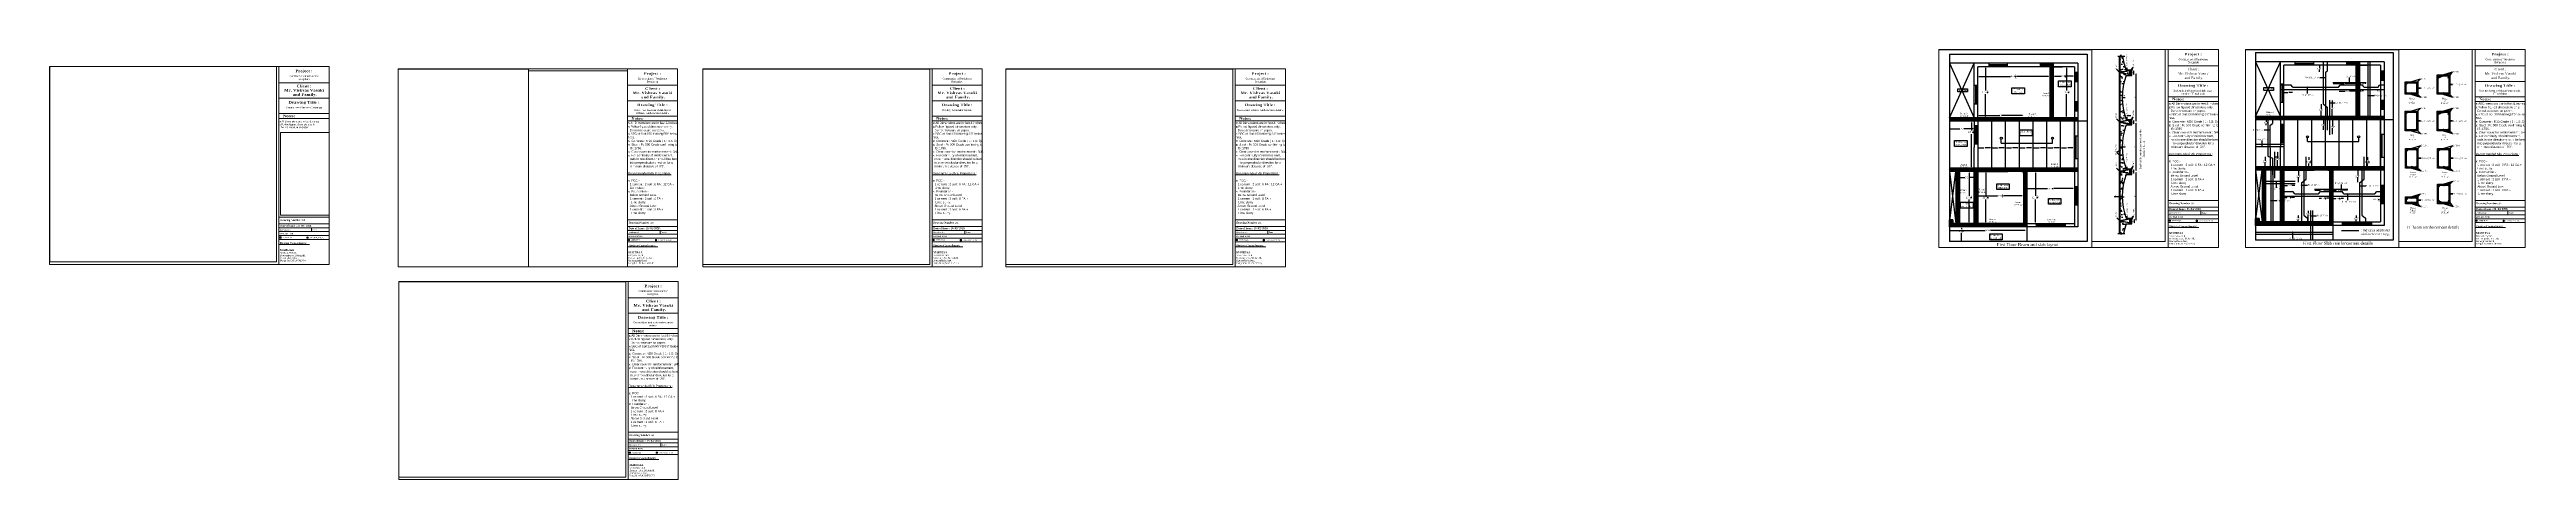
# Paper-space layout 'Layout1' of a CAD drawing. Header units: inches. Extents: x 20.3 to 112.1, y -4.1 to 11.8.
# The model-space entities are those that its viewports show. They can reach past a viewport. Long polylines and large blocks are cut down to what shows.
import ezdxf

# ---------------------------------------------------------------- set-up
doc = ezdxf.new("R2010")
doc.units = ezdxf.units.IN
doc.header["$LTSCALE"] = 0.1
doc.header["$MEASUREMENT"] = 0
doc.linetypes.add('DASHED', pattern=[0.75, 0.5, -0.25])
doc.linetypes.add('DASHED2', pattern=[0.375, 0.25, -0.125])
doc.layers.add('MH - Base', color=7, linetype='Continuous', lineweight=9)
for name, color, linetype in [('MH - Beam and slab layout', 7, 'Continuous'), ('MH - Beams', 3, 'DASHED2'), ('MH - Slab reinforcement', 3, 'Continuous')]:
    doc.layers.add(name, color=color, linetype=linetype)
doc.styles.add('sections', font='arial.ttf')
doc.styles.get("Standard").update_dxf_attribs({"font": 'arial.ttf'})
doc.dimstyles.new('ISO-25', dxfattribs={"dimtxt": 0.5, "dimasz": 0.75, "dimexe": 1.25, "dimexo": 0.625, "dimtad": 1, "dimlunit": 4, "dimtxsty": 'Standard', "dimcen": 2.5, "dimse1": 1, "dimse2": 1, "dimadec": 0, "dimazin": 0, "dimtfac": 1, "dimtmove": 0, "dimatfit": 3, "dimfxl": 1, "dimarcsym": 0})
doc.dimstyles.get("Standard").update_dxf_attribs({"dimtxt": 6, "dimasz": 3, "dimexe": 0, "dimexo": 0.0625, "dimgap": 0.09, "dimtad": 0, "dimtih": 1, "dimtoh": 1, "dimdec": 1, "dimzin": 0, "dimdsep": 46, "dimlunit": 4, "dimtxsty": 'Standard', "dimblk": 'DOT', "dimcen": 0.09, "dimse1": 1, "dimse2": 1, "dimadec": 0, "dimazin": 0, "dimtfac": 1, "dimtdec": 1, "dimtofl": 0, "dimtmove": 0, "dimatfit": 3, "dimfxl": 1, "dimtolj": 1, "dimtzin": 0, "dimarcsym": 0})
pattern_1 = [(45, (1039.9333, 5.792), (-1.76776695, 1.76776695), [])]
pattern_2 = [(140, (6015.235, -8418.071), (0.6275213, 7.172602), [0.75, -8.25]), (85, (6015.235, -8418.071), (-7.521921, -1.387513), [0.6, -6.6]), (-169.5486, (6015.287, -8417.4734), (-6.8943954, 5.785094), [0.637402, -7.011421]), (136.1842, (6013.235, -8418.071), (1.65519, 10.67241), [1.125, -12.375]), (-173.3644, (6013.373, -8417.182), (-9.741179, 9.346627), [0.956103, -10.51713]), (81.1842, (6013.235, -8418.071), (-9.741186, 9.34662), [0.9, -9.9]), (111, (6013.735, -8417.071), (4.026189, 5.9690705), [0.75, -8.25]), (56, (6013.735, -8417.071), (-7.2515005, 2.433153), [0.6, -6.6]), (161.4514, (6014.0705, -8416.574), (-3.225305, 8.402226), [0.637402, -7.011421]), (127.5, (6015.235, -8418.0711), (-3.3289385, 0.12159855), [0, -6.52, 0, -6.7, 0, -6.625]), (97.5, (6015.235, -8418.071), (-3.9441171, 2.6306954), [0, -3.82, 0, -6.37, 0, -2.525]), (57.5, (6015.235, -8420.301), (0.2255487, 5.3382244), [0, -2.5, 0, -7.8, 0, -10.35]), (47.5, (6015.235, -8421.301), (-1.0010498, 5.8318617), [0, -3.25, 0, -5.18, 0, -7.35])]

# ---------------------------------------------------------------- blocks, each defined once
blk = doc.blocks.new('*D323')
at = {"layer": 'Defpoints', "color": 0}
for p in [(6697.1, -1154.8), (6577.1, -1160.7), (6697.1, -1160.7)]:
    blk.add_point(p, dxfattribs=at)
at = {"layer": 'MH - Beam and slab layout', "color": 0, "lineweight": -2}
for p, q in [((6580.1, -1154.8), (6633.8, -1154.8)), ((6694.1, -1154.8), (6640.4, -1154.8))]:
    blk.add_line(p, q, dxfattribs=at)
at = {"layer": 'MH - Beam and slab layout', "color": 0}
for points in [[(6580.1, -1154.3), (6580.1, -1155.3), (6577.1, -1154.8)], [(6694.1, -1155.3), (6694.1, -1154.3), (6697.1, -1154.8)]]:
    blk.add_solid(points, dxfattribs=at)
at = {"layer": 'MH - Beam and slab layout', "color": 0, "linetype": 'DASHED', "insert": (6637.1, -1154.8), "char_height": 4, "attachment_point": 5}
blk.add_mtext("\\A1;10'", dxfattribs=at)
blk = doc.blocks.new('_Dot')
at = {"color": 0, "linetype": 'ByBlock', "lineweight": -2}
blk.add_line((-0.5, 0), (-1, 0), dxfattribs=at)
at = {"color": 0, "linetype": 'ByBlock', "const_width": 0.5}
blk.add_lwpolyline([(-0.25, 0, 1), (0.25, 0, 1)], format="xyb", close=True, dxfattribs=at)
blk = doc.blocks.new('*D325')
at = {"layer": 'Defpoints', "color": 0}
for p in [(6577.1, -1238.9), (6613.1, -1238.9), (6613.1, -1238.9)]:
    blk.add_point(p, dxfattribs=at)
at = {"layer": 'MH - Beam and slab layout', "color": 0, "lineweight": -2}
for p, q in [((6580.1, -1238.9), (6593.2, -1238.9)), ((6610.1, -1238.9), (6597, -1238.9))]:
    blk.add_line(p, q, dxfattribs=at)
at = {"layer": 'MH - Beam and slab layout', "color": 0}
for points in [[(6580.1, -1238.4), (6580.1, -1239.4), (6577.1, -1238.9)], [(6610.1, -1239.4), (6610.1, -1238.4), (6613.1, -1238.9)]]:
    blk.add_solid(points, dxfattribs=at)
at = {"layer": 'MH - Beam and slab layout', "color": 0, "linetype": 'DASHED', "insert": (6595.1, -1238.9), "char_height": 4, "attachment_point": 5}
blk.add_mtext("\\A1;3'", dxfattribs=at)
blk = doc.blocks.new('*D326')
at = {"layer": 'Defpoints', "color": 0}
for p in [(6613.1, -1238.9), (6649.1, -1238.9), (6649.1, -1238.9)]:
    blk.add_point(p, dxfattribs=at)
at = {"layer": 'MH - Beam and slab layout', "color": 0, "lineweight": -2}
for p, q in [((6616.1, -1238.9), (6629.2, -1238.9)), ((6646.1, -1238.9), (6633, -1238.9))]:
    blk.add_line(p, q, dxfattribs=at)
at = {"layer": 'MH - Beam and slab layout', "color": 0}
for points in [[(6616.1, -1238.4), (6616.1, -1239.4), (6613.1, -1238.9)], [(6646.1, -1239.4), (6646.1, -1238.4), (6649.1, -1238.9)]]:
    blk.add_solid(points, dxfattribs=at)
at = {"layer": 'MH - Beam and slab layout', "color": 0, "linetype": 'DASHED', "insert": (6631.1, -1238.9), "char_height": 4, "attachment_point": 5}
blk.add_mtext("\\A1;3'", dxfattribs=at)
blk = doc.blocks.new('*D327')
at = {"layer": 'Defpoints', "color": 0}
for p in [(6649.1, -1238.9), (6685.1, -1238.9), (6685.1, -1238.9)]:
    blk.add_point(p, dxfattribs=at)
at = {"layer": 'MH - Beam and slab layout', "color": 0, "lineweight": -2}
for p, q in [((6652.1, -1238.9), (6665.2, -1238.9)), ((6682.1, -1238.9), (6669, -1238.9))]:
    blk.add_line(p, q, dxfattribs=at)
at = {"layer": 'MH - Beam and slab layout', "color": 0}
for points in [[(6652.1, -1238.4), (6652.1, -1239.4), (6649.1, -1238.9)], [(6682.1, -1239.4), (6682.1, -1238.4), (6685.1, -1238.9)]]:
    blk.add_solid(points, dxfattribs=at)
at = {"layer": 'MH - Beam and slab layout', "color": 0, "linetype": 'DASHED', "insert": (6667.1, -1238.9), "char_height": 4, "attachment_point": 5}
blk.add_mtext("\\A1;3'", dxfattribs=at)
blk = doc.blocks.new('*D328')
at = {"layer": 'Defpoints', "color": 0}
for p in [(6685.1, -1238.9), (6721.1, -1238.9), (6721.1, -1238.9)]:
    blk.add_point(p, dxfattribs=at)
at = {"layer": 'MH - Beam and slab layout', "color": 0, "lineweight": -2}
for p, q in [((6688.1, -1238.9), (6701.2, -1238.9)), ((6718.1, -1238.9), (6705, -1238.9))]:
    blk.add_line(p, q, dxfattribs=at)
at = {"layer": 'MH - Beam and slab layout', "color": 0}
for points in [[(6688.1, -1238.4), (6688.1, -1239.4), (6685.1, -1238.9)], [(6718.1, -1239.4), (6718.1, -1238.4), (6721.1, -1238.9)]]:
    blk.add_solid(points, dxfattribs=at)
at = {"layer": 'MH - Beam and slab layout', "color": 0, "linetype": 'DASHED', "insert": (6703.1, -1238.9), "char_height": 4, "attachment_point": 5}
blk.add_mtext("\\A1;3'", dxfattribs=at)
blk = doc.blocks.new('*D329')
at = {"layer": 'Defpoints', "color": 0}
for p in [(6721.1, -1238.9), (6757.1, -1238.9), (6757.1, -1238.9)]:
    blk.add_point(p, dxfattribs=at)
at = {"layer": 'MH - Beam and slab layout', "color": 0, "lineweight": -2}
for p, q in [((6724.1, -1238.9), (6737.2, -1238.9)), ((6754.1, -1238.9), (6741, -1238.9))]:
    blk.add_line(p, q, dxfattribs=at)
at = {"layer": 'MH - Beam and slab layout', "color": 0}
for points in [[(6724.1, -1238.4), (6724.1, -1239.4), (6721.1, -1238.9)], [(6754.1, -1239.4), (6754.1, -1238.4), (6757.1, -1238.9)]]:
    blk.add_solid(points, dxfattribs=at)
at = {"layer": 'MH - Beam and slab layout', "color": 0, "linetype": 'DASHED', "insert": (6739.1, -1238.9), "char_height": 4, "attachment_point": 5}
blk.add_mtext("\\A1;3'", dxfattribs=at)
blk = doc.blocks.new('*D330')
at = {"layer": 'Defpoints', "color": 0}
for p in [(6757.1, -1238.9), (6793.1, -1238.9), (6793.1, -1238.9)]:
    blk.add_point(p, dxfattribs=at)
at = {"layer": 'MH - Beam and slab layout', "color": 0, "lineweight": -2}
for p, q in [((6760.1, -1238.9), (6773.2, -1238.9)), ((6790.1, -1238.9), (6777, -1238.9))]:
    blk.add_line(p, q, dxfattribs=at)
at = {"layer": 'MH - Beam and slab layout', "color": 0}
for points in [[(6760.1, -1238.4), (6760.1, -1239.4), (6757.1, -1238.9)], [(6790.1, -1239.4), (6790.1, -1238.4), (6793.1, -1238.9)]]:
    blk.add_solid(points, dxfattribs=at)
at = {"layer": 'MH - Beam and slab layout', "color": 0, "linetype": 'DASHED', "insert": (6775.1, -1238.9), "char_height": 4, "attachment_point": 5}
blk.add_mtext("\\A1;3'", dxfattribs=at)
blk = doc.blocks.new('*D331')
at = {"layer": 'Defpoints', "color": 0}
for p in [(6793.1, -1238.9), (6829.1, -1238.9), (6829.1, -1238.9)]:
    blk.add_point(p, dxfattribs=at)
at = {"layer": 'MH - Beam and slab layout', "color": 0, "lineweight": -2}
for p, q in [((6796.1, -1238.9), (6809.2, -1238.9)), ((6826.1, -1238.9), (6813, -1238.9))]:
    blk.add_line(p, q, dxfattribs=at)
at = {"layer": 'MH - Beam and slab layout', "color": 0}
for points in [[(6796.1, -1238.4), (6796.1, -1239.4), (6793.1, -1238.9)], [(6826.1, -1239.4), (6826.1, -1238.4), (6829.1, -1238.9)]]:
    blk.add_solid(points, dxfattribs=at)
at = {"layer": 'MH - Beam and slab layout', "color": 0, "linetype": 'DASHED', "insert": (6811.1, -1238.9), "char_height": 4, "attachment_point": 5}
blk.add_mtext("\\A1;3'", dxfattribs=at)
blk = doc.blocks.new('*D332')
at = {"layer": 'Defpoints', "color": 0}
for p in [(6594.9, -1027.2), (6594.9, -1160.7), (6597.5, -1160.7)]:
    blk.add_point(p, dxfattribs=at)
at = {"layer": 'MH - Beam and slab layout', "color": 0, "lineweight": -2}
for p, q in [((6597.5, -1030.2), (6597.5, -1089.2)), ((6597.5, -1157.7), (6597.5, -1098.7))]:
    blk.add_line(p, q, dxfattribs=at)
at = {"layer": 'MH - Beam and slab layout', "color": 0}
for points in [[(6598, -1030.2), (6597, -1030.2), (6597.5, -1027.2)], [(6597, -1157.7), (6598, -1157.7), (6597.5, -1160.7)]]:
    blk.add_solid(points, dxfattribs=at)
at = {"layer": 'MH - Beam and slab layout', "color": 0, "linetype": 'DASHED', "insert": (6597.5, -1094), "char_height": 4, "attachment_point": 5}
blk.add_mtext('\\A1;11\'-1{\\H1.000000x;\\S1/2;}"', dxfattribs=at)
blk = doc.blocks.new('*D333')
at = {"layer": 'Defpoints', "color": 0}
for p in [(6577.1, -1056.1), (6765.6, -1052.4), (6765.6, -1056.1)]:
    blk.add_point(p, dxfattribs=at)
at = {"layer": 'MH - Beam and slab layout', "color": 0, "lineweight": -2}
for p, q in [((6580.1, -1052.4), (6663.1, -1052.4)), ((6762.6, -1052.4), (6679.6, -1052.4))]:
    blk.add_line(p, q, dxfattribs=at)
at = {"layer": 'MH - Beam and slab layout', "color": 0}
for points in [[(6580.1, -1051.9), (6580.1, -1052.9), (6577.1, -1052.4)], [(6762.6, -1052.9), (6762.6, -1051.9), (6765.6, -1052.4)]]:
    blk.add_solid(points, dxfattribs=at)
at = {"layer": 'MH - Beam and slab layout', "color": 0, "linetype": 'DASHED', "insert": (6671.4, -1052.4), "char_height": 4, "attachment_point": 5}
blk.add_mtext('\\A1;15\'-8{\\H1.000000x;\\S1/2;}"', dxfattribs=at)
blk = doc.blocks.new('*D334')
at = {"layer": 'Defpoints', "color": 0}
for p in [(6802.4, -1027.2), (6806.9, -1160.7), (6809.7, -1160.7)]:
    blk.add_point(p, dxfattribs=at)
at = {"layer": 'MH - Beam and slab layout', "color": 0, "lineweight": -2}
for p, q in [((6809.7, -1030.2), (6809.7, -1089.2)), ((6809.7, -1157.7), (6809.7, -1098.7))]:
    blk.add_line(p, q, dxfattribs=at)
at = {"layer": 'MH - Beam and slab layout', "color": 0}
for points in [[(6810.2, -1030.2), (6809.2, -1030.2), (6809.7, -1027.2)], [(6809.2, -1157.7), (6810.2, -1157.7), (6809.7, -1160.7)]]:
    blk.add_solid(points, dxfattribs=at)
at = {"layer": 'MH - Beam and slab layout', "color": 0, "linetype": 'DASHED', "insert": (6809.7, -1094), "char_height": 4, "attachment_point": 5}
blk.add_mtext('\\A1;11\'-1{\\H1.000000x;\\S1/2;}"', dxfattribs=at)
blk = doc.blocks.new('*D335')
at = {"layer": 'Defpoints', "color": 0}
for p in [(6774.6, -1056.2), (6830.1, -1051.8), (6830.1, -1058.5)]:
    blk.add_point(p, dxfattribs=at)
at = {"layer": 'MH - Beam and slab layout', "color": 0, "lineweight": -2}
for p, q in [((6777.6, -1051.8), (6795.4, -1051.8)), ((6827.1, -1051.8), (6809.3, -1051.8))]:
    blk.add_line(p, q, dxfattribs=at)
at = {"layer": 'MH - Beam and slab layout', "color": 0}
for points in [[(6777.6, -1051.3), (6777.6, -1052.3), (6774.6, -1051.8)], [(6827.1, -1052.3), (6827.1, -1051.3), (6830.1, -1051.8)]]:
    blk.add_solid(points, dxfattribs=at)
at = {"layer": 'MH - Beam and slab layout', "color": 0, "linetype": 'DASHED', "insert": (6802.4, -1051.8), "char_height": 4, "attachment_point": 5}
blk.add_mtext('\\A1;4\'-7{\\H1.000000x;\\S1/2;}"', dxfattribs=at)
blk = doc.blocks.new('*D336')
at = {"layer": 'Defpoints', "color": 0}
for p in [(6577.1, -1369), (6696.6, -1364.2), (6696.6, -1369)]:
    blk.add_point(p, dxfattribs=at)
at = {"layer": 'MH - Beam and slab layout', "color": 0, "lineweight": -2}
for p, q in [((6580.1, -1364.2), (6628.4, -1364.2)), ((6693.6, -1364.2), (6645.3, -1364.2))]:
    blk.add_line(p, q, dxfattribs=at)
at = {"layer": 'MH - Beam and slab layout', "color": 0}
for points in [[(6580.1, -1363.7), (6580.1, -1364.7), (6577.1, -1364.2)], [(6693.6, -1364.7), (6693.6, -1363.7), (6696.6, -1364.2)]]:
    blk.add_solid(points, dxfattribs=at)
at = {"layer": 'MH - Beam and slab layout', "color": 0, "linetype": 'DASHED', "insert": (6636.9, -1364.2), "char_height": 4, "attachment_point": 5}
blk.add_mtext('\\A1;9\'-11{\\H1.000000x;\\S1/2;}"', dxfattribs=at)
blk = doc.blocks.new('*D337')
at = {"layer": 'Defpoints', "color": 0}
for p in [(6599.1, -1301.2), (6598.6, -1436.7), (6599.1, -1436.7)]:
    blk.add_point(p, dxfattribs=at)
at = {"layer": 'MH - Beam and slab layout', "color": 0, "lineweight": -2}
for p, q in [((6598.6, -1304.2), (6598.6, -1364.2)), ((6598.6, -1433.7), (6598.6, -1373.8))]:
    blk.add_line(p, q, dxfattribs=at)
at = {"layer": 'MH - Beam and slab layout', "color": 0}
for points in [[(6599.1, -1304.2), (6598.1, -1304.2), (6598.6, -1301.2)], [(6598.1, -1433.7), (6599.1, -1433.7), (6598.6, -1436.7)]]:
    blk.add_solid(points, dxfattribs=at)
at = {"layer": 'MH - Beam and slab layout', "color": 0, "linetype": 'DASHED', "insert": (6598.6, -1369), "char_height": 4, "attachment_point": 5}
blk.add_mtext('\\A1;11\'-3{\\H1.000000x;\\S1/2;}"', dxfattribs=at)
blk = doc.blocks.new('*D338')
at = {"layer": 'Defpoints', "color": 0}
for p in [(6705.6, -1348.7), (6830.1, -1345.8), (6830.1, -1348.7)]:
    blk.add_point(p, dxfattribs=at)
at = {"layer": 'MH - Beam and slab layout', "color": 0, "lineweight": -2}
for p, q in [((6708.6, -1345.8), (6759.6, -1345.8)), ((6827.1, -1345.8), (6776.1, -1345.8))]:
    blk.add_line(p, q, dxfattribs=at)
at = {"layer": 'MH - Beam and slab layout', "color": 0}
for points in [[(6708.6, -1345.3), (6708.6, -1346.3), (6705.6, -1345.8)], [(6827.1, -1346.3), (6827.1, -1345.3), (6830.1, -1345.8)]]:
    blk.add_solid(points, dxfattribs=at)
at = {"layer": 'MH - Beam and slab layout', "color": 0, "linetype": 'DASHED', "insert": (6767.9, -1345.8), "char_height": 4, "attachment_point": 5}
blk.add_mtext('\\A1;10\'-4{\\H1.000000x;\\S1/2;}"', dxfattribs=at)
blk = doc.blocks.new('*D339')
at = {"layer": 'Defpoints', "color": 0}
for p in [(6727.6, -1301.2), (6727.6, -1436.7), (6728.1, -1436.7)]:
    blk.add_point(p, dxfattribs=at)
at = {"layer": 'MH - Beam and slab layout', "color": 0, "lineweight": -2}
for p, q in [((6728.1, -1304.2), (6728.1, -1364.2)), ((6728.1, -1433.7), (6728.1, -1373.8))]:
    blk.add_line(p, q, dxfattribs=at)
at = {"layer": 'MH - Beam and slab layout', "color": 0}
for points in [[(6728.6, -1304.2), (6727.6, -1304.2), (6728.1, -1301.2)], [(6727.6, -1433.7), (6728.6, -1433.7), (6728.1, -1436.7)]]:
    blk.add_solid(points, dxfattribs=at)
at = {"layer": 'MH - Beam and slab layout', "color": 0, "linetype": 'DASHED', "insert": (6728.1, -1369), "char_height": 4, "attachment_point": 5}
blk.add_mtext('\\A1;11\'-3{\\H1.000000x;\\S1/2;}"', dxfattribs=at)
blk = doc.blocks.new('*D341')
at = {"layer": 'Defpoints', "color": 0}
for p in [(6518, -1169.7), (6518, -1292.2), (6561, -1292.2)]:
    blk.add_point(p, dxfattribs=at)
at = {"layer": 'MH - Beam and slab layout', "color": 0, "lineweight": -2}
for p, q in [((6561, -1172.7), (6561, -1193.5)), ((6561, -1289.2), (6561, -1203.1))]:
    blk.add_line(p, q, dxfattribs=at)
at = {"layer": 'MH - Beam and slab layout', "color": 0}
for points in [[(6561.5, -1172.7), (6560.5, -1172.7), (6561, -1169.7)], [(6560.5, -1289.2), (6561.5, -1289.2), (6561, -1292.2)]]:
    blk.add_solid(points, dxfattribs=at)
at = {"layer": 'MH - Beam and slab layout', "color": 0, "linetype": 'DASHED', "insert": (6561, -1198.3), "char_height": 4, "attachment_point": 5}
blk.add_mtext('\\A1;10\'-2{\\H1.000000x;\\S1/2;}"', dxfattribs=at)
blk = doc.blocks.new('*D342')
at = {"layer": 'Defpoints', "color": 0}
for p in [(6525.7, -1301.2), (6525.7, -1436.7), (6554.7, -1436.7)]:
    blk.add_point(p, dxfattribs=at)
at = {"layer": 'MH - Beam and slab layout', "color": 0, "lineweight": -2}
for p, q in [((6554.7, -1304.2), (6554.7, -1364.2)), ((6554.7, -1433.7), (6554.7, -1373.8))]:
    blk.add_line(p, q, dxfattribs=at)
at = {"layer": 'MH - Beam and slab layout', "color": 0}
for points in [[(6555.2, -1304.2), (6554.2, -1304.2), (6554.7, -1301.2)], [(6554.2, -1433.7), (6555.2, -1433.7), (6554.7, -1436.7)]]:
    blk.add_solid(points, dxfattribs=at)
at = {"layer": 'MH - Beam and slab layout', "color": 0, "linetype": 'DASHED', "insert": (6554.7, -1369), "char_height": 4, "attachment_point": 5}
blk.add_mtext('\\A1;11\'-3{\\H1.000000x;\\S1/2;}"', dxfattribs=at)
blk = doc.blocks.new('*D343')
at = {"layer": 'Defpoints', "color": 0}
for p in [(6529.1, -1317), (6568.1, -1316.8), (6568.1, -1317)]:
    blk.add_point(p, dxfattribs=at)
at = {"layer": 'MH - Beam and slab layout', "color": 0, "lineweight": -2}
for p, q in [((6532.1, -1316.8), (6543.2, -1316.8)), ((6565.1, -1316.8), (6554, -1316.8))]:
    blk.add_line(p, q, dxfattribs=at)
at = {"layer": 'MH - Beam and slab layout', "color": 0}
for points in [[(6532.1, -1316.3), (6532.1, -1317.3), (6529.1, -1316.8)], [(6565.1, -1317.3), (6565.1, -1316.3), (6568.1, -1316.8)]]:
    blk.add_solid(points, dxfattribs=at)
at = {"layer": 'MH - Beam and slab layout', "color": 0, "linetype": 'DASHED', "insert": (6548.6, -1316.8), "char_height": 4, "attachment_point": 5}
blk.add_mtext('\\A1;3\'-3"', dxfattribs=at)
blk = doc.blocks.new('*D344')
at = {"layer": 'Defpoints', "color": 0}
for p in [(6503.1, -1454.8), (6503.1, -1465), (6703.9, -1456.4)]:
    blk.add_point(p, dxfattribs=at)
at = {"layer": 'MH - Beam and slab layout', "color": 0, "lineweight": -2}
for p, q in [((6506.1, -1454.8), (6596.7, -1454.8)), ((6700.9, -1454.8), (6610.3, -1454.8))]:
    blk.add_line(p, q, dxfattribs=at)
at = {"layer": 'MH - Beam and slab layout', "color": 0}
for points in [[(6506.1, -1454.3), (6506.1, -1455.3), (6503.1, -1454.8)], [(6700.9, -1455.3), (6700.9, -1454.3), (6703.9, -1454.8)]]:
    blk.add_solid(points, dxfattribs=at)
at = {"layer": 'MH - Beam and slab layout', "color": 0, "linetype": 'DASHED', "insert": (6603.5, -1454.8), "char_height": 4, "attachment_point": 5}
blk.add_mtext('\\A1;16\'-9"', dxfattribs=at)
blk = doc.blocks.new('*D345')
at = {"layer": 'Defpoints', "color": 0}
for p in [(6534.9, -1445.7), (6534.3, -1484.2), (6534.9, -1484.2)]:
    blk.add_point(p, dxfattribs=at)
at = {"layer": 'MH - Beam and slab layout', "color": 0, "lineweight": -2}
for p, q in [((6534.9, -1448.7), (6534.9, -1451.3)), ((6534.9, -1481.2), (6534.9, -1460.9))]:
    blk.add_line(p, q, dxfattribs=at)
at = {"layer": 'MH - Beam and slab layout', "color": 0}
for points in [[(6535.4, -1448.7), (6534.4, -1448.7), (6534.9, -1445.7)], [(6534.4, -1481.2), (6535.4, -1481.2), (6534.9, -1484.2)]]:
    blk.add_solid(points, dxfattribs=at)
at = {"layer": 'MH - Beam and slab layout', "color": 0, "linetype": 'DASHED', "insert": (6534.9, -1456.1), "char_height": 4, "attachment_point": 5}
blk.add_mtext('\\A1;3\'-2{\\H1.000000x;\\S1/2;}"', dxfattribs=at)
blk = doc.blocks.new('*D347')
at = {"layer": 'Defpoints', "color": 0}
for p in [(6503.1, -1187.9), (6568.1, -1187.9), (6568.1, -1189.3)]:
    blk.add_point(p, dxfattribs=at)
at = {"layer": 'MH - Beam and slab layout', "color": 0, "lineweight": -2}
for p, q in [((6506.1, -1189.3), (6530.2, -1189.3)), ((6565.1, -1189.3), (6541, -1189.3))]:
    blk.add_line(p, q, dxfattribs=at)
at = {"layer": 'MH - Beam and slab layout', "color": 0}
for points in [[(6506.1, -1188.8), (6506.1, -1189.8), (6503.1, -1189.3)], [(6565.1, -1189.8), (6565.1, -1188.8), (6568.1, -1189.3)]]:
    blk.add_solid(points, dxfattribs=at)
at = {"layer": 'MH - Beam and slab layout', "color": 0, "linetype": 'DASHED', "insert": (6535.6, -1189.3), "char_height": 4, "attachment_point": 5}
blk.add_mtext('\\A1;5\'-5"', dxfattribs=at)
blk = doc.blocks.new('*D370')
at = {"layer": 'Defpoints', "color": 0}
for p in [(7709.9, -1021.4), (7726.1, -1021.4), (7726.1, -1039.4)]:
    blk.add_point(p, dxfattribs=at)
at = {"layer": 'MH - Slab reinforcement', "color": 0, "lineweight": -2}
for p, q in [((7709.9, -1022.4), (7709.9, -1028.3)), ((7709.9, -1038.4), (7709.9, -1032.6))]:
    blk.add_line(p, q, dxfattribs=at)
at = {"layer": 'MH - Slab reinforcement', "color": 0}
for points in [[(7710.1, -1022.4), (7709.7, -1022.4), (7709.9, -1021.4)], [(7709.7, -1038.4), (7710.1, -1038.4), (7709.9, -1039.4)]]:
    blk.add_solid(points, dxfattribs=at)
at = {"layer": 'MH - Slab reinforcement', "color": 0, "insert": (7709.9, -1030.4), "char_height": 4, "attachment_point": 5}
blk.add_mtext('\\A1;1\'-6"', dxfattribs=at)
blk = doc.blocks.new('*D371')
at = {"layer": 'Defpoints', "color": 0}
for p in [(7617, -1073.1), (7640.9, -1078.3), (7617, -1092.8)]:
    blk.add_point(p, dxfattribs=at)
at = {"layer": 'MH - Slab reinforcement', "color": 0, "lineweight": -2}
for p, q in [((7618, -1092.8), (7627, -1092.8)), ((7639.9, -1092.8), (7630.9, -1092.8))]:
    blk.add_line(p, q, dxfattribs=at)
at = {"layer": 'MH - Slab reinforcement', "color": 0}
for points in [[(7618, -1092.6), (7618, -1093), (7617, -1092.8)], [(7639.9, -1093), (7639.9, -1092.6), (7640.9, -1092.8)]]:
    blk.add_solid(points, dxfattribs=at)
at = {"layer": 'MH - Slab reinforcement', "color": 0, "insert": (7629, -1092.8), "char_height": 4, "attachment_point": 5}
blk.add_mtext("\\A1;2'", dxfattribs=at)
blk = doc.blocks.new('*D372')
at = {"layer": 'Defpoints', "color": 0}
for p in [(7760.4, -1078.3), (7805.5, -1077), (7805.5, -1088.8)]:
    blk.add_point(p, dxfattribs=at)
at = {"layer": 'MH - Slab reinforcement', "color": 0, "lineweight": -2}
for p, q in [((7761.4, -1088.8), (7777.6, -1088.8)), ((7804.5, -1088.8), (7788.4, -1088.8))]:
    blk.add_line(p, q, dxfattribs=at)
at = {"layer": 'MH - Slab reinforcement', "color": 0}
for points in [[(7761.4, -1088.6), (7761.4, -1089), (7760.4, -1088.8)], [(7804.5, -1089), (7804.5, -1088.6), (7805.5, -1088.8)]]:
    blk.add_solid(points, dxfattribs=at)
at = {"layer": 'MH - Slab reinforcement', "color": 0, "insert": (7783, -1088.8), "char_height": 4, "attachment_point": 5}
blk.add_mtext('\\A1;3\'-9"', dxfattribs=at)
blk = doc.blocks.new('*D373')
at = {"layer": 'Defpoints', "color": 0}
for p in [(7745.4, -1066.3), (7745.4, -1069.3), (7805.5, -1066.3)]:
    blk.add_point(p, dxfattribs=at)
at = {"layer": 'MH - Slab reinforcement', "color": 0, "lineweight": -2}
for p, q in [((7746.4, -1069.3), (7773.5, -1069.3)), ((7804.5, -1069.3), (7777.4, -1069.3))]:
    blk.add_line(p, q, dxfattribs=at)
at = {"layer": 'MH - Slab reinforcement', "color": 0}
for points in [[(7746.4, -1069.1), (7746.4, -1069.5), (7745.4, -1069.3)], [(7804.5, -1069.5), (7804.5, -1069.1), (7805.5, -1069.3)]]:
    blk.add_solid(points, dxfattribs=at)
at = {"layer": 'MH - Slab reinforcement', "color": 0, "insert": (7775.5, -1069.3), "char_height": 4, "attachment_point": 5}
blk.add_mtext("\\A1;5'", dxfattribs=at)
blk = doc.blocks.new('*D374')
at = {"layer": 'Defpoints', "color": 0}
for p in [(7814.5, -1066.3), (7832.4, -1066.3), (7832.4, -1069.3)]:
    blk.add_point(p, dxfattribs=at)
at = {"layer": 'MH - Slab reinforcement', "color": 0, "lineweight": -2}
for p, q in [((7815.5, -1069.3), (7818.2, -1069.3)), ((7831.4, -1069.3), (7828.7, -1069.3))]:
    blk.add_line(p, q, dxfattribs=at)
at = {"layer": 'MH - Slab reinforcement', "color": 0}
for points in [[(7815.5, -1069.1), (7815.5, -1069.5), (7814.5, -1069.3)], [(7831.4, -1069.5), (7831.4, -1069.1), (7832.4, -1069.3)]]:
    blk.add_solid(points, dxfattribs=at)
at = {"layer": 'MH - Slab reinforcement', "color": 0, "insert": (7823.5, -1069.3), "char_height": 4, "attachment_point": 5}
blk.add_mtext('\\A1;1\'-6"', dxfattribs=at)
blk = doc.blocks.new('*D375')
at = {"layer": 'Defpoints', "color": 0}
for p in [(7814.5, -1077), (7826.4, -1078.3), (7814.5, -1088.3)]:
    blk.add_point(p, dxfattribs=at)
at = {"layer": 'MH - Slab reinforcement', "color": 0, "lineweight": -2}
for p, q in [((7815.5, -1088.3), (7818.7, -1088.3)), ((7825.4, -1088.3), (7822.2, -1088.3))]:
    blk.add_line(p, q, dxfattribs=at)
at = {"layer": 'MH - Slab reinforcement', "color": 0}
for points in [[(7815.5, -1088.1), (7815.5, -1088.5), (7814.5, -1088.3)], [(7825.4, -1088.5), (7825.4, -1088.1), (7826.4, -1088.3)]]:
    blk.add_solid(points, dxfattribs=at)
at = {"layer": 'MH - Slab reinforcement', "color": 0, "insert": (7820.5, -1088.3), "char_height": 4, "attachment_point": 5}
blk.add_mtext("\\A1;1'", dxfattribs=at)
blk = doc.blocks.new('*D376')
at = {"layer": 'Defpoints', "color": 0}
for p in [(7863.9, -1078.3), (7870, -1078.3), (7870, -1088.3)]:
    blk.add_point(p, dxfattribs=at)
at = {"layer": 'MH - Slab reinforcement', "color": 0, "lineweight": -2}
for p, q in [((7862.9, -1088.3), (7861.9, -1088.3)), ((7871, -1088.3), (7872, -1088.3))]:
    blk.add_line(p, q, dxfattribs=at)
at = {"layer": 'MH - Slab reinforcement', "color": 0}
for points in [[(7862.9, -1088.5), (7862.9, -1088.1), (7863.9, -1088.3)], [(7871, -1088.1), (7871, -1088.5), (7870, -1088.3)]]:
    blk.add_solid(points, dxfattribs=at)
at = {"layer": 'MH - Slab reinforcement', "color": 0, "insert": (7867, -1088.3), "char_height": 4, "attachment_point": 5}
blk.add_mtext('\\A1;6"', dxfattribs=at)
blk = doc.blocks.new('*D377')
at = {"layer": 'Defpoints', "color": 0}
for p in [(7720.1, -1121.9), (7714.4, -1154.9), (7720.1, -1154.9)]:
    blk.add_point(p, dxfattribs=at)
at = {"layer": 'MH - Slab reinforcement', "color": 0, "lineweight": -2}
for p, q in [((7714.4, -1122.9), (7714.4, -1136.3)), ((7714.4, -1153.9), (7714.4, -1140.6))]:
    blk.add_line(p, q, dxfattribs=at)
at = {"layer": 'MH - Slab reinforcement', "color": 0}
for points in [[(7714.6, -1122.9), (7714.2, -1122.9), (7714.4, -1121.9)], [(7714.2, -1153.9), (7714.6, -1153.9), (7714.4, -1154.9)]]:
    blk.add_solid(points, dxfattribs=at)
at = {"layer": 'MH - Slab reinforcement', "color": 0, "insert": (7714.4, -1138.4), "char_height": 4, "attachment_point": 5}
blk.add_mtext('\\A1;2\'-9"', dxfattribs=at)
blk = doc.blocks.new('*D378')
at = {"layer": 'Defpoints', "color": 0}
for p in [(7736.4, -1112.8), (7736.4, -1154.9), (7743.4, -1154.9)]:
    blk.add_point(p, dxfattribs=at)
at = {"layer": 'MH - Slab reinforcement', "color": 0, "lineweight": -2}
for p, q in [((7743.4, -1113.8), (7743.4, -1131.7)), ((7743.4, -1153.9), (7743.4, -1136))]:
    blk.add_line(p, q, dxfattribs=at)
at = {"layer": 'MH - Slab reinforcement', "color": 0}
for points in [[(7743.6, -1113.8), (7743.2, -1113.8), (7743.4, -1112.8)], [(7743.2, -1153.9), (7743.6, -1153.9), (7743.4, -1154.9)]]:
    blk.add_solid(points, dxfattribs=at)
at = {"layer": 'MH - Slab reinforcement', "color": 0, "insert": (7743.4, -1133.9), "char_height": 4, "attachment_point": 5}
blk.add_mtext('\\A1;3\'-6"', dxfattribs=at)
blk = doc.blocks.new('*D379')
at = {"layer": 'Defpoints', "color": 0}
for p in [(7736.4, -1163.9), (7736.4, -1202.8), (7744.4, -1202.8)]:
    blk.add_point(p, dxfattribs=at)
at = {"layer": 'MH - Slab reinforcement', "color": 0, "lineweight": -2}
for p, q in [((7744.4, -1164.9), (7744.4, -1181.2)), ((7744.4, -1201.8), (7744.4, -1185.5))]:
    blk.add_line(p, q, dxfattribs=at)
at = {"layer": 'MH - Slab reinforcement', "color": 0}
for points in [[(7744.6, -1164.9), (7744.2, -1164.9), (7744.4, -1163.9)], [(7744.2, -1201.8), (7744.6, -1201.8), (7744.4, -1202.8)]]:
    blk.add_solid(points, dxfattribs=at)
at = {"layer": 'MH - Slab reinforcement', "color": 0, "insert": (7744.4, -1183.4), "char_height": 4, "attachment_point": 5}
blk.add_mtext('\\A1;3\'-3"', dxfattribs=at)
blk = doc.blocks.new('*D380')
at = {"layer": 'Defpoints', "color": 0}
for p in [(7730.4, -1163.9), (7720.4, -1190.8), (7730.4, -1190.8)]:
    blk.add_point(p, dxfattribs=at)
at = {"layer": 'MH - Slab reinforcement', "color": 0, "lineweight": -2}
for p, q in [((7720.4, -1164.9), (7720.4, -1175.2)), ((7720.4, -1189.8), (7720.4, -1179.5))]:
    blk.add_line(p, q, dxfattribs=at)
at = {"layer": 'MH - Slab reinforcement', "color": 0}
for points in [[(7720.6, -1164.9), (7720.2, -1164.9), (7720.4, -1163.9)], [(7720.2, -1189.8), (7720.6, -1189.8), (7720.4, -1190.8)]]:
    blk.add_solid(points, dxfattribs=at)
at = {"layer": 'MH - Slab reinforcement', "color": 0, "insert": (7720.4, -1177.4), "char_height": 4, "attachment_point": 5}
blk.add_mtext('\\A1;2\'-3"', dxfattribs=at)
blk = doc.blocks.new('*D381')
at = {"layer": 'Defpoints', "color": 0}
for p in [(7827.4, -1260.8), (7827.4, -1286.4), (7835.9, -1286.4)]:
    blk.add_point(p, dxfattribs=at)
at = {"layer": 'MH - Slab reinforcement', "color": 0, "lineweight": -2}
for p, q in [((7835.9, -1261.8), (7835.9, -1268.8)), ((7835.9, -1285.4), (7835.9, -1278.4))]:
    blk.add_line(p, q, dxfattribs=at)
at = {"layer": 'MH - Slab reinforcement', "color": 0}
for points in [[(7836.1, -1261.8), (7835.7, -1261.8), (7835.9, -1260.8)], [(7835.7, -1285.4), (7836.1, -1285.4), (7835.9, -1286.4)]]:
    blk.add_solid(points, dxfattribs=at)
at = {"layer": 'MH - Slab reinforcement', "color": 0, "insert": (7835.9, -1273.6), "char_height": 4, "attachment_point": 5}
blk.add_mtext('\\A1;2\'-1{\\H1.000000x;\\S1/2;}"', dxfattribs=at)
blk = doc.blocks.new('*D382')
at = {"layer": 'Defpoints', "color": 0}
for p in [(7820.9, -1412.8), (7806.4, -1430.9), (7820.9, -1430.9)]:
    blk.add_point(p, dxfattribs=at)
at = {"layer": 'MH - Slab reinforcement', "color": 0, "lineweight": -2}
for p, q in [((7806.4, -1413.8), (7806.4, -1419.7)), ((7806.4, -1429.9), (7806.4, -1424))]:
    blk.add_line(p, q, dxfattribs=at)
at = {"layer": 'MH - Slab reinforcement', "color": 0}
for points in [[(7806.6, -1413.8), (7806.2, -1413.8), (7806.4, -1412.8)], [(7806.2, -1429.9), (7806.6, -1429.9), (7806.4, -1430.9)]]:
    blk.add_solid(points, dxfattribs=at)
at = {"layer": 'MH - Slab reinforcement', "color": 0, "insert": (7806.4, -1421.9), "char_height": 4, "attachment_point": 5}
blk.add_mtext('\\A1;1\'-6"', dxfattribs=at)
blk = doc.blocks.new('*D383')
at = {"layer": 'Defpoints', "color": 0}
for p in [(7669, -1412.8), (7654.5, -1430.9), (7669, -1430.9)]:
    blk.add_point(p, dxfattribs=at)
at = {"layer": 'MH - Slab reinforcement', "color": 0, "lineweight": -2}
for p, q in [((7654.5, -1413.8), (7654.5, -1419.7)), ((7654.5, -1429.9), (7654.5, -1424))]:
    blk.add_line(p, q, dxfattribs=at)
at = {"layer": 'MH - Slab reinforcement', "color": 0}
for points in [[(7654.7, -1413.8), (7654.3, -1413.8), (7654.5, -1412.8)], [(7654.3, -1429.9), (7654.7, -1429.9), (7654.5, -1430.9)]]:
    blk.add_solid(points, dxfattribs=at)
at = {"layer": 'MH - Slab reinforcement', "color": 0, "insert": (7654.5, -1421.9), "char_height": 4, "attachment_point": 5}
blk.add_mtext('\\A1;1\'-6"', dxfattribs=at)
blk = doc.blocks.new('*D384')
at = {"layer": 'Defpoints', "color": 0}
for p in [(7575, -1259.3), (7567.9, -1286.4), (7574.4, -1286.4)]:
    blk.add_point(p, dxfattribs=at)
at = {"layer": 'MH - Slab reinforcement', "color": 0, "lineweight": -2}
for p, q in [((7567.9, -1260.3), (7567.9, -1270.7)), ((7567.9, -1285.4), (7567.9, -1275))]:
    blk.add_line(p, q, dxfattribs=at)
at = {"layer": 'MH - Slab reinforcement', "color": 0}
for points in [[(7568.1, -1260.3), (7567.7, -1260.3), (7567.9, -1259.3)], [(7567.7, -1285.4), (7568.1, -1285.4), (7567.9, -1286.4)]]:
    blk.add_solid(points, dxfattribs=at)
at = {"layer": 'MH - Slab reinforcement', "color": 0, "insert": (7567.9, -1272.9), "char_height": 4, "attachment_point": 5}
blk.add_mtext('\\A1;2\'-3"', dxfattribs=at)
blk = doc.blocks.new('*D385')
at = {"layer": 'Defpoints', "color": 0}
for p in [(7592.9, -1247.3), (7592.9, -1286.4), (7600.4, -1286.4)]:
    blk.add_point(p, dxfattribs=at)
at = {"layer": 'MH - Slab reinforcement', "color": 0, "lineweight": -2}
for p, q in [((7600.4, -1248.3), (7600.4, -1264.7)), ((7600.4, -1285.4), (7600.4, -1269))]:
    blk.add_line(p, q, dxfattribs=at)
at = {"layer": 'MH - Slab reinforcement', "color": 0}
for points in [[(7600.6, -1248.3), (7600.2, -1248.3), (7600.4, -1247.3)], [(7600.2, -1285.4), (7600.6, -1285.4), (7600.4, -1286.4)]]:
    blk.add_solid(points, dxfattribs=at)
at = {"layer": 'MH - Slab reinforcement', "color": 0, "insert": (7600.4, -1266.9), "char_height": 4, "attachment_point": 5}
blk.add_mtext('\\A1;3\'-3"', dxfattribs=at)
blk = doc.blocks.new('*D386')
at = {"layer": 'Defpoints', "color": 0}
for p in [(7570.4, -1163.9), (7580.4, -1163.9), (7580.4, -1178.8)]:
    blk.add_point(p, dxfattribs=at)
at = {"layer": 'MH - Slab reinforcement', "color": 0, "lineweight": -2}
for p, q in [((7570.4, -1164.9), (7570.4, -1169.2)), ((7570.4, -1177.8), (7570.4, -1173.5))]:
    blk.add_line(p, q, dxfattribs=at)
at = {"layer": 'MH - Slab reinforcement', "color": 0}
for points in [[(7570.6, -1164.9), (7570.2, -1164.9), (7570.4, -1163.9)], [(7570.2, -1177.8), (7570.6, -1177.8), (7570.4, -1178.8)]]:
    blk.add_solid(points, dxfattribs=at)
at = {"layer": 'MH - Slab reinforcement', "color": 0, "insert": (7570.4, -1171.4), "char_height": 4, "attachment_point": 5}
blk.add_mtext('\\A1;1\'-3"', dxfattribs=at)
blk = doc.blocks.new('*D414')
at = {"color": 0, "lineweight": -2}
blk.add_line((7354.5, -1528.4), (7354.5, -1525.9), dxfattribs=at)
at = {"color": 0}
for points in [[(7354.6, -1525.9), (7354.4, -1525.9), (7354.5, -1525.1)], [(7354.4, -1528.4), (7354.6, -1528.4), (7354.5, -1529.1)]]:
    blk.add_solid(points, dxfattribs=at)
at = {"layer": 'Defpoints', "color": 0}
for p in [(7351.4, -1525.1), (7352.4, -1529.1), (7354.5, -1525.1)]:
    blk.add_point(p, dxfattribs=at)
at = {"color": 0, "insert": (7353.4, -1527.1), "char_height": 1, "attachment_point": 5, "rotation": 90}
blk.add_mtext('4"', dxfattribs=at)
blk = doc.blocks.new('*D415')
at = {"color": 0, "lineweight": -2}
blk.add_line((7355.7, -1526.4), (7355.7, -1492), dxfattribs=at)
at = {"color": 0}
for points in [[(7355.8, -1492), (7355.6, -1492), (7355.7, -1491.3)], [(7355.6, -1526.4), (7355.8, -1526.4), (7355.7, -1527.1)]]:
    blk.add_solid(points, dxfattribs=at)
at = {"layer": 'Defpoints', "color": 0}
for p in [(7355.7, -1491.3), (7355.7, -1491.3), (7354.6, -1527.1)]:
    blk.add_point(p, dxfattribs=at)
at = {"color": 0, "insert": (7354.6, -1509.2), "char_height": 1, "attachment_point": 5, "rotation": 90}
blk.add_mtext("3'", dxfattribs=at)
blk = doc.blocks.new('*D416')
at = {"color": 0, "lineweight": -2}
blk.add_line((7354, -1492.5), (7354, -1490), dxfattribs=at)
at = {"color": 0}
for points in [[(7354.1, -1490), (7353.9, -1490), (7354, -1489.3)], [(7353.9, -1492.5), (7354.1, -1492.5), (7354, -1493.3)]]:
    blk.add_solid(points, dxfattribs=at)
at = {"layer": 'Defpoints', "color": 0}
for p in [(7352.4, -1489.3), (7352.4, -1493.3), (7354, -1489.3)]:
    blk.add_point(p, dxfattribs=at)
at = {"color": 0, "insert": (7352.9, -1491.3), "char_height": 1, "attachment_point": 5, "rotation": 90}
blk.add_mtext('4"', dxfattribs=at)
blk = doc.blocks.new('*D417')
at = {"color": 0, "lineweight": -2}
blk.add_line((7354, -1456.6), (7354, -1454.1), dxfattribs=at)
at = {"color": 0}
for points in [[(7354.1, -1454.1), (7353.9, -1454.1), (7354, -1453.4)], [(7353.9, -1456.6), (7354.1, -1456.6), (7354, -1457.4)]]:
    blk.add_solid(points, dxfattribs=at)
at = {"layer": 'Defpoints', "color": 0}
for p in [(7352.4, -1453.4), (7354, -1453.4), (7352.4, -1457.4)]:
    blk.add_point(p, dxfattribs=at)
at = {"color": 0, "insert": (7353.1, -1455.4), "char_height": 0.5, "attachment_point": 5, "rotation": 90}
blk.add_mtext('4"', dxfattribs=at)
blk = doc.blocks.new('*D418')
at = {"color": 0, "lineweight": -2}
blk.add_line((7351.7, -1450.7), (7349.2, -1450.7), dxfattribs=at)
at = {"color": 0}
for points in [[(7349.2, -1450.6), (7349.2, -1450.8), (7348.4, -1450.7)], [(7351.7, -1450.8), (7351.7, -1450.6), (7352.4, -1450.7)]]:
    blk.add_solid(points, dxfattribs=at)
at = {"layer": 'Defpoints', "color": 0}
for p in [(7348.4, -1450.7), (7348.4, -1453.4), (7352.4, -1450.7)]:
    blk.add_point(p, dxfattribs=at)
at = {"color": 0, "insert": (7350.4, -1449.8), "char_height": 0.5, "attachment_point": 5}
blk.add_mtext('4"', dxfattribs=at)
blk = doc.blocks.new('*D419')
at = {"color": 0, "lineweight": -2}
for p, q in [((7342.8, -1509.5), (7339.6, -1509.5)), ((7345.5, -1509.5), (7343.5, -1509.5)), ((7346.2, -1509.5), (7347, -1509.5))]:
    blk.add_line(p, q, dxfattribs=at)
at = {"color": 0}
for points in [[(7342.8, -1509.6), (7342.8, -1509.4), (7343.5, -1509.5)], [(7346.2, -1509.4), (7346.2, -1509.6), (7345.5, -1509.5)]]:
    blk.add_solid(points, dxfattribs=at)
at = {"layer": 'Defpoints', "color": 0}
for p in [(7343.5, -1507.6), (7343.5, -1509.5), (7345.5, -1509.5)]:
    blk.add_point(p, dxfattribs=at)
at = {"color": 0, "insert": (7340.8, -1508.4), "char_height": 1, "attachment_point": 5}
blk.add_mtext('2"', dxfattribs=at)
blk = doc.blocks.new('*D420')
at = {"color": 0, "lineweight": -2}
blk.add_line((7355.7, -1490.5), (7355.7, -1456.1), dxfattribs=at)
at = {"color": 0}
for points in [[(7355.8, -1456.1), (7355.6, -1456.1), (7355.7, -1455.4)], [(7355.6, -1490.5), (7355.8, -1490.5), (7355.7, -1491.3)]]:
    blk.add_solid(points, dxfattribs=at)
at = {"layer": 'Defpoints', "color": 0}
for p in [(7355.7, -1455.4), (7356.7, -1455.4), (7355.7, -1491.3)]:
    blk.add_point(p, dxfattribs=at)
at = {"color": 0, "insert": (7354.6, -1473.3), "char_height": 1, "attachment_point": 5, "rotation": 90}
blk.add_mtext("3'", dxfattribs=at)
blk = doc.blocks.new('*D421')
at = {"color": 0, "lineweight": -2}
blk.add_line((7354, -1420.7), (7354, -1418.2), dxfattribs=at)
at = {"color": 0}
for points in [[(7354.1, -1418.2), (7353.9, -1418.2), (7354, -1417.5)], [(7353.9, -1420.7), (7354.1, -1420.7), (7354, -1421.5)]]:
    blk.add_solid(points, dxfattribs=at)
at = {"layer": 'Defpoints', "color": 0}
for p in [(7352.4, -1417.5), (7352.4, -1421.5), (7354, -1417.5)]:
    blk.add_point(p, dxfattribs=at)
at = {"color": 0, "insert": (7353.1, -1419.5), "char_height": 0.5, "attachment_point": 5, "rotation": 90}
blk.add_mtext('4"', dxfattribs=at)
blk = doc.blocks.new('*D422')
at = {"color": 0, "lineweight": -2}
blk.add_line((7346.2, -1473.3), (7347.7, -1473.3), dxfattribs=at)
at = {"color": 0}
for points in [[(7346.2, -1473.2), (7346.2, -1473.4), (7345.5, -1473.3)], [(7347.7, -1473.4), (7347.7, -1473.2), (7348.4, -1473.3)]]:
    blk.add_solid(points, dxfattribs=at)
at = {"layer": 'Defpoints', "color": 0}
for p in [(7345.5, -1473.3), (7348.4, -1473.3), (7348.4, -1473.3)]:
    blk.add_point(p, dxfattribs=at)
at = {"color": 0, "insert": (7346.9, -1472.2), "char_height": 1, "attachment_point": 5}
blk.add_mtext('3"', dxfattribs=at)
blk = doc.blocks.new('*D423')
at = {"color": 0, "lineweight": -2}
blk.add_line((7346.2, -1437.4), (7347.7, -1437.4), dxfattribs=at)
at = {"color": 0}
for points in [[(7346.2, -1437.3), (7346.2, -1437.5), (7345.5, -1437.4)], [(7347.7, -1437.5), (7347.7, -1437.3), (7348.4, -1437.4)]]:
    blk.add_solid(points, dxfattribs=at)
at = {"layer": 'Defpoints', "color": 0}
for p in [(7345.5, -1437.4), (7348.4, -1437.4), (7348.4, -1437.4)]:
    blk.add_point(p, dxfattribs=at)
at = {"color": 0, "insert": (7346.9, -1436.3), "char_height": 1, "attachment_point": 5}
blk.add_mtext('3"', dxfattribs=at)
blk = doc.blocks.new('*D424')
at = {"color": 0, "lineweight": -2}
blk.add_line((7355.7, -1454.6), (7355.7, -1420.2), dxfattribs=at)
at = {"color": 0}
for points in [[(7355.8, -1420.2), (7355.6, -1420.2), (7355.7, -1419.5)], [(7355.6, -1454.6), (7355.8, -1454.6), (7355.7, -1455.4)]]:
    blk.add_solid(points, dxfattribs=at)
at = {"layer": 'Defpoints', "color": 0}
for p in [(7355.7, -1419.5), (7355.7, -1419.5), (7355.7, -1455.4)]:
    blk.add_point(p, dxfattribs=at)
at = {"color": 0, "insert": (7354.6, -1437.4), "char_height": 1, "attachment_point": 5, "rotation": 90}
blk.add_mtext("3'", dxfattribs=at)
blk = doc.blocks.new('*D425')
at = {"layer": 'Defpoints', "color": 0}
for p in [(7617, -1330.3), (7647, -1330.3), (7647, -1335.2)]:
    blk.add_point(p, dxfattribs=at)
at = {"layer": 'MH - Slab reinforcement', "color": 0, "lineweight": -2}
for p, q in [((7618, -1335.2), (7626.6, -1335.2)), ((7646, -1335.2), (7637.5, -1335.2))]:
    blk.add_line(p, q, dxfattribs=at)
at = {"layer": 'MH - Slab reinforcement', "color": 0}
for points in [[(7618, -1335), (7618, -1335.4), (7617, -1335.2)], [(7646, -1335.4), (7646, -1335), (7647, -1335.2)]]:
    blk.add_solid(points, dxfattribs=at)
at = {"layer": 'MH - Slab reinforcement', "color": 0, "insert": (7632, -1335.2), "char_height": 4, "attachment_point": 5}
blk.add_mtext('\\A1;2\'-6"', dxfattribs=at)
blk = doc.blocks.new('*D426')
at = {"layer": 'Defpoints', "color": 0}
for p in [(7655.6, -1295.4), (7663, -1295.4), (7663, -1328.3)]:
    blk.add_point(p, dxfattribs=at)
at = {"layer": 'MH - Slab reinforcement', "color": 0, "lineweight": -2}
for p, q in [((7655.6, -1296.4), (7655.6, -1309.7)), ((7655.6, -1327.3), (7655.6, -1314))]:
    blk.add_line(p, q, dxfattribs=at)
at = {"layer": 'MH - Slab reinforcement', "color": 0}
for points in [[(7655.7, -1296.4), (7655.4, -1296.4), (7655.6, -1295.4)], [(7655.4, -1327.3), (7655.7, -1327.3), (7655.6, -1328.3)]]:
    blk.add_solid(points, dxfattribs=at)
at = {"layer": 'MH - Slab reinforcement', "color": 0, "insert": (7655.6, -1311.9), "char_height": 4, "attachment_point": 5}
blk.add_mtext('\\A1;2\'-9"', dxfattribs=at)
blk = doc.blocks.new('*D427')
at = {"layer": 'Defpoints', "color": 0}
for p in [(7675.5, -1260.8), (7682.4, -1260.8), (7676.3, -1286.4)]:
    blk.add_point(p, dxfattribs=at)
at = {"layer": 'MH - Slab reinforcement', "color": 0, "lineweight": -2}
for p, q in [((7682.4, -1261.8), (7682.4, -1268.8)), ((7682.4, -1285.4), (7682.4, -1278.4))]:
    blk.add_line(p, q, dxfattribs=at)
at = {"layer": 'MH - Slab reinforcement', "color": 0}
for points in [[(7682.6, -1261.8), (7682.3, -1261.8), (7682.4, -1260.8)], [(7682.3, -1285.4), (7682.6, -1285.4), (7682.4, -1286.4)]]:
    blk.add_solid(points, dxfattribs=at)
at = {"layer": 'MH - Slab reinforcement', "color": 0, "insert": (7682.4, -1273.6), "char_height": 4, "attachment_point": 5}
blk.add_mtext('\\A1;2\'-1{\\H1.000000x;\\S1/2;}"', dxfattribs=at)
blk = doc.blocks.new('*D428')
at = {"layer": 'Defpoints', "color": 0}
for p in [(7810.2, -1295.4), (7814.9, -1295.4), (7814.9, -1328.3)]:
    blk.add_point(p, dxfattribs=at)
at = {"layer": 'MH - Slab reinforcement', "color": 0, "lineweight": -2}
for p, q in [((7810.2, -1296.4), (7810.2, -1309.7)), ((7810.2, -1327.3), (7810.2, -1314))]:
    blk.add_line(p, q, dxfattribs=at)
at = {"layer": 'MH - Slab reinforcement', "color": 0}
for points in [[(7810.4, -1296.4), (7810.1, -1296.4), (7810.2, -1295.4)], [(7810.1, -1327.3), (7810.4, -1327.3), (7810.2, -1328.3)]]:
    blk.add_solid(points, dxfattribs=at)
at = {"layer": 'MH - Slab reinforcement', "color": 0, "insert": (7810.2, -1311.9), "char_height": 4, "attachment_point": 5}
blk.add_mtext('\\A1;2\'-9"', dxfattribs=at)
blk = doc.blocks.new('*D429')
at = {"layer": 'Defpoints', "color": 0}
for p in [(7697.5, -1345.2), (7697.5, -1348.1), (7736.5, -1345.2)]:
    blk.add_point(p, dxfattribs=at)
at = {"layer": 'MH - Slab reinforcement', "color": 0, "lineweight": -2}
for p, q in [((7698.5, -1348.1), (7711.6, -1348.1)), ((7735.5, -1348.1), (7722.4, -1348.1))]:
    blk.add_line(p, q, dxfattribs=at)
at = {"layer": 'MH - Slab reinforcement', "color": 0}
for points in [[(7698.5, -1347.9), (7698.5, -1348.3), (7697.5, -1348.1)], [(7735.5, -1348.3), (7735.5, -1347.9), (7736.5, -1348.1)]]:
    blk.add_solid(points, dxfattribs=at)
at = {"layer": 'MH - Slab reinforcement', "color": 0, "insert": (7717, -1348.1), "char_height": 4, "attachment_point": 5}
blk.add_mtext('\\A1;3\'-3"', dxfattribs=at)
blk = doc.blocks.new('*D430')
at = {"layer": 'Defpoints', "color": 0}
for p in [(7745.5, -1345.2), (7784.5, -1345.2), (7784.5, -1347.7)]:
    blk.add_point(p, dxfattribs=at)
at = {"layer": 'MH - Slab reinforcement', "color": 0, "lineweight": -2}
for p, q in [((7746.5, -1347.7), (7752.9, -1347.7)), ((7783.5, -1347.7), (7763.7, -1347.7))]:
    blk.add_line(p, q, dxfattribs=at)
at = {"layer": 'MH - Slab reinforcement', "color": 0}
for points in [[(7746.5, -1347.6), (7746.5, -1347.9), (7745.5, -1347.7)], [(7783.5, -1347.9), (7783.5, -1347.6), (7784.5, -1347.7)]]:
    blk.add_solid(points, dxfattribs=at)
at = {"layer": 'MH - Slab reinforcement', "color": 0, "insert": (7758.3, -1347.7), "char_height": 4, "attachment_point": 5}
blk.add_mtext('\\A1;3\'-3"', dxfattribs=at)
blk = doc.blocks.new('*D431')
at = {"layer": 'Defpoints', "color": 0}
for p in [(7680.5, -1400.9), (7692.3, -1400.9), (7692.3, -1430.9)]:
    blk.add_point(p, dxfattribs=at)
at = {"layer": 'MH - Slab reinforcement', "color": 0, "lineweight": -2}
for p, q in [((7680.5, -1401.9), (7680.5, -1407)), ((7680.5, -1429.9), (7680.5, -1411.3))]:
    blk.add_line(p, q, dxfattribs=at)
at = {"layer": 'MH - Slab reinforcement', "color": 0}
for points in [[(7680.6, -1401.9), (7680.3, -1401.9), (7680.5, -1400.9)], [(7680.3, -1429.9), (7680.6, -1429.9), (7680.5, -1430.9)]]:
    blk.add_solid(points, dxfattribs=at)
at = {"layer": 'MH - Slab reinforcement', "color": 0, "insert": (7680.5, -1409.1), "char_height": 4, "attachment_point": 5}
blk.add_mtext('\\A1;2\'-6"', dxfattribs=at)
blk = doc.blocks.new('*D432')
at = {"layer": 'Defpoints', "color": 0}
for p in [(7708, -1357.2), (7736.5, -1357.2), (7736.5, -1368.3)]:
    blk.add_point(p, dxfattribs=at)
at = {"layer": 'MH - Slab reinforcement', "color": 0, "lineweight": -2}
for p, q in [((7709, -1368.3), (7715.4, -1368.3)), ((7735.5, -1368.3), (7729.2, -1368.3))]:
    blk.add_line(p, q, dxfattribs=at)
at = {"layer": 'MH - Slab reinforcement', "color": 0}
for points in [[(7709, -1368.2), (7709, -1368.5), (7708, -1368.3)], [(7735.5, -1368.5), (7735.5, -1368.2), (7736.5, -1368.3)]]:
    blk.add_solid(points, dxfattribs=at)
at = {"layer": 'MH - Slab reinforcement', "color": 0, "insert": (7722.3, -1368.3), "char_height": 4, "attachment_point": 5}
blk.add_mtext('\\A1;2\'-4{\\H1.000000x;\\S1/2;}"', dxfattribs=at)
blk = doc.blocks.new('*D433')
at = {"layer": 'Defpoints', "color": 0}
for p in [(7745.5, -1357.2), (7774, -1357.2), (7745.5, -1369.9)]:
    blk.add_point(p, dxfattribs=at)
at = {"layer": 'MH - Slab reinforcement', "color": 0, "lineweight": -2}
for p, q in [((7746.5, -1369.9), (7752.9, -1369.9)), ((7773, -1369.9), (7766.7, -1369.9))]:
    blk.add_line(p, q, dxfattribs=at)
at = {"layer": 'MH - Slab reinforcement', "color": 0}
for points in [[(7746.5, -1369.7), (7746.5, -1370), (7745.5, -1369.9)], [(7773, -1370), (7773, -1369.7), (7774, -1369.9)]]:
    blk.add_solid(points, dxfattribs=at)
at = {"layer": 'MH - Slab reinforcement', "color": 0, "insert": (7759.8, -1369.9), "char_height": 4, "attachment_point": 5}
blk.add_mtext('\\A1;2\'-4{\\H1.000000x;\\S1/2;}"', dxfattribs=at)
blk = doc.blocks.new('*D434')
at = {"layer": 'Defpoints', "color": 0}
for p in [(7854.7, -1357.2), (7870, -1357.2), (7870, -1371.9)]:
    blk.add_point(p, dxfattribs=at)
at = {"layer": 'MH - Slab reinforcement', "color": 0, "lineweight": -2}
for p, q in [((7853.7, -1371.9), (7852.7, -1371.9)), ((7871, -1371.9), (7872, -1371.9))]:
    blk.add_line(p, q, dxfattribs=at)
at = {"layer": 'MH - Slab reinforcement', "color": 0}
for points in [[(7853.7, -1372.1), (7853.7, -1371.8), (7854.7, -1371.9)], [(7871, -1371.8), (7871, -1372.1), (7870, -1371.9)]]:
    blk.add_solid(points, dxfattribs=at)
at = {"layer": 'MH - Slab reinforcement', "color": 0, "insert": (7862.4, -1371.9), "char_height": 4, "attachment_point": 5}
blk.add_mtext('\\A1;1\'-3{\\H1.000000x;\\S1/2;}"', dxfattribs=at)
blk = doc.blocks.new('*D435')
at = {"layer": 'Defpoints', "color": 0}
for p in [(7617, -1357.2), (7617, -1367.3), (7645.5, -1357.2)]:
    blk.add_point(p, dxfattribs=at)
at = {"layer": 'MH - Slab reinforcement', "color": 0, "lineweight": -2}
for p, q in [((7618, -1367.3), (7624.4, -1367.3)), ((7644.5, -1367.3), (7638.2, -1367.3))]:
    blk.add_line(p, q, dxfattribs=at)
at = {"layer": 'MH - Slab reinforcement', "color": 0}
for points in [[(7618, -1367.1), (7618, -1367.4), (7617, -1367.3)], [(7644.5, -1367.4), (7644.5, -1367.1), (7645.5, -1367.3)]]:
    blk.add_solid(points, dxfattribs=at)
at = {"layer": 'MH - Slab reinforcement', "color": 0, "insert": (7631.3, -1367.3), "char_height": 4, "attachment_point": 5}
blk.add_mtext('\\A1;2\'-4{\\H1.000000x;\\S1/2;}"', dxfattribs=at)

msp = doc.modelspace()

# ---------------------------------------------------------------- hatches: boundary and pattern name
h = msp.add_hatch()
h.set_pattern_fill('ANSI31', color=256, scale=25, style=0)
h.paths.add_polyline_path([(3138.319, -150.738), (3146.935, -150.738), (3146.935, -159.762), (3138.319, -159.762)], flags=9)
h = msp.add_hatch()
h.set_pattern_fill('ANSI31', color=256, scale=25)
h.paths.add_polyline_path([(3175.558, -311.71), (3185.434, -311.71), (3185.434, -317.71), (3175.558, -317.71)], flags=9)
h = msp.add_hatch()
h.set_pattern_fill('ANSI31', color=256, scale=25, style=0)
h.paths.add_polyline_path([(3214.55, -310.902), (3224.903, -310.902), (3224.903, -316.902), (3214.55, -316.902)], flags=9)
h = msp.add_hatch()
h.set_pattern_fill('ANSI31', color=256, scale=25, style=0)
h.paths.add_polyline_path([(3185.68, -605.425), (3209.02, -605.425), (3209.02, -622.575), (3185.68, -622.575)], flags=9)
h = msp.add_hatch()
h.set_pattern_fill('AR-CONC', color=256, scale=0.01, angle=90)
h.set_pattern_definition([(140, (-129237.9909, 245606.8688), (0.159390855, 1.82184669), [0.1905, -2.0955]), (85, (-129237.9909, 245606.8688), (-1.910568452, -0.352434214), [0.1524, -1.676405842]), (-169.5485553, (-129237.9776, 245607.0207), (-1.751177519, 1.469412471), [0.161900088, -1.780902446]), (136.1842, (-129238.499, 245606.8688), (0.42042328, 2.710790409), [0.28575, -3.14325]), (-173.3644424, (-129238.4639, 245607.0947), (-2.474261246, 2.37404134), [0.242850231, -2.671356082]), (81.1841512, (-129238.499, 245606.8688), (-2.474261246, 2.37404134), [0.22859967, -2.51459732]), (111, (-129238.3719, 245607.1228), (1.022651982, 1.516143913), [0.1905, -2.0955]), (56, (-129238.3719, 245607.1228), (-1.841879661, 0.618020283), [0.1524, -1.6764]), (161.451445, (-129238.2867, 245607.2492), (-0.819227689, 2.134164193), [0.161900088, -1.780899376]), (127.5, (-129237.9909, 245606.8688), (-0.8455503887, 0.0308860325), [0, -1.65608, 0, -1.7018, 0, -1.68275]), (97.5, (-129237.9909, 245606.8688), (-1.0018057482, 0.668196625), [0, -0.97028, 0, -1.61798, 0, -0.64135]), (57.5, (-129237.9909, 245606.3024), (0.05728744, 1.3559059517), [0, -0.635, 0, -1.9812, 0, -2.6289]), (47.5, (-129237.9909, 245606.0484), (-0.2542649103, 1.481291814), [0, -0.8255, 0, -1.31572, 0, -1.8669])])
h.paths.add_polyline_path([(7343.775, -1416.333), (7344.021, -1416.284), (7344.021, -1409.705, -0.41421356), (7343.871, -1409.855, -1), (7343.871, -1409.555, -0.41421356), (7344.021, -1409.705), (7344.021, -1407.502), (7343.518, -1407.502), (7343.518, -1536.139), (7343.843, -1536.139, -0.91120153), (7343.871, -1535.842, -0.41421356), (7344.021, -1535.992), (7344.021, -1529.977, -0.41421356), (7343.871, -1530.127, -1), (7343.871, -1529.827, -0.41421356), (7344.021, -1529.977), (7344.021, -1528.622), (7344.021, -1527.34), (7343.762, -1527.288, -0.8620327), (7343.772, -1526.992), (7344.021, -1526.942), (7344.021, -1523.962, -0.41421356), (7343.871, -1524.112, -1), (7343.871, -1523.812, -0.41421356), (7344.021, -1523.962), (7344.021, -1517.947, -0.41421356), (7343.871, -1518.097, -1), (7343.871, -1517.797, -0.41421356), (7344.021, -1517.947), (7344.021, -1511.932, -0.41421356), (7343.871, -1512.082, -1), (7343.871, -1511.782, -0.41421356), (7344.021, -1511.932), (7344.021, -1505.917, -0.41421356), (7343.871, -1506.067, -1), (7343.871, -1505.767, -0.41421356), (7344.021, -1505.917), (7344.021, -1499.903, -0.41421356), (7343.871, -1500.053, -1), (7343.871, -1499.753, -0.41421356), (7344.021, -1499.903), (7344.021, -1493.888, -0.41421356), (7343.871, -1494.038, -1), (7343.871, -1493.738, -0.41421356), (7344.021, -1493.888), (7344.021, -1491.736), (7344.021, -1490.451), (7343.77, -1490.401, -0.85091115), (7343.773, -1490.105), (7344.021, -1490.055), (7344.021, -1487.873, -0.41421356), (7343.871, -1488.023, -1), (7343.871, -1487.723, -0.41421356), (7344.021, -1487.873), (7344.021, -1481.858, -0.41421356), (7343.871, -1482.008, -1), (7343.871, -1481.708, -0.41421356), (7344.021, -1481.858), (7344.021, -1475.843, -0.41421356), (7343.871, -1475.993, -1), (7343.871, -1475.693, -0.41421356), (7344.021, -1475.843), (7344.021, -1469.829, -0.41421356), (7343.871, -1469.979, -1), (7343.871, -1469.679, -0.41421356), (7344.021, -1469.829), (7344.021, -1463.814, -0.41421356), (7343.871, -1463.964, -1), (7343.871, -1463.664, -0.41421356), (7344.021, -1463.814), (7344.021, -1457.799, -0.41421356), (7343.871, -1457.949, -1), (7343.871, -1457.649, -0.41421356), (7344.021, -1457.799), (7344.021, -1454.85), (7344.021, -1453.566), (7343.77, -1453.515, -0.85153439), (7343.774, -1453.219), (7344.021, -1453.17), (7344.021, -1451.784, -0.41421356), (7343.871, -1451.934, -1), (7343.871, -1451.634, -0.41421356), (7344.021, -1451.784), (7344.021, -1445.773, -0.41421356), (7343.871, -1445.923, -1), (7343.871, -1445.623, -0.41421356), (7344.021, -1445.773), (7344.021, -1439.761, -0.41421356), (7343.871, -1439.911, -1), (7343.871, -1439.611, -0.41421356), (7344.021, -1439.761), (7344.021, -1433.75, -0.41421356), (7343.871, -1433.9, -1), (7343.871, -1433.6, -0.41421356), (7344.021, -1433.75), (7344.021, -1427.739, -0.41421356), (7343.871, -1427.889, -1), (7343.871, -1427.589, -0.41421356), (7344.021, -1427.739), (7344.021, -1421.727, -0.41421356), (7343.871, -1421.877, -1), (7343.871, -1421.577, -0.41421356), (7344.021, -1421.727), (7344.021, -1416.68), (7343.77, -1416.63, -0.85635402)])
for points in [[(7543.04, -1421.931), (7552.04, -1421.931), (7552.04, -1439.931), (7543.04, -1439.931)], [(6503.107, -1427.723), (6512.107, -1427.723), (6512.107, -1445.723), (6503.107, -1445.723)]]:
    msp.add_hatch(color=256).paths.add_polyline_path(points)
at = {"layer": 'MH - Beam and slab layout', "linetype": 'DASHED'}
h = msp.add_hatch(dxfattribs=at)
h.set_pattern_fill('ANSI31', color=256, scale=20, style=0)
h.set_pattern_definition(pattern_1)
h.paths.add_polyline_path([(7814.54, -1154.931), (7814.54, -1088.431), (7814.54, -1083.931), (7814.54, -1021.431), (7814.54, -1012.431), (7805.54, -1012.431), (7805.54, -1015.931), (7805.54, -1017.931), (7805.54, -1021.431), (7805.54, -1154.931), (7805.54, -1163.931), (7814.54, -1163.931)])
h = msp.add_hatch(dxfattribs=at)
h.set_pattern_fill('ANSI31', color=256, scale=20, style=0)
h.paths.add_polyline_path([(6774.607, -1160.723), (6774.607, -1094.223), (6774.607, -1089.723), (6774.607, -1027.223), (6774.607, -1018.223), (6765.607, -1018.223), (6765.607, -1021.723), (6765.607, -1023.723), (6765.607, -1027.223), (6765.607, -1160.723), (6765.607, -1169.723), (6774.607, -1169.723)])
h = msp.add_hatch(dxfattribs=at)
h.set_pattern_fill('ANSI31', color=256, scale=20, style=0)
h.paths.add_polyline_path([(6657.638, -1043.804), (6685.076, -1043.804), (6685.076, -1060.954), (6657.638, -1060.954)], flags=9)
h = msp.add_hatch(dxfattribs=at)
h.set_pattern_fill('ANSI31', color=256, scale=20, style=0)
h.paths.add_polyline_path([(6790.564, -1043.244), (6814.15, -1043.244), (6814.15, -1060.292), (6790.564, -1060.292)], flags=9)
h = msp.add_hatch(dxfattribs=at)
h.set_pattern_fill('ANSI31', color=256, scale=20, style=0)
h.paths.add_polyline_path([(6583.769, -1085.449), (6611.207, -1085.449), (6611.207, -1102.497), (6583.769, -1102.497)], flags=9)
h = msp.add_hatch(dxfattribs=at)
h.set_pattern_fill('ANSI31', color=256, scale=20, style=0)
h.paths.add_polyline_path([(6795.989, -1085.449), (6823.427, -1085.449), (6823.427, -1102.497), (6795.989, -1102.497)], flags=9)
h = msp.add_hatch(dxfattribs=at)
h.set_pattern_fill('ANSI31', color=256, scale=20, style=0)
h.paths.add_polyline_path([(6630.804, -1150.229), (6643.41, -1150.229), (6643.41, -1159.355), (6630.804, -1159.355)], flags=9)
h = msp.add_hatch(dxfattribs=at)
h.set_pattern_fill('ANSI31', color=256, scale=20, style=0)
h.paths.add_polyline_path([(6630.804, -1150.229), (6643.41, -1150.229), (6643.41, -1159.355), (6630.804, -1159.355)], flags=9)
h = msp.add_hatch(dxfattribs=at)
h.set_pattern_fill('ANSI31', color=256, scale=20, style=0)
h.set_pattern_definition(pattern_1)
h.paths.add_polyline_path([(7608.04, -1163.931), (7608.04, -1154.931), (7543.04, -1154.931), (7543.04, -1163.931)])
at = {"layer": 'MH - Beam and slab layout'}
h = msp.add_hatch(dxfattribs=at)
h.set_pattern_fill('ANSI31', color=256, scale=20, style=0)
h.set_pattern_definition(pattern_1)
h.paths.add_polyline_path([(7737.04, -1163.931), (7737.04, -1154.931), (7617.04, -1154.931), (7608.04, -1154.931), (7608.04, -1163.931), (7617.04, -1163.931), (7653.04, -1163.931), (7689.04, -1163.931), (7725.04, -1163.931)])
at = {"layer": 'MH - Beam and slab layout', "linetype": 'DASHED'}
h = msp.add_hatch(dxfattribs=at)
h.set_pattern_fill('ANSI31', color=256, scale=20, style=0)
h.set_pattern_definition(pattern_1)
h.paths.add_polyline_path([(7805.54, -1163.931), (7805.54, -1154.931), (7769.54, -1154.931), (7737.04, -1154.931), (7737.04, -1163.931), (7761.04, -1163.931), (7769.54, -1163.931), (7797.04, -1163.931)])
h = msp.add_hatch(dxfattribs=at)
h.set_pattern_fill('ANSI31', color=256, scale=20, style=0)
h.set_pattern_definition(pattern_1)
h.paths.add_polyline_path([(7879.04, -1163.931), (7879.04, -1154.931), (7870.04, -1154.931), (7814.54, -1154.931), (7814.54, -1163.931), (7833.04, -1163.931), (7869.04, -1163.931), (7870.04, -1163.931)])
h = msp.add_hatch(dxfattribs=at)
h.set_pattern_fill('ANSI31', color=256, scale=20, style=0)
h.paths.add_polyline_path([(6568.107, -1169.723), (6568.107, -1160.723), (6503.107, -1160.723), (6503.107, -1169.723)])
at = {"layer": 'MH - Beam and slab layout'}
h = msp.add_hatch(dxfattribs=at)
h.set_pattern_fill('ANSI31', color=256, scale=20, style=0)
h.paths.add_polyline_path([(6697.107, -1169.723), (6697.107, -1160.723), (6577.107, -1160.723), (6568.107, -1160.723), (6568.107, -1169.723), (6577.107, -1169.723), (6613.107, -1169.723), (6649.107, -1169.723), (6685.107, -1169.723)])
at = {"layer": 'MH - Beam and slab layout', "linetype": 'DASHED'}
h = msp.add_hatch(dxfattribs=at)
h.set_pattern_fill('ANSI31', color=256, scale=20, style=0)
h.paths.add_polyline_path([(6765.607, -1169.723), (6765.607, -1160.723), (6729.607, -1160.723), (6697.107, -1160.723), (6697.107, -1169.723), (6721.107, -1169.723), (6729.607, -1169.723), (6757.107, -1169.723)])
h = msp.add_hatch(dxfattribs=at)
h.set_pattern_fill('ANSI31', color=256, scale=20, style=0)
h.paths.add_polyline_path([(6839.107, -1169.723), (6839.107, -1160.723), (6830.107, -1160.723), (6774.607, -1160.723), (6774.607, -1169.723), (6793.107, -1169.723), (6829.107, -1169.723), (6830.107, -1169.723)])
h = msp.add_hatch(dxfattribs=at)
h.set_pattern_fill('ANSI31', color=256, scale=20, style=0)
h.paths.add_polyline_path([(6504.778, -1189.691), (6532.216, -1189.691), (6532.216, -1206.841), (6504.778, -1206.841)], flags=9)
h = msp.add_hatch(dxfattribs=at)
h.set_pattern_fill('ANSI31', color=256, scale=20, style=0)
h.paths.add_polyline_path([(6504.778, -1189.691), (6532.216, -1189.691), (6532.216, -1206.841), (6504.778, -1206.841)], flags=9)
h = msp.add_hatch(dxfattribs=at)
h.set_pattern_fill('ANSI31', color=256, scale=20, style=0)
h.paths.add_polyline_path([(6551.893, -1192.549), (6570.185, -1192.549), (6570.185, -1203.983), (6551.893, -1203.983)], flags=9)
h = msp.add_hatch(dxfattribs=at)
h.set_pattern_fill('ANSI31', color=256, scale=20, style=0)
h.paths.add_polyline_path([(6529.295, -1235.689), (6541.919, -1235.689), (6541.919, -1241.757), (6529.295, -1241.757)], flags=9)
h = msp.add_hatch(dxfattribs=at)
h.set_pattern_fill('ANSI31', color=256, scale=20, style=0)
h.paths.add_polyline_path([(6568.107, -1301.223), (6568.107, -1292.223), (6503.107, -1292.223), (6503.107, -1301.223)])
h = msp.add_hatch(dxfattribs=at)
h.set_pattern_fill('ANSI31', color=256, scale=20, style=0)
h.paths.add_polyline_path([(6577.107, -1301.223), (6577.107, -1292.223), (6568.107, -1292.223), (6568.107, -1301.223)])
h = msp.add_hatch(dxfattribs=at)
h.set_pattern_fill('ANSI31', color=256, scale=20, style=0)
h.paths.add_polyline_path([(6696.607, -1301.223), (6696.607, -1292.223), (6692.107, -1292.223), (6685.107, -1292.223), (6656.107, -1292.223), (6649.107, -1292.223), (6613.107, -1292.223), (6577.107, -1292.223), (6577.107, -1301.223), (6599.107, -1301.223), (6623.107, -1301.223), (6656.107, -1301.223), (6692.107, -1301.223)])
h = msp.add_hatch(dxfattribs=at)
h.set_pattern_fill('ANSI31', color=256, scale=20, style=0)
h.paths.add_polyline_path([(6705.607, -1301.223), (6705.607, -1292.223), (6696.607, -1292.223), (6696.607, -1301.223)])
h = msp.add_hatch(dxfattribs=at)
h.set_pattern_fill('ANSI31', color=256, scale=20, style=0)
h.paths.add_polyline_path([(6830.107, -1301.223), (6830.107, -1292.223), (6829.107, -1292.223), (6793.107, -1292.223), (6757.107, -1292.223), (6721.107, -1292.223), (6705.607, -1292.223), (6705.607, -1301.223)])
h = msp.add_hatch(dxfattribs=at)
h.set_pattern_fill('ANSI31', color=256, scale=20, style=0)
h.paths.add_polyline_path([(6839.107, -1301.223), (6839.107, -1292.223), (6830.107, -1292.223), (6830.107, -1301.223)])
h = msp.add_hatch(dxfattribs=at)
h.set_pattern_fill('ANSI31', color=256, scale=20, style=0)
h.set_pattern_definition(pattern_1)
h.paths.add_polyline_path([(7608.04, -1295.431), (7608.04, -1286.431), (7543.04, -1286.431), (7543.04, -1295.431)])
h = msp.add_hatch(dxfattribs=at)
h.set_pattern_fill('ANSI31', color=256, scale=20, style=0)
h.set_pattern_definition(pattern_1)
h.paths.add_polyline_path([(7569.04, -1430.931), (7569.04, -1295.431), (7560.04, -1295.431), (7560.04, -1430.931)])
h = msp.add_hatch(dxfattribs=at)
h.set_pattern_fill('ANSI31', color=256, scale=20, style=0)
h.set_pattern_definition(pattern_1)
h.paths.add_polyline_path([(7617.04, -1295.431), (7617.04, -1286.431), (7608.04, -1286.431), (7608.04, -1295.431)])
h = msp.add_hatch(dxfattribs=at)
h.set_pattern_fill('ANSI31', color=256, scale=20, style=0)
h.set_pattern_definition(pattern_1)
h.paths.add_polyline_path([(7617.04, -1430.931), (7617.04, -1430.931), (7617.04, -1295.431), (7608.04, -1295.431), (7608.04, -1430.931)])
h = msp.add_hatch(dxfattribs=at)
h.set_pattern_fill('ANSI31', color=256, scale=20, style=0)
h.set_pattern_definition(pattern_1)
h.paths.add_polyline_path([(7736.54, -1295.431), (7736.54, -1286.431), (7732.04, -1286.431), (7725.04, -1286.431), (7696.04, -1286.431), (7689.04, -1286.431), (7653.04, -1286.431), (7617.04, -1286.431), (7617.04, -1295.431), (7639.04, -1295.431), (7663.04, -1295.431), (7696.04, -1295.431), (7732.04, -1295.431)])
h = msp.add_hatch(dxfattribs=at)
h.set_pattern_fill('ANSI31', color=256, scale=20, style=0)
h.set_pattern_definition(pattern_1)
h.paths.add_polyline_path([(7745.54, -1295.431), (7745.54, -1286.431), (7736.54, -1286.431), (7736.54, -1295.431)])
h = msp.add_hatch(dxfattribs=at)
h.set_pattern_fill('ANSI31', color=256, scale=20, style=0)
h.set_pattern_definition(pattern_1)
h.paths.add_polyline_path([(7745.54, -1430.931), (7745.54, -1295.431), (7736.54, -1295.431), (7736.54, -1430.931)])
h = msp.add_hatch(dxfattribs=at)
h.set_pattern_fill('ANSI31', color=256, scale=20, style=0)
h.set_pattern_definition(pattern_1)
h.paths.add_polyline_path([(7870.04, -1295.431), (7870.04, -1286.431), (7869.04, -1286.431), (7833.04, -1286.431), (7797.04, -1286.431), (7761.04, -1286.431), (7745.54, -1286.431), (7745.54, -1295.431)])
h = msp.add_hatch(dxfattribs=at)
h.set_pattern_fill('ANSI31', color=256, scale=20, style=0)
h.set_pattern_definition(pattern_1)
h.paths.add_polyline_path([(7879.04, -1295.431), (7879.04, -1286.431), (7870.04, -1286.431), (7870.04, -1295.431)])
h = msp.add_hatch(dxfattribs=at)
h.set_pattern_fill('ANSI31', color=256, scale=20, style=0)
h.paths.add_polyline_path([(6529.107, -1436.723), (6529.107, -1301.223), (6520.107, -1301.223), (6520.107, -1436.723)])
h = msp.add_hatch(dxfattribs=at)
h.set_pattern_fill('ANSI31', color=256, scale=20, style=0)
h.paths.add_polyline_path([(6526.139, -1309.931), (6545.075, -1309.931), (6545.075, -1319.033), (6526.139, -1319.033)], flags=9)
h = msp.add_hatch(dxfattribs=at)
h.set_pattern_fill('ANSI31', color=256, scale=20, style=0)
h.paths.add_polyline_path([(6529.295, -1311.448), (6541.919, -1311.448), (6541.919, -1317.516), (6529.295, -1317.516)], flags=9)
h = msp.add_hatch(dxfattribs=at)
h.set_pattern_fill('ANSI31', color=256, scale=20, style=0)
h.paths.add_polyline_path([(6577.107, -1436.723), (6577.107, -1436.723), (6577.107, -1301.223), (6568.107, -1301.223), (6568.107, -1436.723)])
h = msp.add_hatch(dxfattribs=at)
h.set_pattern_fill('ANSI31', color=256, scale=20, style=0)
h.paths.add_polyline_path([(6705.607, -1436.723), (6705.607, -1301.223), (6696.607, -1301.223), (6696.607, -1436.723)])
h = msp.add_hatch(dxfattribs=at)
h.set_pattern_fill('ANSI31', color=256, scale=20, style=0)
h.paths.add_polyline_path([(6754.138, -1337.218), (6781.576, -1337.218), (6781.576, -1354.368), (6754.138, -1354.368)], flags=9)
h = msp.add_hatch(dxfattribs=at)
h.set_pattern_fill('ANSI31', color=256, scale=20, style=0)
h.paths.add_polyline_path([(6511.179, -1360.398), (6538.617, -1360.398), (6538.617, -1377.548), (6511.179, -1377.548)], flags=9)
h = msp.add_hatch(dxfattribs=at)
h.set_pattern_fill('ANSI31', color=256, scale=20, style=0)
h.paths.add_polyline_path([(6511.179, -1360.398), (6538.617, -1360.398), (6538.617, -1377.548), (6511.179, -1377.548)], flags=9)
h = msp.add_hatch(dxfattribs=at)
h.set_pattern_fill('ANSI31', color=256, scale=20, style=0)
h.paths.add_polyline_path([(6545.541, -1363.257), (6563.833, -1363.257), (6563.833, -1374.69), (6545.541, -1374.69)], flags=9)
h = msp.add_hatch(dxfattribs=at)
h.set_pattern_fill('ANSI31', color=256, scale=20, style=0)
h.paths.add_polyline_path([(6584.868, -1360.398), (6612.306, -1360.398), (6612.306, -1377.548), (6584.868, -1377.548)], flags=9)
h = msp.add_hatch(dxfattribs=at)
h.set_pattern_fill('ANSI31', color=256, scale=20, style=0)
h.paths.add_polyline_path([(6584.868, -1360.398), (6612.306, -1360.398), (6612.306, -1377.548), (6584.868, -1377.548)], flags=9)
h = msp.add_hatch(dxfattribs=at)
h.set_pattern_fill('ANSI31', color=256, scale=20, style=0)
h.paths.add_polyline_path([(6622.856, -1355.655), (6650.858, -1355.655), (6650.858, -1372.805), (6622.856, -1372.805)], flags=9)
h = msp.add_hatch(dxfattribs=at)
h.set_pattern_fill('ANSI31', color=256, scale=20, style=0)
h.paths.add_polyline_path([(6622.856, -1355.655), (6650.858, -1355.655), (6650.858, -1372.805), (6622.856, -1372.805)], flags=9)
h = msp.add_hatch(dxfattribs=at)
h.set_pattern_fill('ANSI31', color=256, scale=20, style=0)
h.paths.add_polyline_path([(6714.335, -1360.398), (6741.773, -1360.398), (6741.773, -1377.548), (6714.335, -1377.548)], flags=9)
at = {"layer": 'MH - Beam and slab layout'}
h = msp.add_hatch(dxfattribs=at)
h.set_pattern_fill('ANSI32', color=256)
h.paths.add_polyline_path([(6718.908, -1363.257), (6737.2, -1363.257), (6737.2, -1374.69), (6718.908, -1374.69)], flags=9)
h = msp.add_hatch(color=256, dxfattribs=at)
h.dxf.hatch_style = 1
edge = h.paths.add_edge_path()
edge.add_arc((7343.871, -1409.705), 0.15, 90, 450)
h = msp.add_hatch(dxfattribs=at)
h.set_pattern_fill('AR-CONC', color=256, angle=90, style=0)
h.set_pattern_definition(pattern_2)
h.paths.add_polyline_path([(7348.446, -1525.139, -0.18753633), (7348.446, -1493.253), (7352.446, -1493.253), (7352.446, -1489.253), (7348.446, -1489.253, -0.18781404), (7348.446, -1457.368), (7352.446, -1457.368), (7352.446, -1453.368), (7348.446, -1453.368, -0.18781402), (7348.446, -1421.482), (7352.446, -1421.482), (7352.446, -1417.482), (7348.446, -1417.482, -0.06373601), (7345.641, -1407.511), (7344.021, -1407.506), (7344.021, -1409.705), (7344.021, -1419.284), (7351.266, -1417.835, -0.04939859), (7351.296, -1417.832, -0.41421356), (7351.446, -1417.982), (7351.446, -1419.482), (7351.446, -1420.982, -0.47328647), (7351.266, -1421.129), (7344.021, -1419.68), (7344.021, -1421.727), (7344.021, -1427.739), (7344.021, -1433.75), (7344.021, -1439.761), (7344.021, -1445.773), (7344.021, -1451.784), (7344.021, -1455.17), (7351.266, -1453.72, -0.04939859), (7351.296, -1453.718, -0.41421356), (7351.446, -1453.868), (7351.446, -1455.368), (7351.446, -1456.868, -0.47328647), (7351.266, -1457.015), (7344.021, -1455.566), (7344.021, -1457.799), (7344.021, -1463.814), (7344.021, -1469.829), (7344.021, -1475.843), (7344.021, -1481.858), (7344.021, -1491.055), (7351.266, -1489.606, -0.04939859), (7351.296, -1489.603, -0.41421356), (7351.446, -1489.753), (7351.446, -1491.253), (7351.446, -1492.753, -0.47328647), (7351.266, -1492.9), (7344.021, -1491.451), (7344.021, -1491.873), (7344.021, -1493.888), (7344.021, -1499.903), (7344.021, -1505.917), (7344.021, -1511.932), (7344.021, -1517.947), (7344.021, -1523.962), (7344.021, -1526.941), (7351.266, -1525.492, -0.04940379), (7351.296, -1525.489, -0.41421356), (7351.446, -1525.639), (7351.446, -1527.139), (7351.446, -1528.639, -0.47328647), (7351.266, -1528.786), (7344.021, -1527.34), (7344.021, -1529.977), (7344.021, -1535.989), (7344.021, -1536.139), (7345.446, -1536.139), (7346.465, -1536.139, -0.03819154), (7348.446, -1529.139), (7352.446, -1529.139), (7352.446, -1525.139)])
h.paths.add_polyline_path([(7347.772, -1475.206), (7346.125, -1475.206), (7346.125, -1473.685), (7347.772, -1473.685)], flags=9)
h.paths.add_polyline_path([(7347.772, -1439.321), (7346.125, -1439.321), (7346.125, -1437.8), (7347.772, -1437.8)], flags=9)
h.paths.add_polyline_path([(7349.55, -1509.905), (7349.55, -1508.487), (7351.071, -1508.487), (7351.071, -1509.905)], flags=9)
h.paths.add_polyline_path([(7349.55, -1474.019), (7349.55, -1472.601), (7351.071, -1472.601), (7351.071, -1474.019)], flags=9)
h.paths.add_polyline_path([(7349.55, -1438.132), (7349.55, -1436.714), (7351.071, -1436.714), (7351.071, -1438.132)], flags=9)
h.paths.add_polyline_path([(7349.55, -1438.132), (7349.55, -1436.714), (7351.071, -1436.714), (7351.071, -1438.132)], flags=9)
h.paths.add_polyline_path([(7349.55, -1474.019), (7349.55, -1472.601), (7351.071, -1472.601), (7351.071, -1474.019)], flags=9)
h.paths.add_polyline_path([(7349.55, -1438.132), (7349.55, -1436.714), (7351.071, -1436.714), (7351.071, -1438.132)], flags=9)
h.paths.add_polyline_path([(7349.55, -1509.905), (7349.55, -1508.487), (7351.071, -1508.487), (7351.071, -1509.905)], flags=9)
h.paths.add_polyline_path([(7349.55, -1474.019), (7349.55, -1472.601), (7351.071, -1472.601), (7351.071, -1474.019)], flags=9)
h.paths.add_polyline_path([(7349.55, -1509.905), (7349.55, -1508.487), (7351.071, -1508.487), (7351.071, -1509.905)], flags=9)
h = msp.add_hatch(color=256, dxfattribs=at)
edge = h.paths.add_edge_path()
edge.add_arc((7343.796, -1419.482), 0.15, 90, 450)
h = msp.add_hatch(color=256, dxfattribs=at)
edge = h.paths.add_edge_path()
edge.add_arc((7343.871, -1421.727), 0.15, 90, 450)
h = msp.add_hatch(dxfattribs=at)
h.set_pattern_fill('AR-CONC', color=256, angle=90, style=0)
h.set_pattern_definition(pattern_2)
h.paths.add_polyline_path([(7351.146, -1418.159), (7343.946, -1419.482), (7351.145, -1420.804)])
h = msp.add_hatch(color=256, dxfattribs=at)
edge = h.paths.add_edge_path()
edge.add_arc((7351.296, -1417.982), 0.15, 90, 450)
h = msp.add_hatch(color=256, dxfattribs=at)
h.dxf.hatch_style = 1
edge = h.paths.add_edge_path()
edge.add_arc((7351.296, -1420.982), 0.15, 90, 450)
at = {"layer": 'MH - Beam and slab layout', "linetype": 'DASHED'}
h = msp.add_hatch(dxfattribs=at)
h.set_pattern_fill('ANSI31', color=256, scale=20, style=0)
h.paths.add_polyline_path([(6568.107, -1445.723), (6568.107, -1445.723), (6568.107, -1436.723), (6512.107, -1436.723), (6512.107, -1445.723), (6512.107, -1445.723)])
h = msp.add_hatch(dxfattribs=at)
h.set_pattern_fill('ANSI31', color=256, scale=20, style=0)
h.paths.add_polyline_path([(6577.107, -1445.723), (6577.107, -1436.723), (6568.107, -1436.723), (6568.107, -1445.723), (6568.107, -1445.723), (6568.107, -1445.723)])
h = msp.add_hatch(dxfattribs=at)
h.set_pattern_fill('ANSI31', color=256, scale=20, style=0)
h.paths.add_polyline_path([(6696.607, -1445.723), (6696.607, -1436.723), (6577.107, -1436.723), (6577.107, -1436.723), (6577.107, -1445.723)])
h = msp.add_hatch(dxfattribs=at)
h.set_pattern_fill('ANSI31', color=256, scale=20, style=0)
h.paths.add_polyline_path([(6705.607, -1445.723), (6705.607, -1436.723), (6696.607, -1436.723), (6696.607, -1445.723)])
h = msp.add_hatch(dxfattribs=at)
h.set_pattern_fill('ANSI31', color=256, scale=20, style=0)
h.paths.add_polyline_path([(6806.107, -1445.723), (6806.107, -1436.723), (6729.607, -1436.723), (6729.607, -1445.723)])
at = {"layer": 'MH - Beam and slab layout'}
h = msp.add_hatch(color=256, dxfattribs=at)
edge = h.paths.add_edge_path()
edge.add_arc((7343.871, -1427.739), 0.15, 90, 450)
h = msp.add_hatch(color=256, dxfattribs=at)
edge = h.paths.add_edge_path()
edge.add_arc((7343.871, -1433.75), 0.15, 90, 450)
at = {"layer": 'MH - Beam and slab layout', "linetype": 'DASHED'}
h = msp.add_hatch(dxfattribs=at)
h.set_pattern_fill('ANSI31', color=256, scale=20, style=0)
h.set_pattern_definition(pattern_1)
h.paths.add_polyline_path([(7608.04, -1439.931), (7608.04, -1439.931), (7608.04, -1430.931), (7552.04, -1430.931), (7552.04, -1439.931), (7552.04, -1439.931)])
h = msp.add_hatch(dxfattribs=at)
h.set_pattern_fill('ANSI31', color=256, scale=20, style=0)
h.set_pattern_definition(pattern_1)
h.paths.add_polyline_path([(7617.04, -1439.931), (7617.04, -1430.931), (7608.04, -1430.931), (7608.04, -1439.931), (7608.04, -1439.931), (7608.04, -1439.931)])
h = msp.add_hatch(dxfattribs=at)
h.set_pattern_fill('ANSI31', color=256, scale=20, style=0)
h.set_pattern_definition(pattern_1)
h.paths.add_polyline_path([(7736.54, -1439.931), (7736.54, -1430.931), (7617.04, -1430.931), (7617.04, -1430.931), (7617.04, -1439.931)])
h = msp.add_hatch(dxfattribs=at)
h.set_pattern_fill('ANSI31', color=256, scale=20, style=0)
h.set_pattern_definition(pattern_1)
h.paths.add_polyline_path([(7745.54, -1439.931), (7745.54, -1430.931), (7736.54, -1430.931), (7736.54, -1439.931)])
h = msp.add_hatch(dxfattribs=at)
h.set_pattern_fill('ANSI31', color=256, scale=20, style=0)
h.set_pattern_definition(pattern_1)
h.paths.add_polyline_path([(7846.04, -1439.931), (7846.04, -1430.931), (7769.54, -1430.931), (7769.54, -1439.931)])
h = msp.add_hatch(dxfattribs=at)
h.set_pattern_fill('ANSI31', color=256, scale=20, style=0)
h.paths.add_polyline_path([(6525.451, -1451.57), (6544.381, -1451.57), (6544.381, -1460.696), (6525.451, -1460.696)], flags=9)
at = {"layer": 'MH - Beam and slab layout'}
h = msp.add_hatch(color=256, dxfattribs=at)
edge = h.paths.add_edge_path()
edge.add_arc((7343.871, -1439.761), 0.15, 90, 450)
h = msp.add_hatch(color=256, dxfattribs=at)
h.dxf.hatch_style = 1
edge = h.paths.add_edge_path()
edge.add_arc((7343.871, -1445.773), 0.15, 90, 450)
h = msp.add_hatch(color=256, dxfattribs=at)
edge = h.paths.add_edge_path()
edge.add_arc((7343.871, -1451.784), 0.15, 90, 450)
h = msp.add_hatch(color=256, dxfattribs=at)
edge = h.paths.add_edge_path()
edge.add_arc((7343.796, -1455.368), 0.15, 90, 450)
h = msp.add_hatch(color=256, dxfattribs=at)
edge = h.paths.add_edge_path()
edge.add_arc((7343.871, -1457.799), 0.15, 90, 450)
h = msp.add_hatch(color=256, dxfattribs=at)
edge = h.paths.add_edge_path()
edge.add_arc((7343.871, -1463.814), 0.15, 90, 450)
h = msp.add_hatch(dxfattribs=at)
h.set_pattern_fill('AR-CONC', color=256, angle=90, style=0)
h.set_pattern_definition(pattern_2)
h.paths.add_polyline_path([(7351.146, -1454.045), (7343.946, -1455.368), (7351.145, -1456.69)])
h = msp.add_hatch(color=256, dxfattribs=at)
edge = h.paths.add_edge_path()
edge.add_arc((7351.296, -1453.868), 0.15, 90, 450)
h = msp.add_hatch(color=256, dxfattribs=at)
edge = h.paths.add_edge_path()
edge.add_arc((7351.296, -1456.868), 0.15, 90, 450)
h = msp.add_hatch(color=256, dxfattribs=at)
edge = h.paths.add_edge_path()
edge.add_arc((7343.871, -1469.829), 0.15, 90, 450)
h = msp.add_hatch(color=256, dxfattribs=at)
edge = h.paths.add_edge_path()
edge.add_arc((7343.871, -1475.843), 0.15, 90, 450)
h = msp.add_hatch(color=256, dxfattribs=at)
edge = h.paths.add_edge_path()
edge.add_arc((7343.871, -1481.858), 0.15, 90, 450)
h = msp.add_hatch(color=256, dxfattribs=at)
edge = h.paths.add_edge_path()
edge.add_arc((7343.796, -1491.253), 0.15, 90, 450)
h = msp.add_hatch(color=256, dxfattribs=at)
edge = h.paths.add_edge_path()
edge.add_arc((7343.871, -1493.888), 0.15, 90, 450)
h = msp.add_hatch(dxfattribs=at)
h.set_pattern_fill('AR-CONC', color=256, angle=90, style=0)
h.set_pattern_definition(pattern_2)
h.paths.add_polyline_path([(7351.146, -1489.931), (7343.946, -1491.253), (7351.145, -1492.576)])
h = msp.add_hatch(color=256, dxfattribs=at)
edge = h.paths.add_edge_path()
edge.add_arc((7351.296, -1489.753), 0.15, 90, 450)
h = msp.add_hatch(color=256, dxfattribs=at)
edge = h.paths.add_edge_path()
edge.add_arc((7351.296, -1492.753), 0.15, 90, 450)
h = msp.add_hatch(color=256, dxfattribs=at)
edge = h.paths.add_edge_path()
edge.add_arc((7343.871, -1499.903), 0.15, 90, 450)
h = msp.add_hatch(color=256, dxfattribs=at)
edge = h.paths.add_edge_path()
edge.add_arc((7343.871, -1505.917), 0.15, 90, 450)
h = msp.add_hatch(color=256, dxfattribs=at)
edge = h.paths.add_edge_path()
edge.add_arc((7343.871, -1511.932), 0.15, 90, 450)
h = msp.add_hatch(color=256, dxfattribs=at)
edge = h.paths.add_edge_path()
edge.add_arc((7343.871, -1517.947), 0.15, 90, 450)
h = msp.add_hatch(color=256, dxfattribs=at)
edge = h.paths.add_edge_path()
edge.add_arc((7343.789, -1527.141), 0.15, 90, 450)
h = msp.add_hatch(color=256, dxfattribs=at)
edge = h.paths.add_edge_path()
edge.add_arc((7343.871, -1529.977), 0.15, 90, 450)
h = msp.add_hatch(color=256, dxfattribs=at)
edge = h.paths.add_edge_path()
edge.add_arc((7343.871, -1535.989), 0.15, 90, 450)
h = msp.add_hatch(dxfattribs=at)
h.set_pattern_fill('AR-CONC', color=256, angle=90, style=0)
h.set_pattern_definition(pattern_2)
h.paths.add_polyline_path([(7351.146, -1525.817), (7343.946, -1527.139), (7351.145, -1528.461)])
h = msp.add_hatch(color=256, dxfattribs=at)
edge = h.paths.add_edge_path()
edge.add_arc((7351.296, -1525.639), 0.15, 90, 450)
h = msp.add_hatch(color=256, dxfattribs=at)
edge = h.paths.add_edge_path()
edge.add_arc((7351.296, -1528.639), 0.15, 90, 450)
at = {"layer": 'MH - Slab reinforcement'}
h = msp.add_hatch(dxfattribs=at)
h.set_pattern_fill('ANSI31', color=256, style=0)
h.paths.add_polyline_path([(5220.843, -178.344), (5239.135, -178.344), (5239.135, -189.777), (5220.843, -189.777)], flags=9)
h = msp.add_hatch(dxfattribs=at)
h.set_pattern_fill('ANSI31', color=256, style=0)
h.paths.add_polyline_path([(5353.127, -172.423), (5368.851, -172.423), (5368.851, -183.788), (5353.127, -183.788)], flags=9)
h = msp.add_hatch(dxfattribs=at)
h.set_pattern_fill('ANSI31', color=256, style=0)
h.paths.add_polyline_path([(5283.029, -211.47), (5302.807, -211.47), (5302.807, -230.883), (5283.029, -230.883)], flags=9)
h = msp.add_hatch(color=256, dxfattribs=at)
edge = h.paths.add_edge_path()
edge.add_arc((7009.95, -1222.13), 0.25, 0, 360)
h = msp.add_hatch(color=256, dxfattribs=at)
edge = h.paths.add_edge_path()
edge.add_arc((7016.95, -1222.13), 0.25, 0, 360)
h = msp.add_hatch(color=256, dxfattribs=at)
edge = h.paths.add_edge_path()
edge.add_arc((7032.907, -1217.13), 0.25, 0, 360)
h = msp.add_hatch(color=256, dxfattribs=at)
edge = h.paths.add_edge_path()
edge.add_arc((7032.907, -1218.252), 0.25, 0, 360)
h = msp.add_hatch(color=256, dxfattribs=at)
edge = h.paths.add_edge_path()
edge.add_arc((7039.907, -1217.13), 0.25, 0, 360)
h = msp.add_hatch(color=256, dxfattribs=at)
edge = h.paths.add_edge_path()
edge.add_arc((7039.907, -1218.252), 0.25, 0, 360)
h = msp.add_hatch(color=256, dxfattribs=at)
edge = h.paths.add_edge_path()
edge.add_arc((7009.95, -1229.13), 0.25, 0, 360)
h = msp.add_hatch(color=256, dxfattribs=at)
edge = h.paths.add_edge_path()
edge.add_arc((7013.45, -1229.13), 0.25, 0, 360)
h = msp.add_hatch(color=256, dxfattribs=at)
edge = h.paths.add_edge_path()
edge.add_arc((7016.95, -1229.13), 0.25, 0, 360)
h = msp.add_hatch(color=256, dxfattribs=at)
edge = h.paths.add_edge_path()
edge.add_arc((7032.907, -1229.13), 0.25, 0, 360)
h = msp.add_hatch(color=256, dxfattribs=at)
edge = h.paths.add_edge_path()
edge.add_arc((7036.407, -1229.13), 0.25, 0, 360)
h = msp.add_hatch(color=256, dxfattribs=at)
edge = h.paths.add_edge_path()
edge.add_arc((7039.907, -1229.13), 0.25, 0, 360)
h = msp.add_hatch(color=256, dxfattribs=at)
edge = h.paths.add_edge_path()
edge.add_arc((7009.95, -1243.221), 0.25, 0, 360)
h = msp.add_hatch(color=256, dxfattribs=at)
edge = h.paths.add_edge_path()
edge.add_arc((7009.95, -1255.221), 0.25, 0, 360)
h = msp.add_hatch(color=256, dxfattribs=at)
edge = h.paths.add_edge_path()
edge.add_arc((7016.95, -1243.221), 0.25, 0, 360)
h = msp.add_hatch(color=256, dxfattribs=at)
edge = h.paths.add_edge_path()
edge.add_arc((7016.95, -1255.221), 0.25, 0, 360)
h = msp.add_hatch(color=256, dxfattribs=at)
edge = h.paths.add_edge_path()
edge.add_arc((7032.907, -1243.221), 0.25, 0, 360)
h = msp.add_hatch(color=256, dxfattribs=at)
edge = h.paths.add_edge_path()
edge.add_arc((7032.907, -1244.343), 0.25, 0, 360)
h = msp.add_hatch(color=256, dxfattribs=at)
edge = h.paths.add_edge_path()
edge.add_arc((7032.907, -1255.221), 0.25, 0, 360)
h = msp.add_hatch(color=256, dxfattribs=at)
edge = h.paths.add_edge_path()
edge.add_arc((7036.161, -1243.221), 0.25, 0, 360)
h = msp.add_hatch(color=256, dxfattribs=at)
edge = h.paths.add_edge_path()
edge.add_arc((7036.407, -1255.221), 0.25, 0, 360)
h = msp.add_hatch(color=256, dxfattribs=at)
edge = h.paths.add_edge_path()
edge.add_arc((7039.907, -1243.221), 0.25, 0, 360)
h = msp.add_hatch(color=256, dxfattribs=at)
edge = h.paths.add_edge_path()
edge.add_arc((7039.907, -1244.343), 0.25, 0, 360)
h = msp.add_hatch(color=256, dxfattribs=at)
edge = h.paths.add_edge_path()
edge.add_arc((7039.907, -1255.221), 0.25, 0, 360)
h = msp.add_hatch(color=256, dxfattribs=at)
edge = h.paths.add_edge_path()
edge.add_arc((7010.171, -1269.941), 0.25, 0, 360)
h = msp.add_hatch(color=256, dxfattribs=at)
edge = h.paths.add_edge_path()
edge.add_arc((7017.171, -1269.941), 0.25, 0, 360)
h = msp.add_hatch(color=256, dxfattribs=at)
edge = h.paths.add_edge_path()
edge.add_arc((7033.128, -1269.941), 0.25, 0, 360)
h = msp.add_hatch(color=256, dxfattribs=at)
edge = h.paths.add_edge_path()
edge.add_arc((7040.128, -1269.941), 0.25, 0, 360)
h = msp.add_hatch(color=256, dxfattribs=at)
edge = h.paths.add_edge_path()
edge.add_arc((7010.171, -1281.941), 0.25, 0, 360)
h = msp.add_hatch(color=256, dxfattribs=at)
edge = h.paths.add_edge_path()
edge.add_arc((7013.671, -1281.941), 0.25, 0, 360)
h = msp.add_hatch(color=256, dxfattribs=at)
edge = h.paths.add_edge_path()
edge.add_arc((7017.171, -1281.941), 0.25, 0, 360)
h = msp.add_hatch(color=256, dxfattribs=at)
edge = h.paths.add_edge_path()
edge.add_arc((7033.128, -1281.941), 0.25, 0, 360)
h = msp.add_hatch(color=256, dxfattribs=at)
edge = h.paths.add_edge_path()
edge.add_arc((7036.628, -1281.941), 0.25, 0, 360)
h = msp.add_hatch(color=256, dxfattribs=at)
edge = h.paths.add_edge_path()
edge.add_arc((7040.128, -1281.941), 0.25, 0, 360)
h = msp.add_hatch(color=256, dxfattribs=at)
edge = h.paths.add_edge_path()
edge.add_arc((7033.103, -1295.426), 0.25, 0, 360)
h = msp.add_hatch(color=256, dxfattribs=at)
edge = h.paths.add_edge_path()
edge.add_arc((7036.603, -1295.426), 0.25, 0, 360)
h = msp.add_hatch(color=256, dxfattribs=at)
edge = h.paths.add_edge_path()
edge.add_arc((7040.103, -1295.426), 0.25, 0, 360)
h = msp.add_hatch(color=256, dxfattribs=at)
edge = h.paths.add_edge_path()
edge.add_arc((7010.138, -1304.426), 0.25, 0, 360)
h = msp.add_hatch(color=256, dxfattribs=at)
edge = h.paths.add_edge_path()
edge.add_arc((7010.138, -1307.426), 0.25, 0, 360)
h = msp.add_hatch(color=256, dxfattribs=at)
edge = h.paths.add_edge_path()
edge.add_arc((7013.638, -1304.426), 0.25, 0, 360)
h = msp.add_hatch(color=256, dxfattribs=at)
edge = h.paths.add_edge_path()
edge.add_arc((7013.638, -1307.426), 0.25, 0, 360)
h = msp.add_hatch(color=256, dxfattribs=at)
edge = h.paths.add_edge_path()
edge.add_arc((7017.138, -1304.426), 0.25, 0, 360)
h = msp.add_hatch(color=256, dxfattribs=at)
edge = h.paths.add_edge_path()
edge.add_arc((7017.138, -1307.426), 0.25, 0, 360)
h = msp.add_hatch(color=256, dxfattribs=at)
edge = h.paths.add_edge_path()
edge.add_arc((7033.103, -1306.438), 0.25, 0, 360)
h = msp.add_hatch(color=256, dxfattribs=at)
edge = h.paths.add_edge_path()
edge.add_arc((7033.103, -1307.426), 0.25, 0, 360)
h = msp.add_hatch(color=256, dxfattribs=at)
edge = h.paths.add_edge_path()
edge.add_arc((7040.103, -1306.438), 0.25, 0, 360)
h = msp.add_hatch(color=256, dxfattribs=at)
edge = h.paths.add_edge_path()
edge.add_arc((7040.103, -1307.426), 0.25, 0, 360)

# ---------------------------------------------------------------- linework, layer by layer
for p, q in [((7647.04, -1021.431), (7647.04, -1012.431)), ((7647.04, -1015.931), (7695.04, -1015.931)), ((7695.04, -1021.431), (7695.04, -1012.431)), ((7781.54, -1021.431), (7781.54, -1012.431)), ((7805.54, -1015.931), (7781.54, -1015.931)), ((7805.54, -1021.431), (7805.54, -1012.431)), ((6607.107, -1027.223), (6607.107, -1018.223)), ((6607.107, -1021.723), (6655.107, -1021.723)), ((6607.107, -1023.723), (6655.107, -1023.723)), ((6655.107, -1027.223), (6655.107, -1018.223)), ((6741.607, -1027.223), (6741.607, -1018.223)), ((6765.607, -1021.723), (6741.607, -1021.723)), ((6765.607, -1023.723), (6741.607, -1023.723)), ((6765.607, -1027.223), (6765.607, -1018.223)), ((7647.04, -1017.931), (7695.04, -1017.931)), ((7805.54, -1017.931), (7781.54, -1017.931)), ((6830.107, -1041.723), (6839.107, -1041.723)), ((6833.607, -1041.723), (6833.607, -1065.723)), ((6835.607, -1041.723), (6835.607, -1065.723)), ((7870.04, -1035.931), (7879.04, -1035.931)), ((7873.54, -1035.931), (7873.54, -1059.931)), ((7875.54, -1035.931), (7875.54, -1059.931)), ((6830.107, -1065.723), (6839.107, -1065.723)), ((7617.04, -1070.931), (7608.04, -1070.931)), ((7611.54, -1070.931), (7611.54, -1118.931)), ((7613.54, -1070.931), (7613.54, -1118.931)), ((7870.04, -1059.931), (7879.04, -1059.931)), ((6577.107, -1076.723), (6568.107, -1076.723)), ((6571.607, -1076.723), (6571.607, -1124.723)), ((6573.607, -1076.723), (6573.607, -1124.723)), ((7870.04, -1112.431), (7879.04, -1112.431)), ((7873.54, -1112.431), (7873.54, -1136.431)), ((7875.54, -1112.431), (7875.54, -1136.431)), ((6577.107, -1124.723), (6568.107, -1124.723)), ((6830.107, -1118.223), (6839.107, -1118.223)), ((6833.607, -1118.223), (6833.607, -1142.223)), ((6835.607, -1118.223), (6835.607, -1142.223)), ((7617.04, -1118.931), (7608.04, -1118.931)), ((6830.107, -1142.223), (6839.107, -1142.223)), ((7870.04, -1136.431), (7879.04, -1136.431)), ((7608.04, -1154.931), (7608.04, -1232.931)), ((6568.107, -1160.723), (6568.107, -1238.723)), ((6577.107, -1169.723), (6577.107, -1287.723)), ((6613.107, -1169.723), (6613.107, -1292.223)), ((6649.107, -1169.723), (6649.107, -1292.223)), ((6685.107, -1169.723), (6685.107, -1292.223)), ((6721.107, -1169.723), (6721.107, -1292.223)), ((6757.107, -1169.723), (6757.107, -1292.223)), ((6793.107, -1169.723), (6793.107, -1292.223)), ((6829.107, -1169.723), (6829.107, -1292.223)), ((7617.04, -1163.931), (7617.04, -1281.931)), ((7653.04, -1163.931), (7653.04, -1286.431)), ((7689.04, -1163.931), (7689.04, -1286.431)), ((7725.04, -1163.931), (7725.04, -1286.431)), ((7761.04, -1163.931), (7761.04, -1286.431)), ((7797.04, -1163.931), (7797.04, -1286.431)), ((7833.04, -1163.931), (7833.04, -1286.431)), ((7869.04, -1163.931), (7869.04, -1286.431)), ((6577.107, -1181.723), (6568.107, -1181.723)), ((6571.607, -1181.723), (6571.607, -1229.723)), ((6573.607, -1181.723), (6573.607, -1229.723)), ((7617.04, -1175.931), (7608.04, -1175.931)), ((7611.54, -1175.931), (7611.54, -1223.931)), ((7613.54, -1175.931), (7613.54, -1223.931)), ((7617.04, -1223.931), (7608.04, -1223.931)), ((6577.107, -1229.723), (6568.107, -1229.723)), ((6520.107, -1292.223), (6520.107, -1445.723)), ((6529.107, -1292.223), (6529.107, -1445.723)), ((7543.04, -1295.431), (7560.04, -1430.931)), ((7543.04, -1430.931), (7560.04, -1295.431)), ((7560.04, -1286.431), (7560.04, -1439.931)), ((7569.04, -1286.431), (7569.04, -1439.931)), ((7639.04, -1295.431), (7617.04, -1295.431)), ((6503.107, -1301.223), (6520.107, -1436.723)), ((6503.107, -1436.723), (6520.107, -1301.223)), ((6599.107, -1301.223), (6577.107, -1301.223)), ((6830.107, -1340.473), (6839.107, -1340.473)), ((6833.607, -1340.473), (6833.607, -1388.473)), ((6835.607, -1340.473), (6835.607, -1388.473)), ((7870.04, -1334.681), (7879.04, -1334.681)), ((7873.54, -1334.681), (7873.54, -1382.681)), ((7875.54, -1334.681), (7875.54, -1382.681)), ((7870.04, -1382.681), (7879.04, -1382.681)), ((6830.107, -1388.473), (6839.107, -1388.473)), ((7343.521, -1536.139), (7343.521, -1407.505)), ((7344.021, -1536.139), (7344.021, -1407.506)), ((7351.266, -1421.129), (7343.763, -1419.628)), ((7351.266, -1417.835), (7343.775, -1419.333)), ((7351.146, -1418.159), (7343.946, -1419.482)), ((7351.145, -1420.804), (7343.946, -1419.482)), ((7348.446, -1417.482), (7352.446, -1417.482)), ((7348.446, -1421.482), (7352.446, -1421.482)), ((7351.145, -1420.804), (7351.146, -1418.159)), ((7351.446, -1420.982), (7351.446, -1417.982)), ((7352.446, -1421.482), (7352.446, -1417.482)), ((7352.446, -1421.482), (7352.446, -1417.482)), ((7552.04, -1421.931), (7543.04, -1421.931)), ((6512.107, -1427.723), (6503.107, -1427.723)), ((6806.107, -1436.723), (6806.107, -1445.723)), ((7846.04, -1430.931), (7846.04, -1439.931)), ((7846.04, -1430.931), (7846.04, -1439.931)), ((6512.107, -1445.723), (6503.107, -1445.723)), ((7348.446, -1453.368), (7352.446, -1453.368)), ((7352.446, -1457.368), (7352.446, -1453.368)), ((7352.446, -1457.368), (7352.446, -1453.368)), ((7552.04, -1439.931), (7543.04, -1439.931)), ((7351.266, -1457.015), (7343.763, -1455.514)), ((7351.266, -1453.72), (7343.775, -1455.219)), ((7351.146, -1454.045), (7343.946, -1455.368)), ((7351.145, -1456.69), (7343.946, -1455.368)), ((7348.446, -1457.368), (7352.446, -1457.368)), ((7351.145, -1456.69), (7351.146, -1454.045)), ((7351.446, -1456.868), (7351.446, -1453.868)), ((7351.266, -1492.9), (7343.763, -1491.4)), ((7351.266, -1489.606), (7343.775, -1491.105)), ((7351.146, -1489.931), (7343.946, -1491.253)), ((7351.145, -1492.576), (7343.946, -1491.253)), ((7348.446, -1489.253), (7352.446, -1489.253)), ((7348.446, -1493.253), (7352.446, -1493.253)), ((7351.145, -1492.576), (7351.146, -1489.931)), ((7351.446, -1492.753), (7351.446, -1489.753)), ((7352.446, -1493.253), (7352.446, -1489.253)), ((7352.446, -1493.253), (7352.446, -1489.253)), ((7351.266, -1528.786), (7343.756, -1527.287)), ((7351.266, -1525.492), (7343.767, -1526.992)), ((7351.146, -1525.817), (7343.946, -1527.139)), ((7351.145, -1528.461), (7343.946, -1527.139)), ((7343.946, -1536.139), (7344.199, -1536.139)), ((7348.446, -1525.139), (7352.446, -1525.139)), ((7348.446, -1529.139), (7352.446, -1529.139)), ((7351.145, -1528.461), (7351.146, -1525.817)), ((7351.446, -1528.639), (7351.446, -1525.639)), ((7352.446, -1529.139), (7352.446, -1525.139))]:
    msp.add_line(p, q)
for points in [[(6503.107, -994.223), (6863.107, -994.223), (6863.107, -1484.223)], [(6503.107, -994.223), (6503.107, -1484.223)], [(7543.04, -988.431), (7903.04, -988.431), (7903.04, -1478.431)], [(7543.04, -988.431), (7543.04, -1478.431)], [(7879.04, -1012.431), (7608.04, -1012.431)], [(7608.04, -1154.931), (7608.04, -1012.431)], [(7879.04, -1012.431), (7879.04, -1169.504)], [(6839.107, -1018.223), (6568.107, -1018.223)], [(6568.107, -1160.723), (6568.107, -1018.223)], [(6577.107, -1160.723), (6577.107, -1027.223)], [(6765.607, -1027.223), (6577.107, -1027.223)], [(6830.107, -1027.223), (6774.607, -1027.223)], [(6830.107, -1027.223), (6830.107, -1089.723)], [(6839.107, -1018.223), (6839.107, -1175.296)], [(7617.04, -1154.931), (7617.04, -1021.431)], [(7805.54, -1021.431), (7617.04, -1021.431)], [(7870.04, -1021.431), (7814.54, -1021.431)], [(7870.04, -1021.431), (7870.04, -1083.931)], [(6830.107, -1065.723), (6830.107, -1160.723)], [(7870.04, -1059.931), (7870.04, -1154.931)], [(7769.54, -1154.931), (7617.04, -1154.931)], [(7805.54, -1154.931), (7769.54, -1154.931)], [(7879.04, -1154.931), (7814.54, -1154.931)], [(6729.607, -1160.723), (6577.107, -1160.723)], [(6729.607, -1169.723), (6577.107, -1169.723)], [(6765.607, -1160.723), (6729.607, -1160.723)], [(6863.107, -1169.723), (6729.607, -1169.723)], [(6774.607, -1169.723), (6765.607, -1169.723)], [(6839.107, -1160.723), (6774.607, -1160.723)], [(6830.107, -1169.723), (6830.107, -1436.723)], [(7769.54, -1163.931), (7617.04, -1163.931)], [(7903.04, -1163.931), (7769.54, -1163.931)], [(7814.54, -1163.931), (7805.54, -1163.931)], [(7870.04, -1163.931), (7870.04, -1430.931)], [(7879.04, -1169.504), (7879.04, -1439.931)], [(6839.107, -1175.296), (6839.107, -1445.723)], [(6839.107, -1445.723), (6568.107, -1445.723), (6568.107, -1238.723)], [(7879.04, -1439.931), (7608.04, -1439.931), (7608.04, -1232.931)], [(7617.04, -1281.931), (7617.04, -1286.431)], [(6577.107, -1287.723), (6577.107, -1292.223)], [(6577.107, -1292.223), (6656.107, -1292.223)], [(6692.107, -1292.223), (6705.607, -1292.223)], [(6705.607, -1292.223), (6705.607, -1436.723)], [(7617.04, -1286.431), (7696.04, -1286.431)], [(7617.04, -1295.431), (7696.04, -1295.431)], [(7617.04, -1295.431), (7617.04, -1430.931), (7736.54, -1430.931)], [(7639.04, -1295.431), (7663.04, -1295.431)], [(7732.04, -1286.431), (7745.54, -1286.431)], [(7732.04, -1295.431), (7736.54, -1295.431)], [(7736.54, -1295.431), (7736.54, -1430.931)], [(7745.54, -1286.431), (7745.54, -1430.931)], [(6577.107, -1301.223), (6656.107, -1301.223)], [(6577.107, -1301.223), (6577.107, -1436.723), (6696.607, -1436.723)], [(6599.107, -1301.223), (6623.107, -1301.223)], [(6692.107, -1301.223), (6696.607, -1301.223)], [(6696.607, -1301.223), (6696.607, -1436.723)], [(7552.04, -1421.931), (7552.04, -1439.931)], [(6512.107, -1427.723), (6512.107, -1445.723)], [(6705.607, -1436.723), (6830.107, -1436.723)], [(7745.54, -1430.931), (7870.04, -1430.931)], [(7903.04, -1478.431), (7543.04, -1478.431)], [(6863.107, -1484.223), (6503.107, -1484.223)]]:
    msp.add_lwpolyline(points)
for points in [[(7543.04, -1421.931), (7552.04, -1421.931), (7552.04, -1439.931), (7543.04, -1439.931)], [(6503.107, -1427.723), (6512.107, -1427.723), (6512.107, -1445.723), (6503.107, -1445.723)]]:
    msp.add_lwpolyline(points, close=True)
for centre in [(7343.871, -1409.705), (7343.796, -1419.482), (7343.871, -1421.727), (7351.296, -1417.982), (7351.296, -1420.982), (7343.871, -1427.739), (7343.871, -1433.75), (7343.871, -1439.761), (7343.871, -1445.773), (7343.871, -1451.784), (7343.796, -1455.368), (7343.871, -1457.799), (7343.871, -1463.814), (7351.296, -1453.868), (7351.296, -1456.868), (7343.871, -1469.829), (7343.871, -1475.843), (7343.871, -1481.858), (7343.796, -1491.253), (7343.871, -1491.873), (7343.871, -1493.888), (7351.296, -1489.753), (7351.296, -1492.753), (7343.871, -1499.903), (7343.871, -1505.917), (7343.871, -1511.932), (7343.871, -1517.947), (7343.871, -1523.962), (7343.789, -1527.141), (7343.871, -1529.977), (7343.871, -1535.989), (7351.296, -1525.639), (7351.296, -1528.639)]:
    msp.add_circle(centre, 0.15)
for centre, radius, start, end in [((7343.796, -1407.482), 0.15, 188.918437, 350.768776), ((7385.996, -1401.539), 40.795, 188.49848, 203.004707), ((7389.392, -1437.425), 43.94, 158.725931, 201.274072), ((7389.392, -1473.31), 43.94, 158.725929, 201.274075), ((7389.457, -1509.196), 44.001, 158.756672, 201.243336), ((7393.21, -1545.582), 47.689, 159.830891, 168.656721)]:
    msp.add_arc(centre, radius, start, end)
at = {"layer": 'MH - Beam and slab layout', "linetype": 'DASHED'}
for p, q in [((7608.04, -1012.431), (7543.04, -1012.431)), ((7543.04, -1012.431), (7608.04, -1154.931)), ((7543.04, -1154.931), (7608.04, -1012.431)), ((7838.54, -1012.431), (7814.54, -1012.431)), ((6568.107, -1018.223), (6503.107, -1018.223)), ((6503.107, -1018.223), (6568.107, -1160.723)), ((6503.107, -1160.723), (6568.107, -1018.223)), ((6798.607, -1018.223), (6774.607, -1018.223)), ((6774.607, -1027.223), (6798.607, -1027.223)), ((7814.54, -1021.431), (7838.54, -1021.431))]:
    msp.add_line(p, q, dxfattribs=at)
at = {"layer": 'MH - Beam and slab layout'}
for p, q in [((6839.107, -1208.264), (6830.107, -1208.264)), ((6834.607, -1268.252), (6834.607, -1208.264)), ((7678.712, -1220.982), (7678.712, -1210.923)), ((7812.8, -1220.982), (7812.8, -1210.923)), ((7879.04, -1202.472), (7870.04, -1202.472)), ((7874.54, -1262.46), (7874.54, -1202.472)), ((6638.779, -1226.774), (6638.779, -1216.715)), ((6638.779, -1226.774), (6772.867, -1226.774)), ((6772.867, -1226.774), (6772.867, -1216.715)), ((7678.712, -1220.982), (7812.8, -1220.982)), ((6839.107, -1268.252), (6830.107, -1268.252)), ((7879.04, -1262.46), (7870.04, -1262.46)), ((7342.439, -1407.505), (7344.199, -1407.505)), ((7344.199, -1407.505), (7344.561, -1406.613)), ((7344.561, -1406.613), (7344.561, -1408.267)), ((7344.561, -1408.267), (7345.054, -1407.568)), ((7345.054, -1407.568), (7347.407, -1407.568)), ((6705.607, -1436.723), (6705.607, -1445.723)), ((6729.607, -1436.723), (6729.607, -1445.723)), ((6806.107, -1436.723), (6806.107, -1445.723)), ((6830.107, -1436.723), (6830.107, -1445.723)), ((7769.54, -1430.931), (7769.54, -1439.931)), ((7846.04, -1430.931), (7846.04, -1439.931)), ((7342.439, -1536.139), (7344.199, -1536.139)), ((7344.199, -1536.139), (7344.561, -1535.247)), ((7344.561, -1535.247), (7344.561, -1536.901)), ((7344.561, -1536.901), (7345.054, -1536.202)), ((7345.054, -1536.202), (7347.407, -1536.202))]:
    msp.add_line(p, q, dxfattribs=at)
at = {"layer": 'MH - Beam and slab layout', "linetype": 'DASHED'}
for points in [[(6788.839, -1064.033), (6821.407, -1064.033), (6821.407, -1079.657), (6788.839, -1079.657)], [(6524.914, -1084.949), (6550.254, -1084.949), (6550.254, -1092.799), (6524.914, -1092.799)], [(6666.52, -1082.129), (6699.088, -1082.129), (6699.088, -1097.753), (6666.52, -1097.753)], [(7564.848, -1079.157), (7590.187, -1079.157), (7590.187, -1087.007), (7564.848, -1087.007)], [(6686.864, -1192.429), (6719.433, -1192.429), (6719.433, -1208.053), (6686.864, -1208.053)], [(6516.723, -1220.292), (6549.291, -1220.292), (6549.291, -1235.916), (6516.723, -1235.916)], [(6626.81, -1332.827), (6659.378, -1332.827), (6659.378, -1348.451), (6626.81, -1348.451)], [(6532.264, -1381.059), (6564.832, -1381.059), (6564.832, -1396.683), (6532.264, -1396.683)], [(6762.085, -1371.197), (6794.653, -1371.197), (6794.653, -1386.821), (6762.085, -1386.821)], [(6608.753, -1463.682), (6641.322, -1463.682), (6641.322, -1479.306), (6608.753, -1479.306)]]:
    msp.add_lwpolyline(points, close=True, dxfattribs=at)
at = {"layer": 'MH - Beam and slab layout'}
for centre in [(6638.779, -1214.007), (6772.867, -1214.007), (7678.712, -1208.215), (7812.8, -1208.215)]:
    msp.add_circle(centre, 2.708, dxfattribs=at)
at = {"layer": 'MH - Beams', "linetype": 'DASHED'}
for p, q in [((7737.04, -1154.931), (7543.04, -1154.931)), ((7543.04, -1154.931), (7543.04, -1163.931)), ((7737.04, -1154.931), (7737.04, -1163.931)), ((6697.107, -1160.723), (6503.107, -1160.723)), ((6503.107, -1160.723), (6503.107, -1169.723)), ((6697.107, -1169.723), (6503.107, -1169.723)), ((6697.107, -1160.723), (6697.107, -1169.723)), ((7737.04, -1163.931), (7543.04, -1163.931)), ((6839.107, -1292.223), (6503.107, -1292.223)), ((6568.107, -1292.223), (6568.107, -1445.723)), ((6577.107, -1292.223), (6577.107, -1445.723)), ((6696.607, -1292.223), (6696.607, -1445.723)), ((6705.607, -1292.223), (6705.607, -1445.723)), ((7879.04, -1286.431), (7543.04, -1286.431)), ((7879.04, -1295.431), (7543.04, -1295.431)), ((7608.04, -1286.431), (7608.04, -1439.931)), ((7617.04, -1286.431), (7617.04, -1439.931)), ((7736.54, -1286.431), (7736.54, -1439.931)), ((7745.54, -1286.431), (7745.54, -1439.931)), ((6839.107, -1301.223), (6503.107, -1301.223)), ((6705.607, -1436.723), (6503.107, -1436.723)), ((7745.54, -1430.931), (7543.04, -1430.931)), ((6705.607, -1445.723), (6503.107, -1445.723)), ((6705.607, -1445.723), (6705.607, -1484.223)), ((7745.54, -1439.931), (7543.04, -1439.931)), ((7745.54, -1439.931), (7745.54, -1478.431))]:
    msp.add_line(p, q, dxfattribs=at)
at = {"layer": 'MH - Beams'}
for points in [[(7805.54, -1012.431), (7805.54, -1163.931)], [(7814.54, -1012.431), (7814.54, -1088.431)], [(6765.607, -1018.223), (6765.607, -1169.723)], [(6774.607, -1018.223), (6774.607, -1094.223)], [(6774.607, -1094.223), (6774.607, -1169.723)], [(7814.54, -1088.431), (7814.54, -1163.931)]]:
    msp.add_lwpolyline(points, dxfattribs=at)
at = {"layer": 'MH - Slab reinforcement'}
for p, q in [((7720.13, -1012.431), (7720.13, -1121.931)), ((7730.886, -1035.798), (7730.886, -1012.431)), ((7836.386, -1012.431), (7836.386, -1163.931)), ((7842.386, -1012.431), (7842.386, -1163.931)), ((7726.13, -1039.431), (7730.886, -1035.798)), ((7726.13, -1039.431), (7726.13, -1163.931)), ((7608.04, -1072.431), (7635.386, -1072.431)), ((7640.886, -1078.298), (7635.386, -1072.431)), ((7760.386, -1078.298), (7764.886, -1072.431)), ((7764.886, -1072.431), (7822.886, -1072.431)), ((7826.386, -1078.298), (7822.886, -1072.431)), ((7863.886, -1078.298), (7867.386, -1072.431)), ((7867.386, -1072.431), (7879.04, -1072.431)), ((7608.04, -1084.431), (7879.04, -1084.431)), ((7640.886, -1078.298), (7760.386, -1078.298)), ((7826.386, -1078.298), (7863.886, -1078.298)), ((7720.13, -1121.931), (7730.386, -1130.798)), ((7730.386, -1130.798), (7730.386, -1190.798)), ((7575.04, -1154.931), (7575.04, -1259.298)), ((7587.04, -1154.931), (7587.04, -1173.253)), ((7580.386, -1178.798), (7587.04, -1173.253)), ((7580.386, -1178.798), (7581.04, -1295.431)), ((7008.95, -1221.13), (7017.95, -1221.13)), ((7008.95, -1230.13), (7008.95, -1221.13)), ((7009.7, -1229.13), (7009.7, -1222.13)), ((7009.95, -1221.88), (7016.95, -1221.88)), ((7017.2, -1222.13), (7017.2, -1229.13)), ((7017.95, -1221.13), (7017.95, -1230.13)), ((7031.907, -1216.13), (7040.907, -1216.13)), ((7031.907, -1230.13), (7031.907, -1216.13)), ((7032.657, -1229.13), (7032.657, -1217.13)), ((7032.907, -1216.88), (7039.907, -1216.88)), ((7040.157, -1217.13), (7040.157, -1229.13)), ((7040.907, -1216.13), (7040.907, -1230.13)), ((7543.04, -1227.431), (7617.04, -1227.431)), ((7017.95, -1230.13), (7008.95, -1230.13)), ((7016.95, -1229.38), (7009.95, -1229.38)), ((7040.907, -1230.13), (7031.907, -1230.13)), ((7039.907, -1229.38), (7032.907, -1229.38)), ((7543.04, -1233.431), (7617.04, -1233.431)), ((7008.95, -1242.221), (7017.95, -1242.221)), ((7008.95, -1256.221), (7008.95, -1242.221)), ((7009.7, -1255.221), (7009.7, -1243.221)), ((7009.95, -1242.971), (7016.95, -1242.971)), ((7016.95, -1255.471), (7009.95, -1255.471)), ((7017.2, -1243.221), (7017.2, -1255.221)), ((7017.95, -1242.221), (7017.95, -1256.221)), ((7031.907, -1242.221), (7040.907, -1242.221)), ((7031.907, -1256.221), (7031.907, -1242.221)), ((7032.657, -1255.221), (7032.657, -1243.221)), ((7032.907, -1242.971), (7039.907, -1242.971)), ((7039.907, -1255.471), (7032.907, -1255.471)), ((7040.157, -1243.221), (7040.157, -1255.221)), ((7040.907, -1242.221), (7040.907, -1256.221)), ((7017.95, -1256.221), (7008.95, -1256.221)), ((7009.171, -1268.941), (7018.171, -1268.941)), ((7009.171, -1282.941), (7009.171, -1268.941)), ((7009.921, -1281.941), (7009.921, -1269.941)), ((7010.171, -1269.691), (7017.171, -1269.691)), ((7017.421, -1269.941), (7017.421, -1281.941)), ((7018.171, -1268.941), (7018.171, -1282.941)), ((7040.907, -1256.221), (7031.907, -1256.221)), ((7032.128, -1268.941), (7041.128, -1268.941)), ((7032.128, -1282.941), (7032.128, -1268.941)), ((7032.878, -1281.941), (7032.878, -1269.941)), ((7033.128, -1269.691), (7040.128, -1269.691)), ((7040.378, -1269.941), (7040.378, -1281.941)), ((7041.128, -1268.941), (7041.128, -1282.941)), ((7575.04, -1259.298), (7587.04, -1264.298)), ((7587.04, -1264.298), (7586.886, -1307.298)), ((7675.495, -1319.298), (7675.495, -1260.798)), ((7827.386, -1319.298), (7827.386, -1260.798)), ((7018.171, -1282.941), (7009.171, -1282.941)), ((7017.171, -1282.191), (7010.171, -1282.191)), ((7041.128, -1282.941), (7032.128, -1282.941)), ((7040.128, -1282.191), (7033.128, -1282.191)), ((7032.103, -1294.426), (7041.103, -1294.426)), ((7032.103, -1308.426), (7032.103, -1294.426)), ((7032.853, -1307.426), (7032.853, -1295.426)), ((7033.103, -1295.176), (7040.103, -1295.176)), ((7040.353, -1295.426), (7040.353, -1307.426)), ((7041.103, -1294.426), (7041.103, -1308.426)), ((7668.995, -1286.431), (7668.995, -1412.798)), ((7820.886, -1286.431), (7820.886, -1412.798)), ((7009.138, -1303.426), (7018.138, -1303.426)), ((7009.138, -1308.426), (7009.138, -1303.426)), ((7018.138, -1308.426), (7009.138, -1308.426)), ((7009.888, -1307.426), (7009.888, -1304.426)), ((7010.138, -1304.176), (7017.138, -1304.176)), ((7017.138, -1307.676), (7010.138, -1307.676)), ((7017.388, -1304.426), (7017.388, -1307.426)), ((7018.138, -1303.426), (7018.138, -1308.426)), ((7041.103, -1308.426), (7032.103, -1308.426)), ((7040.103, -1307.676), (7033.103, -1307.676)), ((7662.995, -1328.298), (7675.495, -1319.298)), ((7814.886, -1328.298), (7827.386, -1319.298)), ((7662.995, -1328.298), (7662.995, -1439.931)), ((7814.886, -1328.298), (7814.886, -1439.931)), ((7608.04, -1351.181), (7640.713, -1351.181)), ((7645.54, -1357.181), (7640.713, -1351.181)), ((7708.04, -1357.181), (7713.308, -1351.181)), ((7713.308, -1351.181), (7769.285, -1351.181)), ((7774.04, -1357.181), (7769.285, -1351.181)), ((7854.74, -1357.181), (7859.95, -1351.181)), ((7859.95, -1351.181), (7879.04, -1351.181)), ((7608.04, -1363.181), (7879.04, -1363.181)), ((7645.54, -1357.181), (7708.04, -1357.181)), ((7774.04, -1357.181), (7854.74, -1357.181)), ((7668.995, -1412.798), (7678.495, -1421.298)), ((7678.495, -1421.298), (7678.495, -1439.931)), ((7820.886, -1412.798), (7830.386, -1421.298)), ((7830.386, -1421.298), (7830.386, -1439.931))]:
    msp.add_line(p, q, dxfattribs=at)
at = {"layer": 'MH - Slab reinforcement', "linetype": 'DASHED'}
for p, q in [((7745.386, -1066.298), (7832.386, -1066.298)), ((7736.386, -1112.798), (7736.386, -1202.798)), ((7592.886, -1247.298), (7592.886, -1316.298)), ((7582.534, -1286.431), (7582.534, -1439.931)), ((7588.534, -1286.431), (7588.534, -1439.931)), ((7560.04, -1324.275), (7647.04, -1324.275)), ((7560.04, -1330.275), (7647.04, -1330.275)), ((7697.54, -1345.181), (7784.54, -1345.181)), ((7686.317, -1400.931), (7686.317, -1478.431)), ((7692.317, -1400.931), (7692.317, -1478.431)), ((7768, -1453.587), (7812.996, -1453.587)), ((7543.04, -1457.157), (7745.54, -1457.157)), ((7543.04, -1463.157), (7745.54, -1463.157))]:
    msp.add_line(p, q, dxfattribs=at)
at = {"layer": 'MH - Slab reinforcement'}
for centre in [(7009.95, -1222.13), (7016.95, -1222.13), (7032.907, -1217.13), (7032.907, -1218.252), (7039.907, -1217.13), (7039.907, -1218.252), (7009.95, -1229.13), (7013.45, -1229.13), (7016.95, -1229.13), (7032.907, -1229.13), (7036.407, -1229.13), (7039.907, -1229.13), (7009.95, -1243.221), (7009.95, -1255.221), (7016.95, -1243.221), (7016.95, -1255.221), (7032.907, -1243.221), (7032.907, -1244.343), (7032.907, -1255.221), (7036.161, -1243.221), (7036.407, -1255.221), (7039.907, -1243.221), (7039.907, -1244.343), (7039.907, -1255.221), (7010.171, -1269.941), (7017.171, -1269.941), (7033.128, -1269.941), (7040.128, -1269.941), (7010.171, -1281.941), (7013.671, -1281.941), (7017.171, -1281.941), (7033.128, -1281.941), (7036.628, -1281.941), (7040.128, -1281.941), (7033.103, -1295.426), (7036.603, -1295.426), (7040.103, -1295.426), (7010.138, -1304.426), (7010.138, -1307.426), (7013.638, -1304.426), (7013.638, -1307.426), (7017.138, -1304.426), (7017.138, -1307.426), (7033.103, -1306.438), (7033.103, -1307.426), (7040.103, -1306.438), (7040.103, -1307.426)]:
    msp.add_circle(centre, 0.25, dxfattribs=at)
for centre, radius, start, end in [((7011.148, -1221.354), 1.676, 212.214476, 245.905883), ((7009.334, -1223.288), 1.562, 25.954808, 62.509659), ((7034.104, -1216.354), 1.676, 212.214476, 245.905883), ((7032.29, -1218.288), 1.562, 25.954808, 62.509659), ((7011.148, -1242.446), 1.676, 212.214476, 245.905883), ((7009.334, -1244.379), 1.562, 25.954808, 62.509659), ((7034.104, -1242.446), 1.676, 212.214476, 245.905883), ((7032.29, -1244.379), 1.562, 25.954808, 62.509659), ((7011.369, -1269.166), 1.676, 212.214476, 245.905883), ((7009.555, -1271.099), 1.562, 25.954808, 62.509659), ((7034.325, -1269.166), 1.676, 212.214476, 245.905883), ((7032.511, -1271.099), 1.562, 25.954808, 62.509659), ((7034.3, -1294.65), 1.676, 212.214476, 245.905883), ((7032.486, -1296.584), 1.562, 25.954808, 62.509659), ((7011.335, -1303.65), 1.676, 212.214476, 245.905883), ((7009.521, -1305.584), 1.562, 25.954808, 62.509659)]:
    msp.add_arc(centre, radius, start, end, dxfattribs=at)

# ---------------------------------------------------------------- texts
at = {"attachment_point": 1}
for s, insert, char_height, width in [('{\\fTimes New Roman|b0|i0|c0|p34;: Indicates additional\\Preinforcement at top.}', (7817.955, -1449.286), 6, 170.21108), ('\\pxqc;{\\fTimes New Roman|b0|i0|c0|p34;First Floor Slab reinforcement details}', (7664.142, -1482.206), 8, 187.68218), ('\\pxqc;{\\fTimes New Roman|b0|i0|c0|p34;First Floor Beam and slab layout}', (6624.209, -1487.998), 8, 166.88286)]:
    msp.add_mtext(s, dxfattribs=dict(at, insert=insert, char_height=char_height, width=width))
at = {"insert": (7357.98, -1489.989), "char_height": 1.5, "attachment_point": 1, "rotation": 90}
msp.add_mtext_dynamic_manual_height_columns('\\pxqc;Jack arch reinforcement details\\P\\pxqc;Section 1 - 1 ', width=29.85624, gutter_width=12.5, heights=[38.472], dxfattribs=at)
at = {"layer": 'MH - Beam and slab layout', "linetype": 'DASHED', "char_height": 1, "attachment_point": 1}
for s, insert, width in [('\\pxqc;{\\fTimes New Roman|b0|i0|c0|p34;\\H4x;5" thick rcc normal slab}', (6788.719, -1066.137), 32.68875), ('{\\fTimes New Roman|b0|i0|c0|p34;\\H4x;Staircase}', (6527.784, -1086.413), 23.84609), ('\\pxqc;{\\fTimes New Roman|b0|i0|c0|p34;\\H4x;5" thick rcc filler slab}', (6666.4, -1084.232), 32.68875), ('{\\fTimes New Roman|b0|i0|c0|p34;\\H4x;Staircase}', (7567.717, -1080.621), 23.84609), ('{\\fTimes New Roman|b0|i0|c0|p34;\\H4x;\\PBeam 1\\P9" X 9"}', (6745.888, -1088.105), 23.84609), ('{\\fTimes New Roman|b0|i0|c0|p34;\\H4x;Beam 2\\P9" X 14"}', (7571.278, -1141.928), 23.84609), ('{\\fTimes New Roman|b0|i0|c0|p34;\\H4x;Beam 2\\P9" X 14"}', (6531.345, -1147.72), 23.84609), ('\\pxqc;{\\fTimes New Roman|b0|i0|c0|p34;\\H4x;Beam 3\\P\\pxqc;9" X 14"}', (6706.316, -1148.385), 26.67), ('\\pxqc;{\\fTimes New Roman|b0|i0|c0|p34;\\H4x;Jack arch roof}', (6686.744, -1194.532), 32.68875), ('\\pxqc;{\\fTimes New Roman|b0|i0|c0|p34;\\H4x;5" thick rcc normal slab}', (6516.602, -1222.396), 32.68875), ('{\\fTimes New Roman|b0|i0|c0|p34;\\H4x;Beam 4\\P9" X 14"}', (6530.723, -1281.465), 23.84609), ('{\\fTimes New Roman|b0|i0|c0|p34;\\H4x;Beam 5\\P9" X 14"}', (6768.392, -1279.726), 23.84609), ('\\pxqc;{\\fTimes New Roman|b0|i0|c0|p34;\\H4x;5" thick rcc filler slab}', (6626.69, -1334.931), 32.68875), ('{\\fTimes New Roman|b0|i0|c0|p34;\\H4x;Beam 7\\P9" X 5"}', (6529.627, -1347.588), 23.84609), ('\\pxt12;{\\fTimes New Roman|b0|i0|c0|p34;\\H4x;Beam 9\\P\\pxtz;9" X 14"}', (6579.335, -1346.241), 23.84609), ('\\pxqc;{\\fTimes New Roman|b0|i0|c0|p34;\\H4x;5" thick rcc normal slab}', (6532.144, -1383.163), 32.68875), ('{\\fTimes New Roman|b0|i0|c0|p34;\\H4x;Beam 6\\P9" X 14"}', (6673.749, -1379.593), 23.84609), ('\\pxqc;{\\fTimes New Roman|b0|i0|c0|p34;\\H4x;5" thick rcc normal slab}', (6761.964, -1373.301), 32.68875), ('\\pxt12;{\\fTimes New Roman|b0|i0|c0|p34;\\H4x;Beam 8\\P\\pxtz;9" X 14"}', (6606.742, -1423.979), 23.84609), ('\\pxqc,t12;{\\fTimes New Roman|b0|i0|c0|p34;\\H4x;Beam 10\\P\\pxqc,tz;9" X 5"}', (6758.645, -1424.916), 23.84609), ('\\pxqc;{\\fTimes New Roman|b0|i0|c0|p34;\\H4x;5" thick rcc normal slab}', (6608.633, -1465.786), 32.68875)]:
    msp.add_mtext(s, dxfattribs=dict(at, insert=insert, width=width))
at = {"layer": 'MH - Beam and slab layout', "char_height": 4, "width": 1.20331, "attachment_point": 1}
for insert in [(6638.01, -1212.013), (6772.097, -1212.013), (7677.943, -1206.221), (7812.031, -1206.221)]:
    msp.add_mtext('\\pxqc;{\\fTimes New Roman|b0|i0|c0|p34;1}', dxfattribs=dict(at, insert=insert))
at = {"layer": 'MH - Slab reinforcement', "attachment_point": 1}
for s, insert, char_height, width in [('{\\fTimes New Roman|b0|i0|c0|p34;8 t @ 10.5" c/c}', (7673.693, -1051.12), 4, 36), ('{\\fTimes New Roman|b0|i0|c0|p34;8 t @ 24" c/c}', (7771.886, -1048.421), 4, 33.50151), ('{\\fTimes New Roman|b0|i0|c0|p34;8 t @ 12" c/c}', (7663.886, -1096.921), 4, 36), ('{\\fTimes New Roman|b0|i0|c0|p34;8 t @ 12" c/c}', (7853.386, -1098.152), 4, 36), ('{\\fTimes New Roman|b0|i0|c0|p34;8 t @ 21" c/c}', (7752.886, -1117.298), 4, 36), ('{\\fTimes New Roman|b0|i0|c0|p34;8 t @ 6" c/c}', (7536.122, -1188.421), 4, 36), ('{\\fTimes New Roman|b0|i0|c0|p34;4 # 16 t}', (7043.042, -1213.473), 1, 9.11629), ('{\\fTimes New Roman|b0|i0|c0|p34;8 t @ 12" c/c}', (7544.523, -1212.925), 4, 36), ('{\\fTimes New Roman|b0|i0|c0|p34;2 # 8 t}', (7020.086, -1218.343), 1, 9.11629), ('{\\fTimes New Roman|b0|i0|c0|p34;2 L 8 t @ 6" c/c}', (7020.086, -1225.056), 1, 12.13846), ('{\\fTimes New Roman|b0|i0|c0|p34;2 L 8 t @ 8" c/c}', (7043.042, -1222.556), 1, 12.13846), ('\\pxqc;{\\fTimes New Roman|b0|i0|c0|p34;Beam\\P\\pxqc; 1\\P\\pxqc;9" X 9"}', (7010.691, -1232.621), 1, 6.3387), ('{\\fTimes New Roman|b0|i0|c0|p34;2 # 8 t}', (7020.086, -1239.564), 1, 9.11629), ('{\\fTimes New Roman|b0|i0|c0|p34;3 # 10 t}', (7020.086, -1231.664), 1, 5.15045), ('\\pxqc;{\\fTimes New Roman|b0|i0|c0|p34;Beam\\P\\pxqc; 2\\P\\pxqc;9" X 14"}', (7034.159, -1232.621), 1, 6.3387), ('{\\fTimes New Roman|b0|i0|c0|p34;3 # 12 t}', (7043.042, -1231.664), 1, 5.15045), ('{\\fTimes New Roman|b0|i0|c0|p34;5 # 16 t}', (7043.042, -1239.564), 1, 9.11629), ('{\\fTimes New Roman|b0|i0|c0|p34;2 L 8 t @ 8" c/c}', (7020.086, -1248.647), 1, 12.13846), ('{\\fTimes New Roman|b0|i0|c0|p34;2 L 8 t @ 8" c/c}', (7043.042, -1248.647), 1, 12.13846), ('\\pxqc;{\\fTimes New Roman|b0|i0|c0|p34;Beam\\P\\pxqc; 3\\P\\pxqc;9" X 14"}', (7011.203, -1258.712), 1, 6.3387), ('{\\fTimes New Roman|b0|i0|c0|p34;2 # 10 t}', (7020.086, -1257.755), 1, 5.15045), ('{\\fTimes New Roman|b0|i0|c0|p34;2 # 10 t}', (7020.307, -1266.284), 1, 9.11629), ('\\pxqc;{\\fTimes New Roman|b0|i0|c0|p34;Beam\\P\\pxqc; 4\\P\\pxqc;9" X 14"}', (7034.159, -1258.712), 1, 6.3387), ('{\\fTimes New Roman|b0|i0|c0|p34;3 # 12 t}', (7043.042, -1257.755), 1, 5.15045), ('{\\fTimes New Roman|b0|i0|c0|p34;2 # 10 t}', (7043.263, -1266.284), 1, 9.11629), ('{\\fTimes New Roman|b0|i0|c0|p34;2 L 8 t @ 8" c/c}', (7020.307, -1275.367), 1, 12.13846), ('{\\fTimes New Roman|b0|i0|c0|p34;2 L 8 t @ 8" c/c}', (7043.263, -1275.367), 1, 12.13846), ('\\pxqc;{\\fTimes New Roman|b0|i0|c0|p34;Beam\\P\\pxqc;5 & 9\\P\\pxqc;9" X 14"}', (7011.424, -1285.432), 1, 6.3387), ('{\\fTimes New Roman|b0|i0|c0|p34;3 # 16 t }', (7020.307, -1284.475), 1, 12.06731), ('\\pxqc;{\\fTimes New Roman|b0|i0|c0|p34;Beam \\P\\pxqc;6\\P\\pxqc;9" X 14"}', (7034.38, -1285.432), 1, 6.3387), ('{\\fTimes New Roman|b0|i0|c0|p34;3 # 16 t }', (7043.238, -1291.768), 1, 15.07051), ('{\\fTimes New Roman|b0|i0|c0|p34;3 # 12 t }', (7043.263, -1284.475), 1, 12.06731), ('\\pxqc;{\\fTimes New Roman|b0|i0|c0|p34;Beam \\P\\pxqc;7 & 10\\P\\pxqc;9" X 5"}', (7011.39, -1310.916), 1, 6.3387), ('{\\fTimes New Roman|b0|i0|c0|p34;2 L 8 t @ 6" c/c}', (7020.273, -1305.352), 1, 12.13846), ('{\\fTimes New Roman|b0|i0|c0|p34;3 # 10 t}', (7020.273, -1300.768), 1, 9.11629), ('{\\fTimes New Roman|b0|i0|c0|p34;3 # 10 t }', (7020.273, -1309.96), 1, 12.06731), ('\\pxqc;{\\fTimes New Roman|b0|i0|c0|p34;Beam \\P\\pxqc;8\\P\\pxqc;9" X 14"}', (7034.355, -1310.916), 1, 6.3387), ('{\\fTimes New Roman|b0|i0|c0|p34;4 # 20 t }', (7043.238, -1309.96), 1, 12.06731), ('{\\fTimes New Roman|b0|i0|c0|p34;2 L 8 t @ 8" c/c}', (7043.238, -1300.852), 1, 12.13846), ('\\pxqc;{\\fTimes New Roman|b0|i0|c0|p34;FF beam reinforcement details}', (7007.305, -1324.352), 2, 43.09994), ('{\\fTimes New Roman|b0|i0|c0|p34;8 t @ 12" c/c}', (7679.752, -1331.917), 4, 36), ('{\\fTimes New Roman|b0|i0|c0|p34;8 t @ 21" c/c}', (7750.708, -1327.304), 4, 33.50151), ('{\\fTimes New Roman|b0|i0|c0|p34;8 t @ 12" c/c}', (7831.886, -1333.997), 4, 36), ('{\\fTimes New Roman|b0|i0|c0|p34;8 t @ 7" c/c}', (7582.838, -1341.552), 4, 36), ('{\\fTimes New Roman|b0|i0|c0|p34;8 t @ 12" c/c}', (7599.534, -1372.625), 4, 36), ('{\\fTimes New Roman|b0|i0|c0|p34;8 t @ 10.5" c/c}', (7768.976, -1375.671), 4, 36), ('{\\fTimes New Roman|b0|i0|c0|p34;8 t @ 7" c/c}', (7703.317, -1412.084), 4, 36), ('{\\fTimes New Roman|b0|i0|c0|p34;8 t @ 12" c/c}', (7632.149, -1472.14), 4, 36)]:
    msp.add_mtext(s, dxfattribs=dict(at, insert=insert, char_height=char_height, width=width))
at = {"layer": 'MH - Slab reinforcement', "char_height": 1, "width": 12.06731, "attachment_point": 1, "rotation": 90}
for s, insert in [('{\\fTimes New Roman|b0|i0|c0|p34;2 L 8 t @ 9" c/c}', (7348.3, -1415.859)), ('{\\fTimes New Roman|b0|i0|c0|p34;2 # 10 t}', (7353.097, -1415.205)), ('{\\fTimes New Roman|b0|i0|c0|p34;1 # 8 t}', (7340.438, -1416.562)), ('{\\fTimes New Roman|b0|i0|c0|p34;1 # 8 t}', (7340.438, -1452.448)), ('{\\fTimes New Roman|b0|i0|c0|p34;2 L 8 t @ 9" c/c}', (7348.3, -1451.745)), ('{\\fTimes New Roman|b0|i0|c0|p34;2 # 10 t}', (7353.097, -1451.091)), ('{\\fTimes New Roman|b0|i0|c0|p34;8 t @ 12" c/c}', (7340.167, -1479.17)), ('{\\fTimes New Roman|b0|i0|c0|p34;2 L 8 t @ 9" c/c}', (7348.3, -1487.631)), ('{\\fTimes New Roman|b0|i0|c0|p34;1 # 8 t}', (7340.438, -1488.334)), ('{\\fTimes New Roman|b0|i0|c0|p34;2 # 10 t}', (7353.097, -1486.977)), ('{\\fTimes New Roman|b0|i0|c0|p34;1 # 8 t}', (7340.584, -1524.239)), ('{\\fTimes New Roman|b0|i0|c0|p34;2 L 8 t @ 9" c/c}', (7348.446, -1523.536)), ('{\\fTimes New Roman|b0|i0|c0|p34;2 # 10 t}', (7353.243, -1522.882))]:
    msp.add_mtext(s, dxfattribs=dict(at, insert=insert))

# ---------------------------------------------------------------- dimensions: what is measured, and where the dimension line sits
for base, p1, p2, angle, picture, middle in [((7354.016, -1417.482), (7352.446, -1421.482), (7352.446, -1417.482), 90, '*D421', (7353.141, -1419.482)), ((7348.446, -1450.675), (7352.446, -1450.675), (7348.446, -1453.368), 180, '*D418', (7350.446, -1449.8)), ((7354.016, -1453.368), (7352.446, -1457.368), (7352.446, -1453.368), 90, '*D417', (7353.141, -1455.368))]:
    dim = msp.add_linear_dim(base=base, p1=p1, p2=p2, angle=angle, dimstyle='ISO-25')
    dim.commit()
    dim.dimension.update_dxf_attribs({"geometry": picture, "text_midpoint": middle})
for base, p1, p2, angle, picture, middle in [((7355.698, -1419.482), (7355.698, -1455.364), (7355.698, -1419.482), 90, '*D424', (7354.562, -1437.423)), ((7348.4455, -1437.4247), (7345.4512, -1437.4247), (7348.4455, -1437.4247), 180, '*D423', (7346.9484, -1436.2892)), ((7355.698, -1455.3676), (7355.698, -1491.2533), (7356.698, -1455.3676), 90, '*D420', (7354.5625, -1473.3104)), ((7348.4455, -1473.3104), (7345.4512, -1473.3104), (7348.4455, -1473.3104), 180, '*D422', (7346.9484, -1472.1749)), ((7354.016, -1489.253), (7352.446, -1493.253), (7352.446, -1489.253), 90, '*D416', (7352.891, -1491.253)), ((7355.698, -1491.253), (7354.613, -1527.139), (7355.698, -1491.253), 90, '*D415', (7354.562, -1509.196)), ((7343.521, -1509.491), (7345.457, -1509.491), (7343.521, -1507.573), 180, '*D419', (7340.814, -1508.364)), ((7354.477, -1525.139), (7352.446, -1529.139), (7351.446, -1525.139), 90, '*D414', (7353.352, -1527.139))]:
    dim = msp.add_linear_dim(base=base, p1=p1, p2=p2, angle=angle, dimstyle='ISO-25', override={"dimtxt": 1})
    dim.commit()
    dim.dimension.update_dxf_attribs({"geometry": picture, "text_midpoint": middle})
at = {"layer": 'MH - Beam and slab layout'}
for base, p1, p2, picture, middle in [((6597.488, -1160.723), (6594.876, -1027.223), (6594.876, -1160.723), '*D332', (6597.488, -1093.973)), ((6809.708, -1160.723), (6802.357, -1027.223), (6806.857, -1160.723), '*D334', (6809.708, -1093.973)), ((6554.687, -1436.723), (6525.667, -1301.223), (6525.667, -1436.723), '*D342', (6554.687, -1368.973)), ((6598.587, -1436.723), (6599.107, -1301.223), (6599.107, -1436.723), '*D337', (6598.587, -1368.973)), ((6728.054, -1436.723), (6727.644, -1301.223), (6727.644, -1436.723), '*D339', (6728.054, -1368.973))]:
    dim = msp.add_linear_dim(base=base, p1=p1, p2=p2, angle=90, dimstyle='Standard', override={"dimtxt": 4, "dimldrblk": 'Dot'}, dxfattribs=at)
    dim.commit()
    dim.dimension.update_dxf_attribs({"geometry": picture, "text_midpoint": middle})
for base, p1, p2, override, picture, middle in [((6765.607, -1052.379), (6577.107, -1056.067), (6765.607, -1056.067), {"dimtxt": 4, "dimldrblk": 'Dot'}, '*D333', (6671.357, -1052.379)), ((6830.107, -1051.768), (6774.607, -1056.223), (6830.107, -1058.473), {"dimtxt": 4, "dimldrblk": 'Dot'}, '*D335', (6802.357, -1051.768)), ((6697.107, -1154.792), (6577.107, -1160.723), (6697.107, -1160.723), {"dimtxt": 4, "dimldrblk": 'Dot'}, '*D323', (6637.107, -1154.792)), ((6568.107, -1189.263), (6503.107, -1187.91), (6568.107, -1187.91), {"dimtxt": 4, "dimldrblk": 'Dot'}, '*D347', (6535.607, -1189.263)), ((6613.107, -1238.869), (6577.107, -1238.869), (6613.107, -1238.869), {"dimtxt": 4, "dimldrblk": 'Dot'}, '*D325', (6595.107, -1238.869)), ((6649.107, -1238.869), (6613.107, -1238.869), (6649.107, -1238.869), {"dimtxt": 4, "dimldrblk": 'Dot'}, '*D326', (6631.107, -1238.869)), ((6685.107, -1238.869), (6649.107, -1238.869), (6685.107, -1238.869), {"dimtxt": 4, "dimldrblk": 'Dot'}, '*D327', (6667.107, -1238.869)), ((6721.107, -1238.869), (6685.107, -1238.869), (6721.107, -1238.869), {"dimtxt": 4, "dimldrblk": 'Dot'}, '*D328', (6703.107, -1238.869)), ((6757.107, -1238.869), (6721.107, -1238.869), (6757.107, -1238.869), {"dimtxt": 4, "dimldrblk": 'Dot'}, '*D329', (6739.107, -1238.869)), ((6793.107, -1238.869), (6757.107, -1238.869), (6793.107, -1238.869), {"dimtxt": 4, "dimldrblk": 'Dot'}, '*D330', (6775.107, -1238.869)), ((6829.107, -1238.869), (6793.107, -1238.869), (6829.107, -1238.869), {"dimtxt": 4, "dimldrblk": 'Dot'}, '*D331', (6811.107, -1238.869)), ((6568.107, -1316.776), (6529.107, -1317.042), (6568.107, -1317.042), {"dimtxt": 4, "dimldrblk": 'Dot'}, '*D343', (6548.607, -1316.776)), ((6830.107, -1345.793), (6705.607, -1348.661), (6830.107, -1348.661), {"dimtxt": 4, "dimldrblk": 'Dot'}, '*D338', (6767.857, -1345.793)), ((6696.607, -1364.23), (6577.107, -1368.973), (6696.607, -1368.973), {"dimtxt": 4, "dimsah": 0, "dimldrblk": 'Dot'}, '*D336', (6636.857, -1364.23)), ((6503.107, -1454.841), (6703.915, -1456.363), (6503.107, -1464.973), {"dimtxt": 4, "dimldrblk": 'Dot'}, '*D344', (6603.511, -1454.841))]:
    dim = msp.add_linear_dim(base=base, p1=p1, p2=p2, dimstyle='Standard', override=override, dxfattribs=at)
    dim.commit()
    dim.dimension.update_dxf_attribs({"geometry": picture, "text_midpoint": middle})
for base, p1, p2, picture, middle in [((6561.039, -1292.223), (6518.02, -1169.723), (6518.02, -1292.223), '*D341', (6561.039, -1198.266)), ((6534.916, -1484.223), (6534.916, -1445.723), (6534.342, -1484.223), '*D345', (6534.916, -1456.133))]:
    dim = msp.add_linear_dim(base=base, p1=p1, p2=p2, angle=90, dimstyle='Standard', override={"dimtxt": 4, "dimldrblk": 'Dot'}, dxfattribs=at)
    dim.commit()
    dim.dimension.update_dxf_attribs({"geometry": picture, "text_midpoint": middle, "dimtype": 160})
at = {"layer": 'MH - Slab reinforcement'}
for base, p1, p2, override, picture, middle in [((7709.886, -1021.431), (7726.13, -1039.431), (7726.13, -1021.431), {"dimtxt": 4, "dimasz": 1, "dimsah": 0, "dimldrblk": 'Dot'}, '*D370', (7709.886, -1030.431)), ((7743.386, -1154.931), (7736.386, -1112.798), (7736.386, -1154.931), {"dimtxt": 4, "dimasz": 1, "dimldrblk": 'Dot'}, '*D378', (7743.386, -1133.865)), ((7714.386, -1154.931), (7720.13, -1121.931), (7720.13, -1154.931), {"dimtxt": 4, "dimasz": 1, "dimldrblk": 'Dot'}, '*D377', (7714.386, -1138.431)), ((7570.386, -1163.931), (7580.386, -1178.798), (7580.386, -1163.931), {"dimtxt": 4, "dimasz": 1, "dimldrblk": 'Dot'}, '*D386', (7570.386, -1171.365)), ((7720.386, -1190.798), (7730.386, -1163.931), (7730.386, -1190.798), {"dimtxt": 4, "dimasz": 1, "dimldrblk": 'Dot'}, '*D380', (7720.386, -1177.365)), ((7744.386, -1202.798), (7736.386, -1163.931), (7736.386, -1202.798), {"dimtxt": 4, "dimasz": 1, "dimldrblk": 'Dot'}, '*D379', (7744.386, -1183.365)), ((7600.386, -1286.431), (7592.886, -1247.298), (7592.886, -1286.431), {"dimtxt": 4, "dimasz": 1, "dimldrblk": 'Dot'}, '*D385', (7600.386, -1266.865)), ((7567.886, -1286.431), (7575.04, -1259.298), (7574.386, -1286.431), {"dimtxt": 4, "dimasz": 1, "dimldrblk": 'Dot'}, '*D384', (7567.886, -1272.865)), ((7682.426, -1260.798), (7676.304, -1286.431), (7675.495, -1260.798), {"dimtxt": 4, "dimasz": 1, "dimldrblk": 'Dot'}, '*D427', (7682.426, -1273.615)), ((7835.886, -1286.431), (7827.386, -1260.798), (7827.386, -1286.431), {"dimtxt": 4, "dimasz": 1, "dimldrblk": 'Dot'}, '*D381', (7835.886, -1273.615)), ((7655.562, -1295.431), (7662.995, -1328.298), (7662.995, -1295.431), {"dimtxt": 4, "dimasz": 1, "dimldrblk": 'Dot'}, '*D426', (7655.562, -1311.865)), ((7810.24, -1295.431), (7814.886, -1328.298), (7814.886, -1295.431), {"dimtxt": 4, "dimasz": 1, "dimldrblk": 'Dot'}, '*D428', (7810.24, -1311.865)), ((7654.495, -1430.931), (7668.995, -1412.798), (7668.995, -1430.931), {"dimtxt": 4, "dimasz": 1, "dimldrblk": 'Dot'}, '*D383', (7654.495, -1421.865)), ((7806.386, -1430.931), (7820.886, -1412.798), (7820.886, -1430.931), {"dimtxt": 4, "dimasz": 1, "dimldrblk": 'Dot'}, '*D382', (7806.386, -1421.865))]:
    dim = msp.add_linear_dim(base=base, p1=p1, p2=p2, angle=90, dimstyle='Standard', override=override, dxfattribs=at)
    dim.commit()
    dim.dimension.update_dxf_attribs({"geometry": picture, "text_midpoint": middle})
for base, p1, p2, picture, middle in [((7745.386, -1069.298), (7805.54, -1066.298), (7745.386, -1066.298), '*D373', (7775.463, -1069.298)), ((7832.386, -1069.298), (7814.54, -1066.298), (7832.386, -1066.298), '*D374', (7823.463, -1069.298)), ((7617.04, -1092.798), (7640.886, -1078.298), (7617.04, -1073.132), '*D371', (7628.963, -1092.798)), ((7805.54, -1088.798), (7760.386, -1078.298), (7805.54, -1076.966), '*D372', (7782.963, -1088.798)), ((7814.54, -1088.298), (7826.386, -1078.298), (7814.54, -1076.966), '*D375', (7820.463, -1088.298)), ((7870.04, -1088.298), (7863.886, -1078.298), (7870.04, -1078.298), '*D376', (7866.963, -1088.298)), ((7647.04, -1335.183), (7617.04, -1330.275), (7647.04, -1330.275), '*D425', (7632.04, -1335.183)), ((7697.54, -1348.1), (7736.54, -1345.181), (7697.54, -1345.181), '*D429', (7717.04, -1348.1)), ((7617.04, -1367.272), (7645.54, -1357.181), (7617.04, -1357.181), '*D435', (7631.29, -1367.272)), ((7736.54, -1368.341), (7708.04, -1357.181), (7736.54, -1357.181), '*D432', (7722.29, -1368.341)), ((7745.54, -1369.872), (7774.04, -1357.181), (7745.54, -1357.181), '*D433', (7759.79, -1369.872)), ((7870.04, -1371.937), (7854.74, -1357.181), (7870.04, -1357.181), '*D434', (7862.39, -1371.937))]:
    dim = msp.add_linear_dim(base=base, p1=p1, p2=p2, dimstyle='Standard', override={"dimtxt": 4, "dimasz": 1, "dimldrblk": 'Dot'}, dxfattribs=at)
    dim.commit()
    dim.dimension.update_dxf_attribs({"geometry": picture, "text_midpoint": middle})
dim = msp.add_linear_dim(base=(7784.54, -1347.729), p1=(7745.54, -1345.181), p2=(7784.54, -1345.181), dimstyle='Standard', override={"dimtxt": 4, "dimasz": 1, "dimldrblk": 'Dot'}, dxfattribs=at)
dim.commit()
dim.dimension.update_dxf_attribs({"geometry": '*D430', "text_midpoint": (7758.275, -1347.729), "dimtype": 160})
dim = msp.add_linear_dim(base=(7680.475, -1400.931), p1=(7692.317, -1430.931), p2=(7692.317, -1400.931), angle=90, dimstyle='Standard', override={"dimtxt": 4, "dimasz": 1, "dimldrblk": 'Dot'}, dxfattribs=at)
dim.commit()
dim.dimension.update_dxf_attribs({"geometry": '*D431', "text_midpoint": (7680.475, -1409.14), "dimtype": 160})

# ---------------------------------------------------------------- leaders
for points, override in [([(7720.13, -1054.001), (7711.164, -1054.001)], {"dimtad": 0, "dimldrblk": 'Dot'}), ([(7726.13, -1054.001), (7711.164, -1054.001)], {"dimtad": 0, "dimldrblk": 'Dot'}), ([(7788.886, -1066.298), (7788.886, -1053.798)], {"dimtad": 0, "dimldrblk": 'Dot'}), ([(7678.386, -1078.298), (7678.386, -1095.298)], {"dimtad": 0, "dimldrblk": 'Dot'}), ([(7678.386, -1084.431), (7678.386, -1095.298)], {"dimtad": 0, "dimldrblk": 'Dot'}), ([(7836.386, -1100.652), (7852.886, -1100.652)], {"dimtad": 0, "dimldrblk": 'Dot'}), ([(7842.386, -1100.652), (7852.886, -1100.652)], {"dimtad": 0, "dimldrblk": 'Dot'}), ([(7736.386, -1119.798), (7750.886, -1119.798)], {"dimtad": 0, "dimldrblk": 'Dot'}), ([(7575.04, -1190.798), (7565.171, -1190.798)], {"dimtad": 0, "dimldrblk": 'Dot'}), ([(7580.453, -1190.798), (7565.171, -1190.798)], {"dimtad": 0, "dimldrblk": 'Dot'}), ([(7009.95, -1222.13), (7019.879, -1219.065)], {"dimasz": 1, "dimtad": 0}), ([(7016.95, -1222.13), (7019.879, -1219.065)], {"dimasz": 1, "dimtad": 0}), ([(7017.2, -1225.63), (7019.928, -1225.63)], {"dimscale": 1, "dimtxt": 6, "dimasz": 1, "dimgap": 0.09, "dimtad": 0, "dimclrd": 0, "dimlwd": 65534}), ([(7032.907, -1217.13), (7042.835, -1214.065)], {"dimasz": 1, "dimtad": 0}), ([(7032.907, -1218.252), (7042.835, -1214.065)], {"dimasz": 1, "dimtad": 0}), ([(7039.907, -1217.13), (7042.835, -1214.065)], {"dimasz": 1, "dimtad": 0}), ([(7039.959, -1218.265), (7042.835, -1214.065)], {"dimasz": 1, "dimtad": 0}), ([(7040.157, -1223.13), (7042.884, -1223.13)], {"dimscale": 1, "dimtxt": 6, "dimasz": 1, "dimgap": 0.09, "dimtad": 0, "dimclrd": 0, "dimlwd": 65534}), ([(7560.291, -1227.431), (7560.291, -1218.303)], {"dimtad": 0, "dimldrblk": 'Dot'}), ([(7560.291, -1233.431), (7560.291, -1218.303)], {"dimtad": 0, "dimldrblk": 'Dot'}), ([(7009.95, -1229.13), (7019.879, -1232.194)], {"dimasz": 1, "dimtad": 0}), ([(7009.95, -1243.221), (7019.879, -1240.157)], {"dimasz": 1, "dimtad": 0}), ([(7013.45, -1229.13), (7019.879, -1232.194)], {"dimasz": 1, "dimtad": 0}), ([(7016.95, -1229.13), (7019.879, -1232.194)], {"dimasz": 1, "dimtad": 0}), ([(7016.95, -1243.221), (7019.879, -1240.157)], {"dimasz": 1, "dimtad": 0}), ([(7032.907, -1229.13), (7042.835, -1232.194)], {"dimasz": 1, "dimtad": 0}), ([(7032.907, -1243.221), (7042.835, -1240.157)], {"dimasz": 1, "dimtad": 0}), ([(7032.907, -1244.343), (7042.835, -1240.157)], {"dimasz": 1, "dimtad": 0}), ([(7036.161, -1243.221), (7042.835, -1240.157)], {"dimasz": 1, "dimtad": 0}), ([(7036.407, -1229.13), (7042.835, -1232.194)], {"dimasz": 1, "dimtad": 0}), ([(7039.907, -1229.13), (7042.835, -1232.194)], {"dimasz": 1, "dimtad": 0}), ([(7039.907, -1243.221), (7042.835, -1240.157)], {"dimasz": 1, "dimtad": 0}), ([(7039.959, -1244.356), (7042.835, -1240.157)], {"dimasz": 1, "dimtad": 0}), ([(7009.95, -1255.221), (7019.879, -1258.286)], {"dimasz": 1, "dimtad": 0}), ([(7016.95, -1255.221), (7019.879, -1258.286)], {"dimasz": 1, "dimtad": 0}), ([(7017.2, -1249.221), (7019.928, -1249.221)], {"dimscale": 1, "dimtxt": 6, "dimasz": 1, "dimgap": 0.09, "dimtad": 0, "dimclrd": 0, "dimlwd": 65534}), ([(7032.907, -1255.221), (7042.835, -1258.286)], {"dimasz": 1, "dimtad": 0}), ([(7036.407, -1255.221), (7042.835, -1258.286)], {"dimasz": 1, "dimtad": 0}), ([(7039.907, -1255.221), (7042.835, -1258.286)], {"dimasz": 1, "dimtad": 0}), ([(7040.157, -1249.221), (7042.884, -1249.221)], {"dimscale": 1, "dimtxt": 6, "dimasz": 1, "dimgap": 0.09, "dimtad": 0, "dimclrd": 0, "dimlwd": 65534}), ([(7010.171, -1269.941), (7020.1, -1266.877)], {"dimasz": 1, "dimtad": 0}), ([(7017.171, -1269.941), (7020.1, -1266.877)], {"dimasz": 1, "dimtad": 0}), ([(7033.128, -1269.941), (7043.057, -1266.877)], {"dimasz": 1, "dimtad": 0}), ([(7040.128, -1269.941), (7043.057, -1266.877)], {"dimasz": 1, "dimtad": 0}), ([(7592.886, -1260.298), (7602.886, -1260.298)], {"dimtad": 0, "dimldrblk": 'Dot'}), ([(7010.171, -1281.941), (7020.1, -1285.006)], {"dimasz": 1, "dimtad": 0}), ([(7013.671, -1281.941), (7020.1, -1285.006)], {"dimasz": 1, "dimtad": 0}), ([(7017.171, -1281.941), (7020.1, -1285.006)], {"dimasz": 1, "dimtad": 0}), ([(7017.421, -1275.941), (7020.149, -1275.941)], {"dimscale": 1, "dimtxt": 6, "dimasz": 1, "dimgap": 0.09, "dimtad": 0, "dimclrd": 0, "dimlwd": 65534}), ([(7033.128, -1281.941), (7043.057, -1285.006)], {"dimasz": 1, "dimtad": 0}), ([(7036.628, -1281.941), (7043.057, -1285.006)], {"dimasz": 1, "dimtad": 0}), ([(7040.128, -1281.941), (7043.057, -1285.006)], {"dimasz": 1, "dimtad": 0}), ([(7040.378, -1275.941), (7043.105, -1275.941)], {"dimscale": 1, "dimtxt": 6, "dimasz": 1, "dimgap": 0.09, "dimtad": 0, "dimclrd": 0, "dimlwd": 65534}), ([(7033.103, -1295.426), (7043.031, -1292.361)], {"dimasz": 1, "dimtad": 0}), ([(7036.603, -1295.426), (7043.031, -1292.361)], {"dimasz": 1, "dimtad": 0}), ([(7040.103, -1295.426), (7043.031, -1292.361)], {"dimasz": 1, "dimtad": 0}), ([(7010.138, -1304.426), (7020.066, -1301.361)], {"dimasz": 1, "dimtad": 0}), ([(7010.138, -1307.426), (7020.066, -1310.49)], {"dimasz": 1, "dimtad": 0}), ([(7013.638, -1304.426), (7020.066, -1301.361)], {"dimasz": 1, "dimtad": 0}), ([(7013.638, -1307.426), (7020.066, -1310.49)], {"dimasz": 1, "dimtad": 0}), ([(7017.138, -1304.426), (7020.066, -1301.361)], {"dimasz": 1, "dimtad": 0}), ([(7017.138, -1307.426), (7020.066, -1310.49)], {"dimasz": 1, "dimtad": 0}), ([(7017.388, -1305.926), (7020.115, -1305.926)], {"dimscale": 1, "dimtxt": 6, "dimasz": 1, "dimgap": 0.09, "dimtad": 0, "dimclrd": 0, "dimlwd": 65534}), ([(7033.103, -1306.438), (7043.031, -1310.49)], {"dimasz": 1, "dimtad": 0}), ([(7033.103, -1307.426), (7043.031, -1310.49)], {"dimasz": 1, "dimtad": 0}), ([(7040.103, -1306.438), (7043.031, -1310.49)], {"dimasz": 1, "dimtad": 0}), ([(7040.103, -1307.426), (7043.031, -1310.49)], {"dimasz": 1, "dimtad": 0}), ([(7040.353, -1301.426), (7043.08, -1301.426)], {"dimscale": 1, "dimtxt": 6, "dimasz": 1, "dimgap": 0.09, "dimtad": 0, "dimclrd": 0, "dimlwd": 65534}), ([(7596.744, -1324.275), (7596.744, -1341.275)], {"dimtad": 0, "dimldrblk": 'Dot'}), ([(7596.744, -1330.408), (7596.744, -1341.275)], {"dimtad": 0, "dimldrblk": 'Dot'}), ([(7662.752, -1334.417), (7679.252, -1334.417)], {"dimtad": 0, "dimldrblk": 'Dot'}), ([(7668.752, -1334.417), (7679.252, -1334.417)], {"dimtad": 0, "dimldrblk": 'Dot'}), ([(7767.708, -1345.181), (7767.708, -1332.681)], {"dimtad": 0, "dimldrblk": 'Dot'}), ([(7814.886, -1336.497), (7831.386, -1336.497)], {"dimtad": 0, "dimldrblk": 'Dot'}), ([(7820.886, -1336.497), (7831.386, -1336.497)], {"dimtad": 0, "dimldrblk": 'Dot'}), ([(7783.476, -1357.048), (7783.476, -1374.048)], {"dimtad": 0, "dimldrblk": 'Dot'}), ([(7783.476, -1363.181), (7783.476, -1374.048)], {"dimtad": 0, "dimldrblk": 'Dot'}), ([(7582.534, -1375.125), (7599.034, -1375.125)], {"dimtad": 0, "dimldrblk": 'Dot'}), ([(7588.534, -1375.125), (7599.034, -1375.125)], {"dimtad": 0, "dimldrblk": 'Dot'}), ([(7343.796, -1419.482), (7341.355, -1417.03)], {"dimasz": 1, "dimtad": 0}), ([(7348.988, -1418.291), (7349.001, -1415.916)], {"dimasz": 1, "dimtad": 0}), ([(7351.296, -1420.982), (7353.475, -1415.591)], {"dimasz": 1, "dimtad": 0}), ([(7351.296, -1417.982), (7353.475, -1415.591)], {"dimasz": 1, "dimtad": 0}), ([(7686.317, -1414.584), (7702.817, -1414.584)], {"dimtad": 0, "dimldrblk": 'Dot'}), ([(7692.317, -1414.584), (7702.817, -1414.584)], {"dimtad": 0, "dimldrblk": 'Dot'}), ([(7343.796, -1455.368), (7341.355, -1452.916)], {"dimasz": 1, "dimtad": 0}), ([(7348.988, -1454.176), (7349.001, -1451.802)], {"dimasz": 1, "dimtad": 0}), ([(7351.296, -1456.868), (7353.475, -1451.477)], {"dimasz": 1, "dimtad": 0}), ([(7351.296, -1453.868), (7353.475, -1451.477)], {"dimasz": 1, "dimtad": 0}), ([(7639.33, -1457.157), (7639.33, -1474.157)], {"dimtad": 0, "dimldrblk": 'Dot'}), ([(7639.33, -1463.29), (7639.33, -1474.157)], {"dimtad": 0, "dimldrblk": 'Dot'}), ([(7343.871, -1475.843), (7341.581, -1477.45)], {"dimasz": 1, "dimtad": 0}), ([(7344.021, -1479.902), (7341.581, -1477.45)], {"dimasz": 1, "dimtad": 0}), ([(7343.796, -1491.253), (7341.355, -1488.802)], {"dimasz": 1, "dimtad": 0}), ([(7348.988, -1490.062), (7349.001, -1487.688)], {"dimasz": 1, "dimtad": 0}), ([(7351.296, -1492.753), (7353.475, -1487.362)], {"dimasz": 1, "dimtad": 0}), ([(7351.296, -1489.753), (7353.475, -1487.362)], {"dimasz": 1, "dimtad": 0}), ([(7349.134, -1525.968), (7349.147, -1523.593)], {"dimasz": 1, "dimtad": 0}), ([(7351.442, -1528.659), (7353.621, -1523.268)], {"dimasz": 1, "dimtad": 0}), ([(7351.442, -1525.659), (7353.621, -1523.268)], {"dimasz": 1, "dimtad": 0}), ([(7343.942, -1527.159), (7341.502, -1524.707)], {"dimasz": 1, "dimtad": 0})]:
    msp.add_leader(points, dimstyle='Standard', override=override, dxfattribs=at)

psp = doc.layouts.get("Layout1")

# ---------------------------------------------------------------- hatches: boundary and pattern name
at = {"layer": 'MH - Base', "linetype": 'Continuous', "ltscale": 5}
for points in [[(29.893, 4.789), (29.893, 4.833), (29.849, 4.833), (29.849, 4.789)], [(42.803, 4.696), (42.803, 4.74), (42.759, 4.74), (42.759, 4.696)], [(54.095, 4.696), (54.095, 4.74), (54.051, 4.74), (54.051, 4.696)], [(65.323, 4.696), (65.323, 4.74), (65.279, 4.74), (65.279, 4.696)], [(98.887, 5.415), (98.887, 5.459), (98.843, 5.459), (98.843, 5.415)], [(110.254, 5.415), (110.254, 5.459), (110.21, 5.459), (110.21, 5.415)], [(42.832, -3.17), (42.832, -3.126), (42.788, -3.126), (42.788, -3.17)]]:
    psp.add_hatch(color=256, dxfattribs=at).paths.add_polyline_path(points)

# ---------------------------------------------------------------- linework, layer by layer
at = {"layer": 'MH - Base', "linetype": 'ByBlock', "lineweight": 0}
for p, q in [((28.811, 11.147), (28.811, 3.823)), ((41.721, 11.054), (41.721, 3.73)), ((53.013, 11.054), (53.013, 3.73)), ((64.242, 11.054), (64.242, 3.73)), ((98.809, 11.77), (98.809, 4.446)), ((98.809, 11.163), (100.665, 11.163)), ((110.176, 11.77), (110.176, 4.446)), ((110.176, 11.163), (112.033, 11.163)), ((28.811, 10.54), (30.668, 10.54)), ((41.721, 10.448), (43.578, 10.448)), ((53.013, 10.448), (54.87, 10.448)), ((64.242, 10.448), (66.098, 10.448)), ((98.809, 10.595), (100.665, 10.595)), ((110.176, 10.595), (112.033, 10.595)), ((28.811, 9.972), (30.668, 9.972)), ((28.811, 9.403), (30.668, 9.403)), ((30.668, 9.225), (28.811, 9.225)), ((41.721, 9.879), (43.578, 9.879)), ((41.721, 9.31), (43.578, 9.31)), ((53.013, 9.879), (54.87, 9.879)), ((53.013, 9.31), (54.87, 9.31)), ((64.242, 9.879), (66.098, 9.879)), ((64.242, 9.31), (66.098, 9.31)), ((98.809, 10.026), (100.665, 10.026)), ((100.665, 9.847), (98.809, 9.847)), ((110.176, 10.026), (112.033, 10.026)), ((112.033, 9.847), (110.176, 9.847)), ((43.578, 9.132), (41.721, 9.132)), ((54.87, 9.132), (53.013, 9.132)), ((66.098, 9.132), (64.242, 9.132)), ((28.811, 5.566), (30.668, 5.566)), ((98.809, 6.189), (100.665, 6.189)), ((98.809, 5.939), (100.665, 5.939)), ((98.809, 5.797), (100.665, 5.797)), ((98.809, 5.655), (100.665, 5.655)), ((98.809, 5.513), (100.665, 5.513)), ((110.176, 6.189), (112.033, 6.189)), ((110.176, 5.939), (112.033, 5.939)), ((110.176, 5.797), (112.033, 5.797)), ((110.176, 5.655), (112.033, 5.655)), ((110.176, 5.513), (112.033, 5.513)), ((28.811, 5.316), (30.668, 5.316)), ((28.811, 5.174), (30.668, 5.174)), ((28.811, 5.032), (30.668, 5.032)), ((28.811, 4.89), (30.668, 4.89)), ((28.811, 4.748), (30.668, 4.748)), ((41.721, 5.473), (43.578, 5.473)), ((41.721, 5.224), (43.578, 5.224)), ((41.721, 5.081), (43.578, 5.081)), ((41.721, 4.939), (43.578, 4.939)), ((41.721, 4.797), (43.578, 4.797)), ((41.721, 4.655), (43.578, 4.655)), ((53.013, 5.473), (54.87, 5.473)), ((53.013, 5.224), (54.87, 5.224)), ((53.013, 5.081), (54.87, 5.081)), ((53.013, 4.939), (54.87, 4.939)), ((53.013, 4.797), (54.87, 4.797)), ((53.013, 4.655), (54.87, 4.655)), ((64.242, 5.473), (66.098, 5.473)), ((64.242, 5.224), (66.098, 5.224)), ((64.242, 5.081), (66.098, 5.081)), ((64.242, 4.939), (66.098, 4.939)), ((64.242, 4.797), (66.098, 4.797)), ((64.242, 4.655), (66.098, 4.655)), ((98.809, 5.371), (100.665, 5.371)), ((110.176, 5.371), (112.033, 5.371)), ((41.751, 3.188), (41.751, -4.136)), ((41.751, 2.582), (43.607, 2.582)), ((41.751, 2.013), (43.607, 2.013)), ((41.751, 1.444), (43.607, 1.444)), ((43.607, 1.266), (41.751, 1.266)), ((41.751, -2.393), (43.607, -2.393)), ((41.751, -2.642), (43.607, -2.642)), ((41.751, -2.784), (43.607, -2.784)), ((41.751, -2.927), (43.607, -2.927)), ((41.751, -3.069), (43.607, -3.069)), ((41.751, -3.211), (43.607, -3.211))]:
    psp.add_line(p, q, dxfattribs=at)
at = {"layer": 'MH - Base'}
for p, q in [((100.018, 5.797), (100.018, 5.655)), ((111.385, 5.797), (111.385, 5.655)), ((30.02, 5.174), (30.02, 5.032)), ((42.93, 5.081), (42.93, 4.939)), ((54.222, 5.081), (54.222, 4.939)), ((65.451, 5.081), (65.451, 4.939)), ((42.96, -2.784), (42.96, -2.927))]:
    psp.add_line(p, q, dxfattribs=at)
at = {"layer": 'MH - Base', "linetype": 'ByBlock', "lineweight": 0, "ltscale": 20}
for p, q in [((98.809, 5.181), (99.938, 5.181)), ((110.176, 5.181), (111.305, 5.181)), ((28.811, 4.559), (29.94, 4.559)), ((41.721, 4.466), (42.85, 4.466)), ((53.013, 4.466), (54.142, 4.466)), ((64.242, 4.466), (65.371, 4.466)), ((41.751, -3.4), (42.88, -3.4))]:
    psp.add_line(p, q, dxfattribs=at)
at = {"layer": 'MH - Base'}
for points in [[(20.311, 11.147), (30.668, 11.147), (30.668, 3.823), (20.311, 3.823)], [(33.221, 11.054), (43.578, 11.054), (43.578, 3.73), (33.221, 3.73)], [(44.512, 11.054), (54.87, 11.054), (54.87, 3.73), (44.512, 3.73)], [(55.741, 11.054), (66.098, 11.054), (66.098, 3.73), (55.741, 3.73)], [(90.308, 11.77), (100.665, 11.77), (100.665, 4.446), (90.308, 4.446)], [(101.675, 11.77), (112.033, 11.77), (112.033, 4.446), (101.675, 4.446)], [(33.25, 3.188), (43.607, 3.188), (43.607, -4.136), (33.25, -4.136)]]:
    psp.add_lwpolyline(points, close=True, dxfattribs=at)
at = {"layer": 'MH - Base', "linetype": 'ByBlock', "lineweight": 0}
for points in [[(28.845, 4.837), (28.889, 4.837), (28.889, 4.793), (28.845, 4.793)], [(29.849, 4.833), (29.893, 4.833), (29.893, 4.789), (29.849, 4.789)], [(41.755, 4.744), (41.799, 4.744), (41.799, 4.7), (41.755, 4.7)], [(42.759, 4.74), (42.803, 4.74), (42.803, 4.696), (42.759, 4.696)], [(53.047, 4.744), (53.091, 4.744), (53.091, 4.7), (53.047, 4.7)], [(54.051, 4.74), (54.095, 4.74), (54.095, 4.696), (54.051, 4.696)], [(64.276, 4.744), (64.32, 4.744), (64.32, 4.7), (64.276, 4.7)], [(65.279, 4.74), (65.323, 4.74), (65.323, 4.696), (65.279, 4.696)], [(98.843, 5.459), (98.887, 5.459), (98.887, 5.415), (98.843, 5.415)], [(99.846, 5.455), (99.89, 5.455), (99.89, 5.411), (99.846, 5.411)], [(110.21, 5.459), (110.254, 5.459), (110.254, 5.415), (110.21, 5.415)], [(111.213, 5.455), (111.257, 5.455), (111.257, 5.411), (111.213, 5.411)], [(41.785, -3.122), (41.829, -3.122), (41.829, -3.166), (41.785, -3.166)], [(42.788, -3.126), (42.832, -3.126), (42.832, -3.17), (42.788, -3.17)]]:
    psp.add_lwpolyline(points, close=True, dxfattribs=at)

# ---------------------------------------------------------------- texts
for s, insert, char_height, width, attachment_point in [('{\\fBook Antiqua|b1|i0|c0|p18;\\H1.42857x;\\T1.1;\\W1.1;Project :}', (29.74, 10.964), 0.06634, 1.81754, 5), ('{\\fTimes New Roman|b0|i0|c0|p18;\\H1.4299x;Client :\\PMr. Vishvas Vasuki\\P and Family.}', (99.744, 10.871), 0.0663, 1.81754, 5), ('{\\fTimes New Roman|b1|i0|c0|p18;\\H1.4299x;\\W1.1;\\T1.1;Project :}', (99.737, 11.587), 0.0663, 1.81754, 5), ('{\\fTimes New Roman|b0|i0|c0|p18;\\H1.4299x;Client :\\PMr. Vishvas Vasuki\\P and Family.}', (111.111, 10.871), 0.0663, 1.81754, 5), ('{\\fTimes New Roman|b1|i0|c0|p18;\\H1.4299x;\\W1.1;\\T1.1;Project :}', (111.104, 11.587), 0.0663, 1.81754, 5), ('{\\fTimes New Roman|b1|i0|c0|p18;\\H1.4299x;\\W1.1;\\T1.1;Client :\\PMr. Vishvas Vasuki\\P and Family.}', (29.746, 10.248), 0.0663, 1.81754, 5), ('{\\fTimes New Roman|b1|i0|c0|p18;\\H1.4299x;\\W1.1;\\T1.1;Client :\\PMr. Vishvas Vasuki\\P and Family.}', (42.656, 10.155), 0.0663, 1.81754, 5), ('{\\fBook Antiqua|b1|i0|c0|p18;\\H1.42857x;\\T1.1;\\W1.1;Project :}', (42.65, 10.871), 0.06634, 1.81754, 5), ('{\\fTimes New Roman|b1|i0|c0|p18;\\H1.4299x;\\W1.1;\\T1.1;Client :\\PMr. Vishvas Vasuki\\P and Family.}', (53.948, 10.155), 0.0663, 1.81754, 5), ('{\\fBook Antiqua|b1|i0|c0|p18;\\H1.42857x;\\T1.1;\\W1.1;Project :}', (53.942, 10.871), 0.06634, 1.81754, 5), ('{\\fTimes New Roman|b1|i0|c0|p18;\\H1.4299x;\\W1.1;\\T1.1;Client :\\PMr. Vishvas Vasuki\\P and Family.}', (65.177, 10.155), 0.0663, 1.81754, 5), ('{\\fBook Antiqua|b1|i0|c0|p18;\\H1.42857x;\\T1.1;\\W1.1;Project :}', (65.17, 10.871), 0.06634, 1.81754, 5), ('{\\fTimes New Roman|b1|i0|c0|p18;\\H1.4299x;\\W1.1;\\T1.1;Drawing Title :}', (99.737, 10.426), 0.0663, 1.81754, 5), ('{\\fTimes New Roman|b1|i0|c0|p18;\\H1.4299x;\\W1.1;\\T1.1;Drawing Title :}', (111.104, 10.426), 0.0663, 1.81754, 5), ('{\\fBook Antiqua|b1|i0|c0|p0;\\T1.05;\\W1.1;Notes:}', (28.961, 9.363), 0.09477, 0.65185, 1), ('{\\fBook Antiqua|b1|i0|c0|p18;\\H1.4299x;\\W1.1;\\T1.1;Drawing Title :}', (29.74, 9.803), 0.0663, 1.81754, 5), ('{\\fBook Antiqua|b1|i0|c0|p0;\\T1.05;\\W1.1;Notes:}', (41.871, 9.271), 0.09477, 0.65185, 1), ('{\\fBook Antiqua|b1|i0|c0|p18;\\H1.4299x;\\W1.1;\\T1.1;Drawing Title :}', (42.65, 9.711), 0.0663, 1.81754, 5), ('{\\fBook Antiqua|b1|i0|c0|p0;\\T1.05;\\W1.1;Notes:}', (53.162, 9.271), 0.09477, 0.65185, 1), ('{\\fBook Antiqua|b1|i0|c0|p18;\\H1.4299x;\\W1.1;\\T1.1;Drawing Title :}', (53.942, 9.711), 0.0663, 1.81754, 5), ('{\\fBook Antiqua|b1|i0|c0|p0;\\T1.05;\\W1.1;Notes:}', (64.391, 9.271), 0.09477, 0.65185, 1), ('{\\fBook Antiqua|b1|i0|c0|p18;\\H1.4299x;\\W1.1;\\T1.1;Drawing Title :}', (65.17, 9.711), 0.0663, 1.81754, 5), ('\\pxi-2.4,l2.4;{\\fTimes New Roman|b1|i0|c0|p34;x }All Dimensions are in feet & inches.   \\P\\pxi0,l0;{\\fTimes New Roman|b1|i0|c0|p34;x }Follow figured dimensions only. \\P  Do not measure on paper.\\P{\\fTimes New Roman|b1|i0|c0|p34;x }SBC of Soil:150 kN/m²@3\'0" below NGL\\P{\\fTimes New Roman|b1|i0|c0|p34;x  }Concrete : M20 Grade ( 1 : 1.5: 3)  \\P{\\fTimes New Roman|b1|i0|c0|p34;x  }Steel : Fe 500 Grade confirming to \\P  IS :1786.\\P{\\fTimes New Roman|b1|i0|c0|p34;x  }Clear cover for reinforcement : 3/4". \\P{\\fTimes New Roman|b1|i0|c0|p34;x  }For continuity of reinforcement, \\P  rods in one direction should be bent \\P  into perpendicular direction for a\\P  minimum distance of  3\'0".\\P\\P{\\LRecommended Mix Proportions} :\\P\\P{\\fTimes New Roman|b1|i0|c0|p34;x  }PCC - \\P  1 cement : 2 soil : 6 FA : 12 CA +\\P  Lime slurry.\\P{\\fTimes New Roman|b1|i0|c0|p34;x  }Foundation - \\P  Below Ground Level  \\P  1 cement : 2 soil : 8 FA + \\P   Lime slurry. \\P  Above Ground Level  \\P  1 cement : 1 soil : 6 FA + \\P   Lime slurry. ', (98.835, 9.813), 0.08, 1.83474, 1), ('{\\fBook Antiqua|b1|i0|c0|p0;\\T1.05;\\W1.1;Notes:}', (98.958, 9.986), 0.09477, 0.65185, 1), ('\\pxi-2.4,l2.4;{\\fTimes New Roman|b1|i0|c0|p34;x }All Dimensions are in feet & inches.   \\P\\pxi0,l0;{\\fTimes New Roman|b1|i0|c0|p34;x }Follow figured dimensions only. \\P  Do not measure on paper.\\P{\\fTimes New Roman|b1|i0|c0|p34;x }SBC of Soil:150 kN/m²@3\'0" below NGL\\P{\\fTimes New Roman|b1|i0|c0|p34;x  }Concrete : M20 Grade ( 1 : 1.5: 3)  \\P{\\fTimes New Roman|b1|i0|c0|p34;x  }Steel : Fe 500 Grade confirming to \\P  IS :1786.\\P{\\fTimes New Roman|b1|i0|c0|p34;x  }Clear cover for reinforcement : 3/4". \\P{\\fTimes New Roman|b1|i0|c0|p34;x  }For continuity of reinforcement, \\P  rods in one direction should be bent \\P  into perpendicular direction for a\\P  minimum distance of  3\'0".\\P\\P{\\LRecommended Mix Proportions} :\\P\\P{\\fTimes New Roman|b1|i0|c0|p34;x  }PCC - \\P  1 cement : 2 soil : 6 FA : 12 CA +\\P  Lime slurry.\\P{\\fTimes New Roman|b1|i0|c0|p34;x  }Foundation - \\P  Below Ground Level  \\P  1 cement : 2 soil : 8 FA + \\P   Lime slurry. \\P  Above Ground Level  \\P  1 cement : 1 soil : 6 FA + \\P   Lime slurry. ', (110.202, 9.813), 0.08, 1.83474, 1), ('{\\fBook Antiqua|b1|i0|c0|p0;\\T1.05;\\W1.1;Notes:}', (110.325, 9.986), 0.09477, 0.65185, 1), ('\\pxi-2.4,l2.4;{\\fBook Antiqua|b1|i0|c0|p34;x \\Farsimp;All Dimensions are in feet & inches.   \\P\\pxi-2.4,l2.4;\\fBook Antiqua|b1|i0|c0|p34;x \\Farsimp;Follow figured dimensions only. \\P\\pxi-2.4,l2.4;  Do not measure on paper.\\P\\pxi-2.4,l2.4; }', (28.833, 9.144), 0.065, 1.83474, 1), ('\\pxi-2.4,l2.4;{\\fTimes New Roman|b1|i0|c0|p34;x }All Dimensions are in feet & inches.   \\P\\pxi0,l0;{\\fTimes New Roman|b1|i0|c0|p34;x }Follow figured dimensions only. \\P  Do not measure on paper.\\P{\\fTimes New Roman|b1|i0|c0|p34;x }SBC of Soil:150 kN/m²@3\'0" below NGL\\P{\\fTimes New Roman|b1|i0|c0|p34;x  }Concrete : M20 Grade ( 1 : 1.5: 3)  \\P{\\fTimes New Roman|b1|i0|c0|p34;x  }Steel : Fe 500 Grade confirming to \\P  IS :1786.\\P{\\fTimes New Roman|b1|i0|c0|p34;x  }Clear cover for reinforcement : 3/4". \\P{\\fTimes New Roman|b1|i0|c0|p34;x  }For continuity of reinforcement, \\P  rods in one direction should be bent \\P  into perpendicular direction for a\\P  minimum distance of  3\'0".\\P\\P{\\LRecommended Mix Proportions} :\\P\\P{\\fTimes New Roman|b1|i0|c0|p34;x  }PCC - \\P  1 cement : 2 soil : 6 FA : 12 CA +\\P  Lime slurry.\\P{\\fTimes New Roman|b1|i0|c0|p34;x  }Foundation - \\P  Below Ground Level  \\P  1 cement : 2 soil : 8 FA + \\P   Lime slurry. \\P  Above Ground Level  \\P  1 cement : 1 soil : 6 FA + \\P   Lime slurry. ', (41.748, 9.097), 0.08, 1.83474, 1), ('\\pxi-2.4,l2.4;{\\fTimes New Roman|b1|i0|c0|p34;x }All Dimensions are in feet & inches.   \\P\\pxi0,l0;{\\fTimes New Roman|b1|i0|c0|p34;x }Follow figured dimensions only. \\P  Do not measure on paper.\\P{\\fTimes New Roman|b1|i0|c0|p34;x }SBC of Soil:150 kN/m²@3\'0" below NGL\\P{\\fTimes New Roman|b1|i0|c0|p34;x  }Concrete : M20 Grade ( 1 : 1.5: 3)  \\P{\\fTimes New Roman|b1|i0|c0|p34;x  }Steel : Fe 500 Grade confirming to \\P  IS :1786.\\P{\\fTimes New Roman|b1|i0|c0|p34;x  }Clear cover for reinforcement : 3/4". \\P{\\fTimes New Roman|b1|i0|c0|p34;x  }For continuity of reinforcement, \\P  rods in one direction should be bent \\P  into perpendicular direction for a\\P  minimum distance of  3\'0".\\P\\P{\\LRecommended Mix Proportions} :\\P\\P{\\fTimes New Roman|b1|i0|c0|p34;x  }PCC - \\P  1 cement : 2 soil : 6 FA : 12 CA +\\P  Lime slurry.\\P{\\fTimes New Roman|b1|i0|c0|p34;x  }Foundation - \\P  Below Ground Level  \\P  1 cement : 2 soil : 8 FA + \\P   Lime slurry. \\P  Above Ground Level  \\P  1 cement : 1 soil : 6 FA + \\P   Lime slurry. ', (53.04, 9.097), 0.08, 1.83474, 1), ('\\pxi-2.4,l2.4;{\\fTimes New Roman|b1|i0|c0|p34;x }All Dimensions are in feet & inches.   \\P\\pxi0,l0;{\\fTimes New Roman|b1|i0|c0|p34;x }Follow figured dimensions only. \\P  Do not measure on paper.\\P{\\fTimes New Roman|b1|i0|c0|p34;x }SBC of Soil:150 kN/m²@3\'0" below NGL\\P{\\fTimes New Roman|b1|i0|c0|p34;x  }Concrete : M20 Grade ( 1 : 1.5: 3)  \\P{\\fTimes New Roman|b1|i0|c0|p34;x  }Steel : Fe 500 Grade confirming to \\P  IS :1786.\\P{\\fTimes New Roman|b1|i0|c0|p34;x  }Clear cover for reinforcement : 3/4". \\P{\\fTimes New Roman|b1|i0|c0|p34;x  }For continuity of reinforcement, \\P  rods in one direction should be bent \\P  into perpendicular direction for a\\P  minimum distance of  3\'0".\\P\\P{\\LRecommended Mix Proportions} :\\P\\P{\\fTimes New Roman|b1|i0|c0|p34;x  }PCC - \\P  1 cement : 2 soil : 6 FA : 12 CA +\\P  Lime slurry.\\P{\\fTimes New Roman|b1|i0|c0|p34;x  }Foundation - \\P  Below Ground Level  \\P  1 cement : 2 soil : 8 FA + \\P   Lime slurry. \\P  Above Ground Level  \\P  1 cement : 1 soil : 6 FA + \\P   Lime slurry. ', (64.268, 9.097), 0.08, 1.83474, 1), ('{\\fBook Antiqua|b0|i0|c0|p18;Revision of :}', (98.842, 5.746), 0.05314, 1.15682, 1), ('{\\fBook Antiqua|b1|i0|c0|p18;\\T1.05;\\W1.1;ISSUED FOR:}', (98.846, 5.603), 0.04739, 1.79448, 1), ('{\\fBook Antiqua|b1|i0|c0|p18;Drawing Number :\\fTimes New Roman|b1|i0|c0|p0;\\H0.8582x;3.1}', (98.851, 6.116), 0.0663, 1.86631, 1), ('{\\fBook Antiqua|b1|i0|c0|p18;Date of Issue : 03 /04/ 2020.}', (98.852, 5.905), 0.0663, 1.69641, 1), ('{\\fBook Antiqua|b0|i0|c0|p18;Dated : }', (100.054, 5.744), 0.04388, 0.6144, 1), ('{\\fBook Antiqua|b0|i0|c0|p18;Revision of :}', (110.21, 5.746), 0.05314, 1.15682, 1), ('{\\fBook Antiqua|b1|i0|c0|p18;\\T1.05;\\W1.1;ISSUED FOR:}', (110.213, 5.603), 0.04739, 1.79448, 1), ('{\\fBook Antiqua|b1|i0|c0|p18;Drawing Number :\\fTimes New Roman|b1|i0|c0|p0;\\H0.8582x;3.2}', (110.218, 6.116), 0.0663, 1.86631, 1), ('{\\fBook Antiqua|b1|i0|c0|p18;Date of Issue : 03 /04/ 2020.}', (110.219, 5.905), 0.0663, 1.69641, 1), ('{\\fBook Antiqua|b0|i0|c0|p18;Dated : }', (111.422, 5.744), 0.04388, 0.6144, 1), ('{\\fBook Antiqua|b0|i0|c0|p18;Revision of :}', (28.845, 5.124), 0.05314, 1.15682, 1), ('{\\fBook Antiqua|b1|i0|c0|p18;\\T1.05;\\W1.1;ISSUED FOR:}', (28.849, 4.981), 0.04739, 1.79448, 1), ('{\\fBook Antiqua|b1|i0|c0|p18;Drawing Number :\\fTimes New Roman|b1|i0|c0|p0;\\H0.8582x;2.0}', (28.854, 5.493), 0.0663, 1.86631, 1), ('{\\fBook Antiqua|b1|i0|c0|p18;Date of Issue : 23 /01/ 2020.}', (28.854, 5.282), 0.0663, 1.69641, 1), ('{\\fBook Antiqua|b0|i0|c0|p18;APPROVAL}', (28.941, 4.836), 0.04388, 0.86341, 1), ('{\\fBook Antiqua|b0|i0|c0|p18;CONSTRUCTION}', (29.942, 4.831), 0.04388, 0.56119, 1), ('{\\fBook Antiqua|b0|i0|c0|p18;Dated : }', (30.057, 5.121), 0.04388, 0.6144, 1), ('{\\fBook Antiqua|b0|i0|c0|p18;Revision of :}', (41.755, 5.031), 0.05314, 1.15682, 1), ('{\\fBook Antiqua|b1|i0|c0|p18;\\T1.05;\\W1.1;ISSUED FOR:}', (41.759, 4.888), 0.04739, 1.79448, 1), ('{\\fBook Antiqua|b1|i0|c0|p18;Drawing Number :\\fTimes New Roman|b1|i0|c0|p0;\\H0.8582x;2.0}', (41.764, 5.4), 0.0663, 1.86631, 1), ('{\\fBook Antiqua|b1|i0|c0|p18;Date of Issue : 15 /02/ 2020.}', (41.764, 5.19), 0.0663, 1.69641, 1), ('{\\fBook Antiqua|b0|i0|c0|p18;APPROVAL}', (41.851, 4.743), 0.04388, 0.86341, 1), ('{\\fBook Antiqua|b0|i0|c0|p18;CONSTRUCTION}', (42.852, 4.738), 0.04388, 0.56119, 1), ('{\\fBook Antiqua|b0|i0|c0|p18;Dated : }', (42.967, 5.028), 0.04388, 0.6144, 1), ('{\\fBook Antiqua|b0|i0|c0|p18;Revision of :}', (53.047, 5.031), 0.05314, 1.15682, 1), ('{\\fBook Antiqua|b1|i0|c0|p18;\\T1.05;\\W1.1;ISSUED FOR:}', (53.051, 4.888), 0.04739, 1.79448, 1), ('{\\fBook Antiqua|b1|i0|c0|p18;Drawing Number :\\fTimes New Roman|b1|i0|c0|p0;\\H0.8582x;2.1}', (53.056, 5.4), 0.0663, 1.86631, 1), ('{\\fBook Antiqua|b1|i0|c0|p18;Date of Issue : 10 /02/ 2020.}', (53.056, 5.19), 0.0663, 1.69641, 1), ('{\\fBook Antiqua|b0|i0|c0|p18;APPROVAL}', (53.142, 4.743), 0.04388, 0.86341, 1), ('{\\fBook Antiqua|b0|i0|c0|p18;CONSTRUCTION}', (54.144, 4.738), 0.04388, 0.56119, 1), ('{\\fBook Antiqua|b0|i0|c0|p18;Dated : }', (54.259, 5.028), 0.04388, 0.6144, 1), ('{\\fBook Antiqua|b0|i0|c0|p18;Revision of :}', (64.275, 5.031), 0.05314, 1.15682, 1), ('{\\fBook Antiqua|b1|i0|c0|p18;\\T1.05;\\W1.1;ISSUED FOR:}', (64.279, 4.888), 0.04739, 1.79448, 1), ('{\\fBook Antiqua|b1|i0|c0|p18;Drawing Number :\\fTimes New Roman|b1|i0|c0|p0;\\H0.8582x;2.1}', (64.284, 5.4), 0.0663, 1.86631, 1), ('{\\fBook Antiqua|b1|i0|c0|p18;Date of Issue : 10 /02/ 2020.}', (64.285, 5.19), 0.0663, 1.69641, 1), ('{\\fBook Antiqua|b0|i0|c0|p18;APPROVAL}', (64.371, 4.743), 0.04388, 0.86341, 1), ('{\\fBook Antiqua|b0|i0|c0|p18;CONSTRUCTION}', (65.372, 4.738), 0.04388, 0.56119, 1), ('{\\fBook Antiqua|b0|i0|c0|p18;Dated : }', (65.488, 5.028), 0.04388, 0.6144, 1), ('{\\fBook Antiqua|b0|i0|c0|p18;APPROVAL}', (98.938, 5.459), 0.04388, 0.86341, 1), ('{\\fBook Antiqua|b0|i0|c0|p18;CONSTRUCTION}', (99.939, 5.454), 0.04388, 0.56119, 1), ('{\\fBook Antiqua|b0|i0|c0|p18;APPROVAL}', (110.305, 5.459), 0.04388, 0.86341, 1), ('{\\fBook Antiqua|b0|i0|c0|p18;CONSTRUCTION}', (111.306, 5.454), 0.04388, 0.56119, 1), ('{\\fBook Antiqua|b1|i0|c0|p18;\\H1.42857x;\\T1.1;\\W1.1;Project :}', (42.679, 3.005), 0.06634, 1.81754, 5), ('{\\fTimes New Roman|b1|i0|c0|p18;\\H1.4299x;\\W1.1;\\T1.1;Client :\\PMr. Vishvas Vasuki\\P and Family.}', (42.685, 2.289), 0.0663, 1.81754, 5), ('{\\fBook Antiqua|b1|i0|c0|p18;\\H1.4299x;\\W1.1;\\T1.1;Drawing Title :}', (42.679, 1.845), 0.0663, 1.81754, 5), ('\\pxi-2.4,l2.4;{\\fTimes New Roman|b1|i0|c0|p34;x }All Dimensions are in feet & inches.   \\P\\pxi0,l0;{\\fTimes New Roman|b1|i0|c0|p34;x }Follow figured dimensions only. \\P  Do not measure on paper.\\P{\\fTimes New Roman|b1|i0|c0|p34;x }SBC of Soil:150 kN/m²@3\'0" below NGL\\P{\\fTimes New Roman|b1|i0|c0|p34;x  }Concrete : M20 Grade ( 1 : 1.5: 3)  \\P{\\fTimes New Roman|b1|i0|c0|p34;x  }Steel : Fe 500 Grade confirming to \\P  IS :1786.\\P{\\fTimes New Roman|b1|i0|c0|p34;x  }Clear cover for reinforcement : 3/4". \\P{\\fTimes New Roman|b1|i0|c0|p34;x  }For continuity of reinforcement, \\P  rods in one direction should be bent \\P  into perpendicular direction for a\\P  minimum distance of  3\'0".\\P\\P{\\LRecommended Mix Proportions} :\\P\\P{\\fTimes New Roman|b1|i0|c0|p34;x  }PCC - \\P  1 cement : 2 soil : 6 FA : 12 CA +\\P  Lime slurry.\\P{\\fTimes New Roman|b1|i0|c0|p34;x  }Foundation - \\P  Below Ground Level  \\P  1 cement : 2 soil : 8 FA + \\P   Lime slurry. \\P  Above Ground Level  \\P  1 cement : 1 soil : 6 FA + \\P   Lime slurry. ', (41.777, 1.231), 0.08, 1.83474, 1), ('{\\fBook Antiqua|b1|i0|c0|p0;\\T1.05;\\W1.1;Notes:}', (41.9, 1.405), 0.09477, 0.65185, 1), ('{\\fBook Antiqua|b1|i0|c0|p18;Drawing Number :\\fTimes New Roman|b1|i0|c0|p0;\\H0.8582x;2.1}', (41.793, -2.466), 0.0663, 1.86631, 1), ('{\\fBook Antiqua|b1|i0|c0|p18;Date of Issue : 15 /02/ 2020.}', (41.794, -2.676), 0.0663, 1.69641, 1), ('{\\fBook Antiqua|b0|i0|c0|p18;Revision of :}', (41.784, -2.835), 0.05314, 1.15682, 1), ('{\\fBook Antiqua|b1|i0|c0|p18;\\T1.05;\\W1.1;ISSUED FOR:}', (41.788, -2.978), 0.04739, 1.79448, 1), ('{\\fBook Antiqua|b0|i0|c0|p18;APPROVAL}', (41.88, -3.123), 0.04388, 0.86341, 1), ('{\\fBook Antiqua|b0|i0|c0|p18;CONSTRUCTION}', (42.881, -3.128), 0.04388, 0.56119, 1), ('{\\fBook Antiqua|b0|i0|c0|p18;Dated : }', (42.996, -2.838), 0.04388, 0.6144, 1)]:
    psp.add_mtext(s, dxfattribs=dict(at, insert=insert, char_height=char_height, width=width, attachment_point=attachment_point))
at = {"layer": 'MH - Base', "char_height": 0.0663, "width": 1.64491, "attachment_point": 2}
for s, insert in [('Construction of Residence \\PBengaluru', (99.737, 11.443)), ('Construction of Residence \\PBengaluru', (111.104, 11.443)), ('Construction of Residence \\PBengaluru', (29.74, 10.82)), ('Construction of Residence \\PBengaluru', (42.65, 10.727)), ('Construction of Residence \\PBengaluru', (53.942, 10.727)), ('Construction of Residence \\PBengaluru', (65.17, 10.727)), ('Jack arch and beam and slab layout details - FF roof slab.', (99.737, 10.283)), ('Slab and beam reinforcement details :\\PFF roof slab', (111.104, 10.283)), ('Ground floor Plan with Openings', (29.74, 9.66)), ('Grond floor beam and slab layout\\P& Beam reinforcement details', (42.65, 9.567)), ('Footing Excavation layout.', (53.942, 9.567)), ('Footing and column reinforcement details.', (65.17, 9.567)), ('Construction of Residence \\PBengaluru', (42.679, 2.862)), ('Ground floor roof slab reinforcement details.', (42.679, 1.701))]:
    psp.add_mtext(s, dxfattribs=dict(at, insert=insert))
at = {"layer": 'MH - Base', "linetype": 'ByBlock', "lineweight": 0, "char_height": 0.07051, "attachment_point": 1, "style": 'sections'}
for s, insert, width in [('{\\fBook Antiqua|b1|i0|c0|p18;\\W1.1;Design Consultants\\fArial|b1|i0|c0|p34;:}', (28.854, 4.646), 1.64173), ('{\\fBook Antiqua|b1|i0|c0|p18;MAHIJAA \\P\\fBook Antiqua|b0|i0|c0|p18;\\H0.8x;NO.64 & 65/108, \\PDoresanipalya, Bilekahalli, \\PBannerghatta Road, \\PBengaluru (080-26582970)}', (98.849, 5.015), 1.67584), ('{\\fBook Antiqua|b1|i0|c0|p18;\\W1.1;Design Consultants\\fArial|b1|i0|c0|p34;:}', (98.851, 5.268), 1.64173), ('{\\fBook Antiqua|b1|i0|c0|p18;MAHIJAA \\P\\fBook Antiqua|b0|i0|c0|p18;\\H0.8x;NO.64 & 65/108, \\PDoresanipalya, Bilekahalli, \\PBannerghatta Road, \\PBengaluru (080-26582970)}', (110.216, 5.015), 1.67584), ('{\\fBook Antiqua|b1|i0|c0|p18;\\W1.1;Design Consultants\\fArial|b1|i0|c0|p34;:}', (110.219, 5.268), 1.64173), ('{\\fBook Antiqua|b1|i0|c0|p18;MAHIJAA \\P\\fBook Antiqua|b0|i0|c0|p18;\\H0.8x;NO.64 & 65/108, \\PDoresanipalya, Bilekahalli, \\PBannerghatta Road, \\PBengaluru (080-26582970)}', (28.852, 4.393), 1.67584), ('{\\fBook Antiqua|b1|i0|c0|p18;MAHIJAA \\P\\fBook Antiqua|b0|i0|c0|p18;\\H0.8x;NO.64 & 65/108, \\PDoresanipalya, Bilekahalli, \\PBannerghatta Road, \\PBengaluru (080-26582970)}', (41.762, 4.3), 1.67584), ('{\\fBook Antiqua|b1|i0|c0|p18;\\W1.1;Design Consultants\\fArial|b1|i0|c0|p34;:}', (41.764, 4.553), 1.64173), ('{\\fBook Antiqua|b1|i0|c0|p18;MAHIJAA \\P\\fBook Antiqua|b0|i0|c0|p18;\\H0.8x;NO.64 & 65/108, \\PDoresanipalya, Bilekahalli, \\PBannerghatta Road, \\PBengaluru (080-26582970)}', (53.053, 4.3), 1.67584), ('{\\fBook Antiqua|b1|i0|c0|p18;\\W1.1;Design Consultants\\fArial|b1|i0|c0|p34;:}', (53.056, 4.553), 1.64173), ('{\\fBook Antiqua|b1|i0|c0|p18;MAHIJAA \\P\\fBook Antiqua|b0|i0|c0|p18;\\H0.8x;NO.64 & 65/108, \\PDoresanipalya, Bilekahalli, \\PBannerghatta Road, \\PBengaluru (080-26582970)}', (64.282, 4.3), 1.67584), ('{\\fBook Antiqua|b1|i0|c0|p18;\\W1.1;Design Consultants\\fArial|b1|i0|c0|p34;:}', (64.284, 4.553), 1.64173), ('{\\fBook Antiqua|b1|i0|c0|p18;MAHIJAA \\P\\fBook Antiqua|b0|i0|c0|p18;\\H0.8x;NO.64 & 65/108, \\PDoresanipalya, Bilekahalli, \\PBannerghatta Road, \\PBengaluru (080-26582970)}', (41.791, -3.566), 1.67584), ('{\\fBook Antiqua|b1|i0|c0|p18;\\W1.1;Design Consultants\\fArial|b1|i0|c0|p34;:}', (41.793, -3.313), 1.64173)]:
    psp.add_mtext(s, dxfattribs=dict(at, insert=insert, width=width))

# ---------------------------------------------------------------- viewports
at = {"layer": 'Defpoints'}
for center, size, view_center_point, view_height, status in [((24.52, 7.525), (8.407, 7.22919), (3099.669, -359.079), 605.64142, 3), ((35.641, 7.388), (4.83, 7.3165), (5233.522, -378.136), 612.9519, 4), ((48.722, 7.432), (8.407, 7.22919), (3032.774, -564.864), 147.86168, 5), ((59.95, 7.432), (8.407, 7.22919), (4461.697, -282.828), 275.29156, 6), ((93.142, 8.104), (5.669, 7.3165), (6675.478, -1241.324), 516.6403, 9), ((97.337, 8.217), (2.721, 7.1054), (7350.122, -1472.387), 139.3095, 10), ((104.51, 8.104), (5.669, 7.3165), (7717.237, -1239.298), 516.6403, 11), ((108.705, 8.217), (2.721, 7.1054), (7030.635, -1266.848), 137.4646, 12), ((39.889, 7.356), (3.665, 7.2518), (6179.626, -315.77), 111.5297, 8), ((37.459, -0.434), (8.407, 7.22919), (5818.296, -366.216), 569.17472, 7)]:
    psp.add_viewport(center=center, size=size, view_center_point=view_center_point, view_height=view_height, status=status, dxfattribs=at)
psp.add_viewport(center=(29.765, 7.171), size=(1.805, 3.0678), view_center_point=(3770.296, -345.552), view_height=230.6661, dxfattribs=at)

doc.saveas('drawing.dxf')
